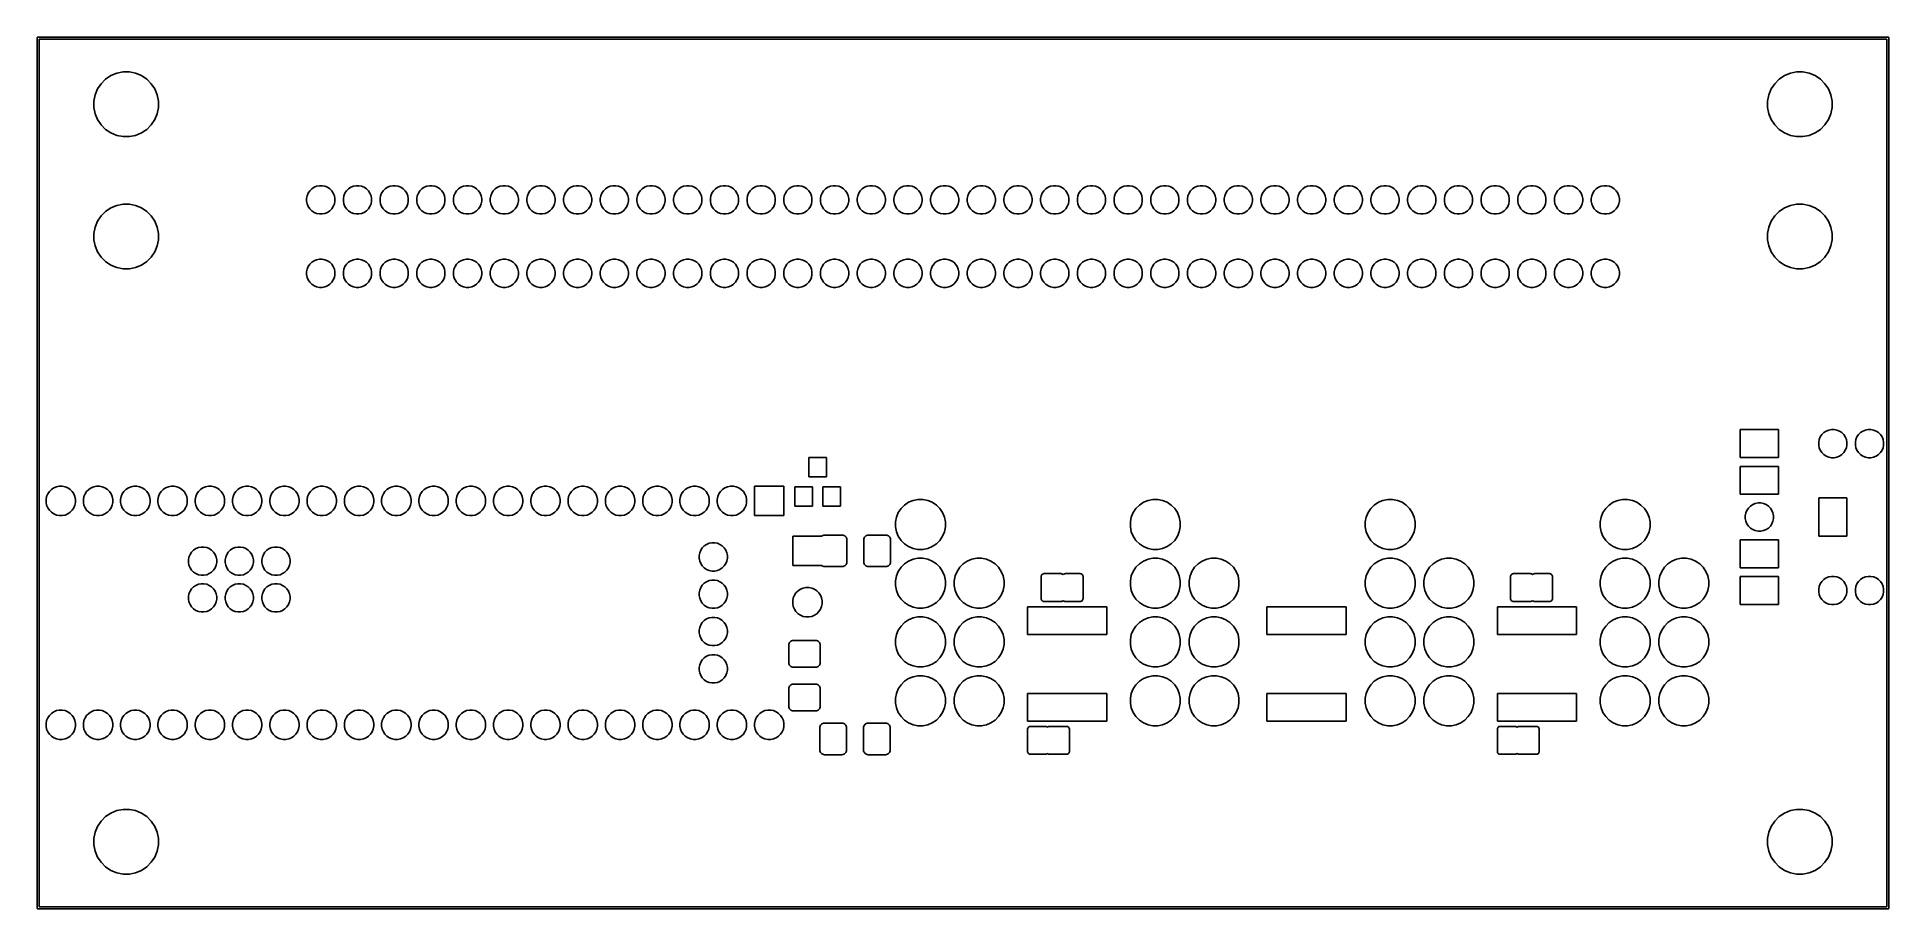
# Model space of a CAD drawing. Extents: x 3.36 to 8.33, y -5.94 to -3.6.
import ezdxf

# ---------------------------------------------------------------- set-up
doc = ezdxf.new("R2010")
doc.units = 0
doc.header["$MEASUREMENT"] = 0
doc.layers.add('BLACK', color=7, linetype='CONTINUOUS')

msp = doc.modelspace()

# ---------------------------------------------------------------- linework, layer by layer
at = {"layer": 'BLACK', "linetype": 'CONTINUOUS'}
for p, q in [((3.36317, -3.60236), (3.36323, -3.60178)), ((3.36319, -3.60251), (3.36317, -3.60236)), ((3.36319, -5.93293), (3.36319, -3.60251)), ((3.36323, -3.60178), (3.3634, -3.60123)), ((3.3634, -3.60123), (3.36367, -3.60071)), ((3.36367, -3.60071), (3.36404, -3.60026)), ((3.36404, -3.60026), (3.36449, -3.5999)), ((3.36449, -3.5999), (3.36501, -3.59962)), ((3.36501, -3.59962), (3.36556, -3.59945)), ((3.36556, -3.59945), (3.366, -3.59941)), ((3.366, -3.59941), (3.36614, -3.5994)), ((3.36614, -3.5994), (3.36629, -3.59941)), ((3.36629, -3.59941), (8.32663, -3.59941)), ((3.36909, -3.60531), (3.36909, -5.93012)), ((8.32382, -3.60531), (3.36909, -3.60531)), ((8.32382, -5.93012), (8.32382, -3.60531)), ((8.32663, -3.59941), (8.32677, -3.5994)), ((8.32677, -3.5994), (8.32692, -3.59941)), ((8.32692, -3.59941), (8.32735, -3.59945)), ((8.32735, -3.59945), (8.32791, -3.59962)), ((8.32791, -3.59962), (8.32842, -3.5999)), ((8.32842, -3.5999), (8.32887, -3.60026)), ((8.32887, -3.60026), (8.32924, -3.60071)), ((8.32924, -3.60071), (8.32951, -3.60123)), ((8.32951, -3.60123), (8.32968, -3.60178)), ((8.32968, -3.60178), (8.32974, -3.60236)), ((8.32974, -3.60236), (8.32972, -3.60251)), ((8.32972, -3.60251), (8.32972, -5.93293)), ((3.52561, -3.7385), (3.53508, -3.72431)), ((3.53508, -3.72431), (3.54715, -3.71225)), ((3.54715, -3.71225), (3.56134, -3.70277)), ((3.56134, -3.70277), (3.5771, -3.69624)), ((3.5771, -3.69624), (3.59383, -3.69291)), ((3.59383, -3.69291), (3.61089, -3.69291)), ((3.61089, -3.69291), (3.62763, -3.69624)), ((3.62763, -3.69624), (3.64339, -3.70277)), ((3.64339, -3.70277), (3.65758, -3.71225)), ((3.65758, -3.71225), (3.66964, -3.72431)), ((3.66964, -3.72431), (3.67912, -3.7385)), ((8.01379, -3.7385), (8.02327, -3.72431)), ((8.02327, -3.72431), (8.03534, -3.71225)), ((8.03534, -3.71225), (8.04952, -3.70277)), ((8.04952, -3.70277), (8.06529, -3.69624)), ((8.06529, -3.69624), (8.08202, -3.69291)), ((8.08202, -3.69291), (8.09908, -3.69291)), ((8.09908, -3.69291), (8.11582, -3.69624)), ((8.11582, -3.69624), (8.13158, -3.70277)), ((8.13158, -3.70277), (8.14576, -3.71225)), ((8.14576, -3.71225), (8.15783, -3.72431)), ((8.15783, -3.72431), (8.16731, -3.7385)), ((3.51575, -3.771), (3.51908, -3.75426)), ((3.51575, -3.78806), (3.51575, -3.771)), ((3.51908, -3.75426), (3.52561, -3.7385)), ((3.67912, -3.7385), (3.68565, -3.75426)), ((3.68565, -3.75426), (3.68898, -3.771)), ((3.68898, -3.771), (3.68898, -3.78806)), ((8.00394, -3.771), (8.00727, -3.75426)), ((8.00394, -3.78806), (8.00394, -3.771)), ((8.00727, -3.75426), (8.01379, -3.7385)), ((8.16731, -3.7385), (8.17384, -3.75426)), ((8.17384, -3.75426), (8.17717, -3.771)), ((8.17717, -3.771), (8.17717, -3.78806)), ((3.51908, -3.80479), (3.51575, -3.78806)), ((3.52561, -3.82055), (3.51908, -3.80479)), ((3.53508, -3.83474), (3.52561, -3.82055)), ((3.67912, -3.82055), (3.66964, -3.83474)), ((3.68565, -3.80479), (3.67912, -3.82055)), ((3.68898, -3.78806), (3.68565, -3.80479)), ((8.00727, -3.80479), (8.00394, -3.78806)), ((8.01379, -3.82055), (8.00727, -3.80479)), ((8.02327, -3.83474), (8.01379, -3.82055)), ((8.16731, -3.82055), (8.15783, -3.83474)), ((8.17384, -3.80479), (8.16731, -3.82055)), ((8.17717, -3.78806), (8.17384, -3.80479)), ((3.54715, -3.84681), (3.53508, -3.83474)), ((3.56134, -3.85628), (3.54715, -3.84681)), ((3.5771, -3.86281), (3.56134, -3.85628)), ((3.59383, -3.86614), (3.5771, -3.86281)), ((3.61089, -3.86614), (3.59383, -3.86614)), ((3.62763, -3.86281), (3.61089, -3.86614)), ((3.64339, -3.85628), (3.62763, -3.86281)), ((3.65758, -3.84681), (3.64339, -3.85628)), ((3.66964, -3.83474), (3.65758, -3.84681)), ((8.03534, -3.84681), (8.02327, -3.83474)), ((8.04952, -3.85628), (8.03534, -3.84681)), ((8.06529, -3.86281), (8.04952, -3.85628)), ((8.08202, -3.86614), (8.06529, -3.86281)), ((8.09908, -3.86614), (8.08202, -3.86614)), ((8.11582, -3.86281), (8.09908, -3.86614)), ((8.13158, -3.85628), (8.11582, -3.86281)), ((8.14576, -3.84681), (8.13158, -3.85628)), ((8.15783, -3.83474), (8.14576, -3.84681)), ((4.08764, -4.02453), (4.0905, -4.01763)), ((4.0905, -4.01763), (4.09464, -4.01143)), ((4.09464, -4.01143), (4.09992, -4.00616)), ((4.09992, -4.00616), (4.10612, -4.00201)), ((4.10612, -4.00201), (4.11301, -3.99916)), ((4.11301, -3.99916), (4.12033, -3.9977)), ((4.12033, -3.9977), (4.12779, -3.9977)), ((4.12779, -3.9977), (4.13511, -3.99916)), ((4.13511, -3.99916), (4.142, -4.00201)), ((4.142, -4.00201), (4.1482, -4.00616)), ((4.1482, -4.00616), (4.15348, -4.01143)), ((4.15348, -4.01143), (4.15762, -4.01763)), ((4.15762, -4.01763), (4.16048, -4.02453)), ((4.18607, -4.02453), (4.18892, -4.01763)), ((4.18892, -4.01763), (4.19307, -4.01143)), ((4.19307, -4.01143), (4.19834, -4.00616)), ((4.19834, -4.00616), (4.20454, -4.00201)), ((4.20454, -4.00201), (4.21144, -3.99916)), ((4.21144, -3.99916), (4.21875, -3.9977)), ((4.21875, -3.9977), (4.22621, -3.9977)), ((4.22621, -3.9977), (4.23353, -3.99916)), ((4.23353, -3.99916), (4.24042, -4.00201)), ((4.24042, -4.00201), (4.24663, -4.00616)), ((4.24663, -4.00616), (4.2519, -4.01143)), ((4.2519, -4.01143), (4.25605, -4.01763)), ((4.25605, -4.01763), (4.2589, -4.02453)), ((4.28449, -4.02453), (4.28735, -4.01763)), ((4.28735, -4.01763), (4.29149, -4.01143)), ((4.29149, -4.01143), (4.29677, -4.00616)), ((4.29677, -4.00616), (4.30297, -4.00201)), ((4.30297, -4.00201), (4.30986, -3.99916)), ((4.30986, -3.99916), (4.31718, -3.9977)), ((4.31718, -3.9977), (4.32464, -3.9977)), ((4.32464, -3.9977), (4.33196, -3.99916)), ((4.33196, -3.99916), (4.33885, -4.00201)), ((4.33885, -4.00201), (4.34505, -4.00616)), ((4.34505, -4.00616), (4.35033, -4.01143)), ((4.35033, -4.01143), (4.35447, -4.01763)), ((4.35447, -4.01763), (4.35733, -4.02453)), ((4.38292, -4.02453), (4.38577, -4.01763)), ((4.38577, -4.01763), (4.38992, -4.01143)), ((4.38992, -4.01143), (4.39519, -4.00616)), ((4.39519, -4.00616), (4.40139, -4.00201)), ((4.40139, -4.00201), (4.40829, -3.99916)), ((4.40829, -3.99916), (4.4156, -3.9977)), ((4.4156, -3.9977), (4.42306, -3.9977)), ((4.42306, -3.9977), (4.43038, -3.99916)), ((4.43038, -3.99916), (4.43727, -4.00201)), ((4.43727, -4.00201), (4.44348, -4.00616)), ((4.44348, -4.00616), (4.44875, -4.01143)), ((4.44875, -4.01143), (4.4529, -4.01763)), ((4.4529, -4.01763), (4.45575, -4.02453)), ((4.48134, -4.02453), (4.4842, -4.01763)), ((4.4842, -4.01763), (4.48834, -4.01143)), ((4.48834, -4.01143), (4.49362, -4.00616)), ((4.49362, -4.00616), (4.49982, -4.00201)), ((4.49982, -4.00201), (4.50671, -3.99916)), ((4.50671, -3.99916), (4.51403, -3.9977)), ((4.51403, -3.9977), (4.52149, -3.9977)), ((4.52149, -3.9977), (4.52881, -3.99916)), ((4.52881, -3.99916), (4.5357, -4.00201)), ((4.5357, -4.00201), (4.5419, -4.00616)), ((4.5419, -4.00616), (4.54718, -4.01143)), ((4.54718, -4.01143), (4.55132, -4.01763)), ((4.55132, -4.01763), (4.55418, -4.02453)), ((4.57977, -4.02453), (4.58262, -4.01763)), ((4.58262, -4.01763), (4.58677, -4.01143)), ((4.58677, -4.01143), (4.59204, -4.00616)), ((4.59204, -4.00616), (4.59824, -4.00201)), ((4.59824, -4.00201), (4.60514, -3.99916)), ((4.60514, -3.99916), (4.61245, -3.9977)), ((4.61245, -3.9977), (4.61992, -3.9977)), ((4.61992, -3.9977), (4.62723, -3.99916)), ((4.62723, -3.99916), (4.63413, -4.00201)), ((4.63413, -4.00201), (4.64033, -4.00616)), ((4.64033, -4.00616), (4.6456, -4.01143)), ((4.6456, -4.01143), (4.64975, -4.01763)), ((4.64975, -4.01763), (4.6526, -4.02453)), ((4.67819, -4.02453), (4.68105, -4.01763)), ((4.68105, -4.01763), (4.68519, -4.01143)), ((4.68519, -4.01143), (4.69047, -4.00616)), ((4.69047, -4.00616), (4.69667, -4.00201)), ((4.69667, -4.00201), (4.70356, -3.99916)), ((4.70356, -3.99916), (4.71088, -3.9977)), ((4.71088, -3.9977), (4.71834, -3.9977)), ((4.71834, -3.9977), (4.72566, -3.99916)), ((4.72566, -3.99916), (4.73255, -4.00201)), ((4.73255, -4.00201), (4.73875, -4.00616)), ((4.73875, -4.00616), (4.74403, -4.01143)), ((4.74403, -4.01143), (4.74817, -4.01763)), ((4.74817, -4.01763), (4.75103, -4.02453)), ((4.77662, -4.02453), (4.77947, -4.01763)), ((4.77947, -4.01763), (4.78362, -4.01143)), ((4.78362, -4.01143), (4.78889, -4.00616)), ((4.78889, -4.00616), (4.7951, -4.00201)), ((4.7951, -4.00201), (4.80199, -3.99916)), ((4.80199, -3.99916), (4.80931, -3.9977)), ((4.80931, -3.9977), (4.81677, -3.9977)), ((4.81677, -3.9977), (4.82408, -3.99916)), ((4.82408, -3.99916), (4.83098, -4.00201)), ((4.83098, -4.00201), (4.83718, -4.00616)), ((4.83718, -4.00616), (4.84245, -4.01143)), ((4.84245, -4.01143), (4.8466, -4.01763)), ((4.8466, -4.01763), (4.84945, -4.02453)), ((4.87504, -4.02453), (4.8779, -4.01763)), ((4.8779, -4.01763), (4.88204, -4.01143)), ((4.88204, -4.01143), (4.88732, -4.00616)), ((4.88732, -4.00616), (4.89352, -4.00201)), ((4.89352, -4.00201), (4.90041, -3.99916)), ((4.90041, -3.99916), (4.90773, -3.9977)), ((4.90773, -3.9977), (4.91519, -3.9977)), ((4.91519, -3.9977), (4.92251, -3.99916)), ((4.92251, -3.99916), (4.9294, -4.00201)), ((4.9294, -4.00201), (4.9356, -4.00616)), ((4.9356, -4.00616), (4.94088, -4.01143)), ((4.94088, -4.01143), (4.94502, -4.01763)), ((4.94502, -4.01763), (4.94788, -4.02453)), ((4.97347, -4.02453), (4.97632, -4.01763)), ((4.97632, -4.01763), (4.98047, -4.01143)), ((4.98047, -4.01143), (4.98574, -4.00616)), ((4.98574, -4.00616), (4.99195, -4.00201)), ((4.99195, -4.00201), (4.99884, -3.99916)), ((4.99884, -3.99916), (5.00616, -3.9977)), ((5.00616, -3.9977), (5.01362, -3.9977)), ((5.01362, -3.9977), (5.02093, -3.99916)), ((5.02093, -3.99916), (5.02783, -4.00201)), ((5.02783, -4.00201), (5.03403, -4.00616)), ((5.03403, -4.00616), (5.0393, -4.01143)), ((5.0393, -4.01143), (5.04345, -4.01763)), ((5.04345, -4.01763), (5.0463, -4.02453)), ((5.07189, -4.02453), (5.07475, -4.01763)), ((5.07475, -4.01763), (5.07889, -4.01143)), ((5.07889, -4.01143), (5.08417, -4.00616)), ((5.08417, -4.00616), (5.09037, -4.00201)), ((5.09037, -4.00201), (5.09726, -3.99916)), ((5.09726, -3.99916), (5.10458, -3.9977)), ((5.10458, -3.9977), (5.11204, -3.9977)), ((5.11204, -3.9977), (5.11936, -3.99916)), ((5.11936, -3.99916), (5.12625, -4.00201)), ((5.12625, -4.00201), (5.13245, -4.00616)), ((5.13245, -4.00616), (5.13773, -4.01143)), ((5.13773, -4.01143), (5.14187, -4.01763)), ((5.14187, -4.01763), (5.14473, -4.02453)), ((5.17032, -4.02453), (5.17317, -4.01763)), ((5.17317, -4.01763), (5.17732, -4.01143)), ((5.17732, -4.01143), (5.18259, -4.00616)), ((5.18259, -4.00616), (5.1888, -4.00201)), ((5.1888, -4.00201), (5.19569, -3.99916)), ((5.19569, -3.99916), (5.20301, -3.9977)), ((5.20301, -3.9977), (5.21047, -3.9977)), ((5.21047, -3.9977), (5.21778, -3.99916)), ((5.21778, -3.99916), (5.22468, -4.00201)), ((5.22468, -4.00201), (5.23088, -4.00616)), ((5.23088, -4.00616), (5.23615, -4.01143)), ((5.23615, -4.01143), (5.2403, -4.01763)), ((5.2403, -4.01763), (5.24315, -4.02453)), ((5.26874, -4.02453), (5.2716, -4.01763)), ((5.2716, -4.01763), (5.27574, -4.01143)), ((5.27574, -4.01143), (5.28102, -4.00616)), ((5.28102, -4.00616), (5.28722, -4.00201)), ((5.28722, -4.00201), (5.29411, -3.99916)), ((5.29411, -3.99916), (5.30143, -3.9977)), ((5.30143, -3.9977), (5.30889, -3.9977)), ((5.30889, -3.9977), (5.31621, -3.99916)), ((5.31621, -3.99916), (5.3231, -4.00201)), ((5.3231, -4.00201), (5.3293, -4.00616)), ((5.3293, -4.00616), (5.33458, -4.01143)), ((5.33458, -4.01143), (5.33872, -4.01763)), ((5.33872, -4.01763), (5.34158, -4.02453)), ((5.36717, -4.02453), (5.37002, -4.01763)), ((5.37002, -4.01763), (5.37417, -4.01143)), ((5.37417, -4.01143), (5.37944, -4.00616)), ((5.37944, -4.00616), (5.38565, -4.00201)), ((5.38565, -4.00201), (5.39254, -3.99916)), ((5.39254, -3.99916), (5.39986, -3.9977)), ((5.39986, -3.9977), (5.40732, -3.9977)), ((5.40732, -3.9977), (5.41463, -3.99916)), ((5.41463, -3.99916), (5.42153, -4.00201)), ((5.42153, -4.00201), (5.42773, -4.00616)), ((5.42773, -4.00616), (5.43301, -4.01143)), ((5.43301, -4.01143), (5.43715, -4.01763)), ((5.43715, -4.01763), (5.44001, -4.02453)), ((5.46559, -4.02453), (5.46845, -4.01763)), ((5.46845, -4.01763), (5.47259, -4.01143)), ((5.47259, -4.01143), (5.47787, -4.00616)), ((5.47787, -4.00616), (5.48407, -4.00201)), ((5.48407, -4.00201), (5.49096, -3.99916)), ((5.49096, -3.99916), (5.49828, -3.9977)), ((5.49828, -3.9977), (5.50574, -3.9977)), ((5.50574, -3.9977), (5.51306, -3.99916)), ((5.51306, -3.99916), (5.51995, -4.00201)), ((5.51995, -4.00201), (5.52616, -4.00616)), ((5.52616, -4.00616), (5.53143, -4.01143)), ((5.53143, -4.01143), (5.53558, -4.01763)), ((5.53558, -4.01763), (5.53843, -4.02453)), ((5.56402, -4.02453), (5.56687, -4.01763)), ((5.56687, -4.01763), (5.57102, -4.01143)), ((5.57102, -4.01143), (5.57629, -4.00616)), ((5.57629, -4.00616), (5.5825, -4.00201)), ((5.5825, -4.00201), (5.58939, -3.99916)), ((5.58939, -3.99916), (5.59671, -3.9977)), ((5.59671, -3.9977), (5.60417, -3.9977)), ((5.60417, -3.9977), (5.61148, -3.99916)), ((5.61148, -3.99916), (5.61838, -4.00201)), ((5.61838, -4.00201), (5.62458, -4.00616)), ((5.62458, -4.00616), (5.62986, -4.01143)), ((5.62986, -4.01143), (5.634, -4.01763)), ((5.634, -4.01763), (5.63686, -4.02453)), ((5.66244, -4.02453), (5.6653, -4.01763)), ((5.6653, -4.01763), (5.66944, -4.01143)), ((5.66944, -4.01143), (5.67472, -4.00616)), ((5.67472, -4.00616), (5.68092, -4.00201)), ((5.68092, -4.00201), (5.68781, -3.99916)), ((5.68781, -3.99916), (5.69513, -3.9977)), ((5.69513, -3.9977), (5.70259, -3.9977)), ((5.70259, -3.9977), (5.70991, -3.99916)), ((5.70991, -3.99916), (5.7168, -4.00201)), ((5.7168, -4.00201), (5.72301, -4.00616)), ((5.72301, -4.00616), (5.72828, -4.01143)), ((5.72828, -4.01143), (5.73243, -4.01763)), ((5.73243, -4.01763), (5.73528, -4.02453)), ((5.76087, -4.02453), (5.76372, -4.01763)), ((5.76372, -4.01763), (5.76787, -4.01143)), ((5.76787, -4.01143), (5.77314, -4.00616)), ((5.77314, -4.00616), (5.77935, -4.00201)), ((5.77935, -4.00201), (5.78624, -3.99916)), ((5.78624, -3.99916), (5.79356, -3.9977)), ((5.79356, -3.9977), (5.80102, -3.9977)), ((5.80102, -3.9977), (5.80833, -3.99916)), ((5.80833, -3.99916), (5.81523, -4.00201)), ((5.81523, -4.00201), (5.82143, -4.00616)), ((5.82143, -4.00616), (5.82671, -4.01143)), ((5.82671, -4.01143), (5.83085, -4.01763)), ((5.83085, -4.01763), (5.83371, -4.02453)), ((5.85929, -4.02453), (5.86215, -4.01763)), ((5.86215, -4.01763), (5.86629, -4.01143)), ((5.86629, -4.01143), (5.87157, -4.00616)), ((5.87157, -4.00616), (5.87777, -4.00201)), ((5.87777, -4.00201), (5.88467, -3.99916)), ((5.88467, -3.99916), (5.89198, -3.9977)), ((5.89198, -3.9977), (5.89944, -3.9977)), ((5.89944, -3.9977), (5.90676, -3.99916)), ((5.90676, -3.99916), (5.91365, -4.00201)), ((5.91365, -4.00201), (5.91986, -4.00616)), ((5.91986, -4.00616), (5.92513, -4.01143)), ((5.92513, -4.01143), (5.92928, -4.01763)), ((5.92928, -4.01763), (5.93213, -4.02453)), ((5.95772, -4.02453), (5.96057, -4.01763)), ((5.96057, -4.01763), (5.96472, -4.01143)), ((5.96472, -4.01143), (5.96999, -4.00616)), ((5.96999, -4.00616), (5.9762, -4.00201)), ((5.9762, -4.00201), (5.98309, -3.99916)), ((5.98309, -3.99916), (5.99041, -3.9977)), ((5.99041, -3.9977), (5.99787, -3.9977)), ((5.99787, -3.9977), (6.00519, -3.99916)), ((6.00519, -3.99916), (6.01208, -4.00201)), ((6.01208, -4.00201), (6.01828, -4.00616)), ((6.01828, -4.00616), (6.02356, -4.01143)), ((6.02356, -4.01143), (6.0277, -4.01763)), ((6.0277, -4.01763), (6.03056, -4.02453)), ((6.05614, -4.02453), (6.059, -4.01763)), ((6.059, -4.01763), (6.06314, -4.01143)), ((6.06314, -4.01143), (6.06842, -4.00616)), ((6.06842, -4.00616), (6.07462, -4.00201)), ((6.07462, -4.00201), (6.08152, -3.99916)), ((6.08152, -3.99916), (6.08883, -3.9977)), ((6.08883, -3.9977), (6.09629, -3.9977)), ((6.09629, -3.9977), (6.10361, -3.99916)), ((6.10361, -3.99916), (6.1105, -4.00201)), ((6.1105, -4.00201), (6.11671, -4.00616)), ((6.11671, -4.00616), (6.12198, -4.01143)), ((6.12198, -4.01143), (6.12613, -4.01763)), ((6.12613, -4.01763), (6.12898, -4.02453)), ((6.15457, -4.02453), (6.15742, -4.01763)), ((6.15742, -4.01763), (6.16157, -4.01143)), ((6.16157, -4.01143), (6.16684, -4.00616)), ((6.16684, -4.00616), (6.17305, -4.00201)), ((6.17305, -4.00201), (6.17994, -3.99916)), ((6.17994, -3.99916), (6.18726, -3.9977)), ((6.18726, -3.9977), (6.19472, -3.9977)), ((6.19472, -3.9977), (6.20204, -3.99916)), ((6.20204, -3.99916), (6.20893, -4.00201)), ((6.20893, -4.00201), (6.21513, -4.00616)), ((6.21513, -4.00616), (6.22041, -4.01143)), ((6.22041, -4.01143), (6.22455, -4.01763)), ((6.22455, -4.01763), (6.22741, -4.02453)), ((6.25299, -4.02453), (6.25585, -4.01763)), ((6.25585, -4.01763), (6.25999, -4.01143)), ((6.25999, -4.01143), (6.26527, -4.00616)), ((6.26527, -4.00616), (6.27147, -4.00201)), ((6.27147, -4.00201), (6.27837, -3.99916)), ((6.27837, -3.99916), (6.28568, -3.9977)), ((6.28568, -3.9977), (6.29314, -3.9977)), ((6.29314, -3.9977), (6.30046, -3.99916)), ((6.30046, -3.99916), (6.30735, -4.00201)), ((6.30735, -4.00201), (6.31356, -4.00616)), ((6.31356, -4.00616), (6.31883, -4.01143)), ((6.31883, -4.01143), (6.32298, -4.01763)), ((6.32298, -4.01763), (6.32583, -4.02453)), ((6.35142, -4.02453), (6.35428, -4.01763)), ((6.35428, -4.01763), (6.35842, -4.01143)), ((6.35842, -4.01143), (6.3637, -4.00616)), ((6.3637, -4.00616), (6.3699, -4.00201)), ((6.3699, -4.00201), (6.37679, -3.99916)), ((6.37679, -3.99916), (6.38411, -3.9977)), ((6.38411, -3.9977), (6.39157, -3.9977)), ((6.39157, -3.9977), (6.39889, -3.99916)), ((6.39889, -3.99916), (6.40578, -4.00201)), ((6.40578, -4.00201), (6.41198, -4.00616)), ((6.41198, -4.00616), (6.41726, -4.01143)), ((6.41726, -4.01143), (6.4214, -4.01763)), ((6.4214, -4.01763), (6.42426, -4.02453)), ((6.44985, -4.02453), (6.4527, -4.01763)), ((6.4527, -4.01763), (6.45685, -4.01143)), ((6.45685, -4.01143), (6.46212, -4.00616)), ((6.46212, -4.00616), (6.46832, -4.00201)), ((6.46832, -4.00201), (6.47522, -3.99916)), ((6.47522, -3.99916), (6.48253, -3.9977)), ((6.48253, -3.9977), (6.48999, -3.9977)), ((6.48999, -3.9977), (6.49731, -3.99916)), ((6.49731, -3.99916), (6.5042, -4.00201)), ((6.5042, -4.00201), (6.51041, -4.00616)), ((6.51041, -4.00616), (6.51568, -4.01143)), ((6.51568, -4.01143), (6.51983, -4.01763)), ((6.51983, -4.01763), (6.52268, -4.02453)), ((6.54827, -4.02453), (6.55113, -4.01763)), ((6.55113, -4.01763), (6.55527, -4.01143)), ((6.55527, -4.01143), (6.56055, -4.00616)), ((6.56055, -4.00616), (6.56675, -4.00201)), ((6.56675, -4.00201), (6.57364, -3.99916)), ((6.57364, -3.99916), (6.58096, -3.9977)), ((6.58096, -3.9977), (6.58842, -3.9977)), ((6.58842, -3.9977), (6.59574, -3.99916)), ((6.59574, -3.99916), (6.60263, -4.00201)), ((6.60263, -4.00201), (6.60883, -4.00616)), ((6.60883, -4.00616), (6.61411, -4.01143)), ((6.61411, -4.01143), (6.61825, -4.01763)), ((6.61825, -4.01763), (6.62111, -4.02453)), ((6.6467, -4.02453), (6.64955, -4.01763)), ((6.64955, -4.01763), (6.6537, -4.01143)), ((6.6537, -4.01143), (6.65897, -4.00616)), ((6.65897, -4.00616), (6.66517, -4.00201)), ((6.66517, -4.00201), (6.67207, -3.99916)), ((6.67207, -3.99916), (6.67938, -3.9977)), ((6.67938, -3.9977), (6.68684, -3.9977)), ((6.68684, -3.9977), (6.69416, -3.99916)), ((6.69416, -3.99916), (6.70105, -4.00201)), ((6.70105, -4.00201), (6.70726, -4.00616)), ((6.70726, -4.00616), (6.71253, -4.01143)), ((6.71253, -4.01143), (6.71668, -4.01763)), ((6.71668, -4.01763), (6.71953, -4.02453)), ((6.74512, -4.02453), (6.74798, -4.01763)), ((6.74798, -4.01763), (6.75212, -4.01143)), ((6.75212, -4.01143), (6.7574, -4.00616)), ((6.7574, -4.00616), (6.7636, -4.00201)), ((6.7636, -4.00201), (6.77049, -3.99916)), ((6.77049, -3.99916), (6.77781, -3.9977)), ((6.77781, -3.9977), (6.78527, -3.9977)), ((6.78527, -3.9977), (6.79259, -3.99916)), ((6.79259, -3.99916), (6.79948, -4.00201)), ((6.79948, -4.00201), (6.80568, -4.00616)), ((6.80568, -4.00616), (6.81096, -4.01143)), ((6.81096, -4.01143), (6.8151, -4.01763)), ((6.8151, -4.01763), (6.81796, -4.02453)), ((6.84355, -4.02453), (6.8464, -4.01763)), ((6.8464, -4.01763), (6.85055, -4.01143)), ((6.85055, -4.01143), (6.85582, -4.00616)), ((6.85582, -4.00616), (6.86202, -4.00201)), ((6.86202, -4.00201), (6.86892, -3.99916)), ((6.86892, -3.99916), (6.87623, -3.9977)), ((6.87623, -3.9977), (6.88369, -3.9977)), ((6.88369, -3.9977), (6.89101, -3.99916)), ((6.89101, -3.99916), (6.8979, -4.00201)), ((6.8979, -4.00201), (6.90411, -4.00616)), ((6.90411, -4.00616), (6.90938, -4.01143)), ((6.90938, -4.01143), (6.91353, -4.01763)), ((6.91353, -4.01763), (6.91638, -4.02453)), ((6.94197, -4.02453), (6.94483, -4.01763)), ((6.94483, -4.01763), (6.94897, -4.01143)), ((6.94897, -4.01143), (6.95425, -4.00616)), ((6.95425, -4.00616), (6.96045, -4.00201)), ((6.96045, -4.00201), (6.96734, -3.99916)), ((6.96734, -3.99916), (6.97466, -3.9977)), ((6.97466, -3.9977), (6.98212, -3.9977)), ((6.98212, -3.9977), (6.98944, -3.99916)), ((6.98944, -3.99916), (6.99633, -4.00201)), ((6.99633, -4.00201), (7.00253, -4.00616)), ((7.00253, -4.00616), (7.00781, -4.01143)), ((7.00781, -4.01143), (7.01195, -4.01763)), ((7.01195, -4.01763), (7.01481, -4.02453)), ((7.0404, -4.02453), (7.04325, -4.01763)), ((7.04325, -4.01763), (7.0474, -4.01143)), ((7.0474, -4.01143), (7.05267, -4.00616)), ((7.05267, -4.00616), (7.05887, -4.00201)), ((7.05887, -4.00201), (7.06577, -3.99916)), ((7.06577, -3.99916), (7.07308, -3.9977)), ((7.07308, -3.9977), (7.08055, -3.9977)), ((7.08055, -3.9977), (7.08786, -3.99916)), ((7.08786, -3.99916), (7.09476, -4.00201)), ((7.09476, -4.00201), (7.10096, -4.00616)), ((7.10096, -4.00616), (7.10623, -4.01143)), ((7.10623, -4.01143), (7.11038, -4.01763)), ((7.11038, -4.01763), (7.11323, -4.02453)), ((7.13882, -4.02453), (7.14168, -4.01763)), ((7.14168, -4.01763), (7.14582, -4.01143)), ((7.14582, -4.01143), (7.1511, -4.00616)), ((7.1511, -4.00616), (7.1573, -4.00201)), ((7.1573, -4.00201), (7.16419, -3.99916)), ((7.16419, -3.99916), (7.17151, -3.9977)), ((7.17151, -3.9977), (7.17897, -3.9977)), ((7.17897, -3.9977), (7.18629, -3.99916)), ((7.18629, -3.99916), (7.19318, -4.00201)), ((7.19318, -4.00201), (7.19938, -4.00616)), ((7.19938, -4.00616), (7.20466, -4.01143)), ((7.20466, -4.01143), (7.2088, -4.01763)), ((7.2088, -4.01763), (7.21166, -4.02453)), ((7.23725, -4.02453), (7.2401, -4.01763)), ((7.2401, -4.01763), (7.24425, -4.01143)), ((7.24425, -4.01143), (7.24952, -4.00616)), ((7.24952, -4.00616), (7.25573, -4.00201)), ((7.25573, -4.00201), (7.26262, -3.99916)), ((7.26262, -3.99916), (7.26994, -3.9977)), ((7.26994, -3.9977), (7.2774, -3.9977)), ((7.2774, -3.9977), (7.28471, -3.99916)), ((7.28471, -3.99916), (7.29161, -4.00201)), ((7.29161, -4.00201), (7.29781, -4.00616)), ((7.29781, -4.00616), (7.30308, -4.01143)), ((7.30308, -4.01143), (7.30723, -4.01763)), ((7.30723, -4.01763), (7.31008, -4.02453)), ((7.33567, -4.02453), (7.33853, -4.01763)), ((7.33853, -4.01763), (7.34267, -4.01143)), ((7.34267, -4.01143), (7.34795, -4.00616)), ((7.34795, -4.00616), (7.35415, -4.00201)), ((7.35415, -4.00201), (7.36104, -3.99916)), ((7.36104, -3.99916), (7.36836, -3.9977)), ((7.36836, -3.9977), (7.37582, -3.9977)), ((7.37582, -3.9977), (7.38314, -3.99916)), ((7.38314, -3.99916), (7.39003, -4.00201)), ((7.39003, -4.00201), (7.39623, -4.00616)), ((7.39623, -4.00616), (7.40151, -4.01143)), ((7.40151, -4.01143), (7.40565, -4.01763)), ((7.40565, -4.01763), (7.40851, -4.02453)), ((7.4341, -4.02453), (7.43695, -4.01763)), ((7.43695, -4.01763), (7.4411, -4.01143)), ((7.4411, -4.01143), (7.44637, -4.00616)), ((7.44637, -4.00616), (7.45258, -4.00201)), ((7.45258, -4.00201), (7.45947, -3.99916)), ((7.45947, -3.99916), (7.46679, -3.9977)), ((7.46679, -3.9977), (7.47425, -3.9977)), ((7.47425, -3.9977), (7.48156, -3.99916)), ((7.48156, -3.99916), (7.48846, -4.00201)), ((7.48846, -4.00201), (7.49466, -4.00616)), ((7.49466, -4.00616), (7.49993, -4.01143)), ((7.49993, -4.01143), (7.50408, -4.01763)), ((7.50408, -4.01763), (7.50693, -4.02453)), ((7.53252, -4.02453), (7.53538, -4.01763)), ((7.53538, -4.01763), (7.53952, -4.01143)), ((7.53952, -4.01143), (7.5448, -4.00616)), ((7.5448, -4.00616), (7.551, -4.00201)), ((7.551, -4.00201), (7.55789, -3.99916)), ((7.55789, -3.99916), (7.56521, -3.9977)), ((7.56521, -3.9977), (7.57267, -3.9977)), ((7.57267, -3.9977), (7.57999, -3.99916)), ((7.57999, -3.99916), (7.58688, -4.00201)), ((7.58688, -4.00201), (7.59308, -4.00616)), ((7.59308, -4.00616), (7.59836, -4.01143)), ((7.59836, -4.01143), (7.6025, -4.01763)), ((7.6025, -4.01763), (7.60536, -4.02453)), ((3.53513, -4.07879), (3.54719, -4.06672)), ((3.54719, -4.06672), (3.56138, -4.05724)), ((3.56138, -4.05724), (3.57714, -4.05071)), ((3.57714, -4.05071), (3.59387, -4.04739)), ((3.59387, -4.04739), (3.61094, -4.04739)), ((3.61094, -4.04739), (3.62767, -4.05071)), ((3.62767, -4.05071), (3.64343, -4.05724)), ((3.64343, -4.05724), (3.65762, -4.06672)), ((3.65762, -4.06672), (3.66968, -4.07879)), ((4.08619, -4.03184), (4.08764, -4.02453)), ((4.08619, -4.03931), (4.08619, -4.03184)), ((4.08764, -4.04662), (4.08619, -4.03931)), ((4.0905, -4.05351), (4.08764, -4.04662)), ((4.09464, -4.05972), (4.0905, -4.05351)), ((4.09992, -4.06499), (4.09464, -4.05972)), ((4.10612, -4.06914), (4.09992, -4.06499)), ((4.11301, -4.07199), (4.10612, -4.06914)), ((4.12033, -4.07345), (4.11301, -4.07199)), ((4.13511, -4.07199), (4.12779, -4.07345)), ((4.142, -4.06914), (4.13511, -4.07199)), ((4.1482, -4.06499), (4.142, -4.06914)), ((4.15348, -4.05972), (4.1482, -4.06499)), ((4.15762, -4.05351), (4.15348, -4.05972)), ((4.16048, -4.04662), (4.15762, -4.05351)), ((4.16048, -4.02453), (4.16193, -4.03184)), ((4.16193, -4.03931), (4.16048, -4.04662)), ((4.16193, -4.03184), (4.16193, -4.03931)), ((4.18461, -4.03184), (4.18607, -4.02453)), ((4.18461, -4.03931), (4.18461, -4.03184)), ((4.18607, -4.04662), (4.18461, -4.03931)), ((4.18892, -4.05351), (4.18607, -4.04662)), ((4.19307, -4.05972), (4.18892, -4.05351)), ((4.19834, -4.06499), (4.19307, -4.05972)), ((4.20454, -4.06914), (4.19834, -4.06499)), ((4.21144, -4.07199), (4.20454, -4.06914)), ((4.21875, -4.07345), (4.21144, -4.07199)), ((4.23353, -4.07199), (4.22621, -4.07345)), ((4.24042, -4.06914), (4.23353, -4.07199)), ((4.24663, -4.06499), (4.24042, -4.06914)), ((4.2519, -4.05972), (4.24663, -4.06499)), ((4.25605, -4.05351), (4.2519, -4.05972)), ((4.2589, -4.04662), (4.25605, -4.05351)), ((4.2589, -4.02453), (4.26036, -4.03184)), ((4.26036, -4.03931), (4.2589, -4.04662)), ((4.26036, -4.03184), (4.26036, -4.03931)), ((4.28304, -4.03184), (4.28449, -4.02453)), ((4.28304, -4.03931), (4.28304, -4.03184)), ((4.28449, -4.04662), (4.28304, -4.03931)), ((4.28735, -4.05351), (4.28449, -4.04662)), ((4.29149, -4.05972), (4.28735, -4.05351)), ((4.29677, -4.06499), (4.29149, -4.05972)), ((4.30297, -4.06914), (4.29677, -4.06499)), ((4.30986, -4.07199), (4.30297, -4.06914)), ((4.31718, -4.07345), (4.30986, -4.07199)), ((4.33196, -4.07199), (4.32464, -4.07345)), ((4.33885, -4.06914), (4.33196, -4.07199)), ((4.34505, -4.06499), (4.33885, -4.06914)), ((4.35033, -4.05972), (4.34505, -4.06499)), ((4.35447, -4.05351), (4.35033, -4.05972)), ((4.35733, -4.04662), (4.35447, -4.05351)), ((4.35733, -4.02453), (4.35878, -4.03184)), ((4.35878, -4.03931), (4.35733, -4.04662)), ((4.35878, -4.03184), (4.35878, -4.03931)), ((4.38146, -4.03184), (4.38292, -4.02453)), ((4.38146, -4.03931), (4.38146, -4.03184)), ((4.38292, -4.04662), (4.38146, -4.03931)), ((4.38577, -4.05351), (4.38292, -4.04662)), ((4.38992, -4.05972), (4.38577, -4.05351)), ((4.39519, -4.06499), (4.38992, -4.05972)), ((4.40139, -4.06914), (4.39519, -4.06499)), ((4.40829, -4.07199), (4.40139, -4.06914)), ((4.4156, -4.07345), (4.40829, -4.07199)), ((4.43038, -4.07199), (4.42306, -4.07345)), ((4.43727, -4.06914), (4.43038, -4.07199)), ((4.44348, -4.06499), (4.43727, -4.06914)), ((4.44875, -4.05972), (4.44348, -4.06499)), ((4.4529, -4.05351), (4.44875, -4.05972)), ((4.45575, -4.04662), (4.4529, -4.05351)), ((4.45575, -4.02453), (4.45721, -4.03184)), ((4.45721, -4.03931), (4.45575, -4.04662)), ((4.45721, -4.03184), (4.45721, -4.03931)), ((4.47989, -4.03184), (4.48134, -4.02453)), ((4.47989, -4.03931), (4.47989, -4.03184)), ((4.48134, -4.04662), (4.47989, -4.03931)), ((4.4842, -4.05351), (4.48134, -4.04662)), ((4.48834, -4.05972), (4.4842, -4.05351)), ((4.49362, -4.06499), (4.48834, -4.05972)), ((4.49982, -4.06914), (4.49362, -4.06499)), ((4.50671, -4.07199), (4.49982, -4.06914)), ((4.51403, -4.07345), (4.50671, -4.07199)), ((4.52881, -4.07199), (4.52149, -4.07345)), ((4.5357, -4.06914), (4.52881, -4.07199)), ((4.5419, -4.06499), (4.5357, -4.06914)), ((4.54718, -4.05972), (4.5419, -4.06499)), ((4.55132, -4.05351), (4.54718, -4.05972)), ((4.55418, -4.04662), (4.55132, -4.05351)), ((4.55418, -4.02453), (4.55563, -4.03184)), ((4.55563, -4.03931), (4.55418, -4.04662)), ((4.55563, -4.03184), (4.55563, -4.03931)), ((4.57831, -4.03184), (4.57977, -4.02453)), ((4.57831, -4.03931), (4.57831, -4.03184)), ((4.57977, -4.04662), (4.57831, -4.03931)), ((4.58262, -4.05351), (4.57977, -4.04662)), ((4.58677, -4.05972), (4.58262, -4.05351)), ((4.59204, -4.06499), (4.58677, -4.05972)), ((4.59824, -4.06914), (4.59204, -4.06499)), ((4.60514, -4.07199), (4.59824, -4.06914)), ((4.61245, -4.07345), (4.60514, -4.07199)), ((4.62723, -4.07199), (4.61992, -4.07345)), ((4.63413, -4.06914), (4.62723, -4.07199)), ((4.64033, -4.06499), (4.63413, -4.06914)), ((4.6456, -4.05972), (4.64033, -4.06499)), ((4.64975, -4.05351), (4.6456, -4.05972)), ((4.6526, -4.04662), (4.64975, -4.05351)), ((4.6526, -4.02453), (4.65406, -4.03184)), ((4.65406, -4.03931), (4.6526, -4.04662)), ((4.65406, -4.03184), (4.65406, -4.03931)), ((4.67674, -4.03184), (4.67819, -4.02453)), ((4.67674, -4.03931), (4.67674, -4.03184)), ((4.67819, -4.04662), (4.67674, -4.03931)), ((4.68105, -4.05351), (4.67819, -4.04662)), ((4.68519, -4.05972), (4.68105, -4.05351)), ((4.69047, -4.06499), (4.68519, -4.05972)), ((4.69667, -4.06914), (4.69047, -4.06499)), ((4.70356, -4.07199), (4.69667, -4.06914)), ((4.71088, -4.07345), (4.70356, -4.07199)), ((4.72566, -4.07199), (4.71834, -4.07345)), ((4.73255, -4.06914), (4.72566, -4.07199)), ((4.73875, -4.06499), (4.73255, -4.06914)), ((4.74403, -4.05972), (4.73875, -4.06499)), ((4.74817, -4.05351), (4.74403, -4.05972)), ((4.75103, -4.04662), (4.74817, -4.05351)), ((4.75103, -4.02453), (4.75248, -4.03184)), ((4.75248, -4.03931), (4.75103, -4.04662)), ((4.75248, -4.03184), (4.75248, -4.03931)), ((4.77516, -4.03184), (4.77662, -4.02453)), ((4.77516, -4.03931), (4.77516, -4.03184)), ((4.77662, -4.04662), (4.77516, -4.03931)), ((4.77947, -4.05351), (4.77662, -4.04662)), ((4.78362, -4.05972), (4.77947, -4.05351)), ((4.78889, -4.06499), (4.78362, -4.05972)), ((4.7951, -4.06914), (4.78889, -4.06499)), ((4.80199, -4.07199), (4.7951, -4.06914)), ((4.80931, -4.07345), (4.80199, -4.07199)), ((4.82408, -4.07199), (4.81677, -4.07345)), ((4.83098, -4.06914), (4.82408, -4.07199)), ((4.83718, -4.06499), (4.83098, -4.06914)), ((4.84245, -4.05972), (4.83718, -4.06499)), ((4.8466, -4.05351), (4.84245, -4.05972)), ((4.84945, -4.04662), (4.8466, -4.05351)), ((4.84945, -4.02453), (4.85091, -4.03184)), ((4.85091, -4.03931), (4.84945, -4.04662)), ((4.85091, -4.03184), (4.85091, -4.03931)), ((4.87359, -4.03184), (4.87504, -4.02453)), ((4.87359, -4.03931), (4.87359, -4.03184)), ((4.87504, -4.04662), (4.87359, -4.03931)), ((4.8779, -4.05351), (4.87504, -4.04662)), ((4.88204, -4.05972), (4.8779, -4.05351)), ((4.88732, -4.06499), (4.88204, -4.05972)), ((4.89352, -4.06914), (4.88732, -4.06499)), ((4.90041, -4.07199), (4.89352, -4.06914)), ((4.90773, -4.07345), (4.90041, -4.07199)), ((4.92251, -4.07199), (4.91519, -4.07345)), ((4.9294, -4.06914), (4.92251, -4.07199)), ((4.9356, -4.06499), (4.9294, -4.06914)), ((4.94088, -4.05972), (4.9356, -4.06499)), ((4.94502, -4.05351), (4.94088, -4.05972)), ((4.94788, -4.04662), (4.94502, -4.05351)), ((4.94788, -4.02453), (4.94933, -4.03184)), ((4.94933, -4.03931), (4.94788, -4.04662)), ((4.94933, -4.03184), (4.94933, -4.03931)), ((4.97201, -4.03184), (4.97347, -4.02453)), ((4.97201, -4.03931), (4.97201, -4.03184)), ((4.97347, -4.04662), (4.97201, -4.03931)), ((4.97632, -4.05351), (4.97347, -4.04662)), ((4.98047, -4.05972), (4.97632, -4.05351)), ((4.98574, -4.06499), (4.98047, -4.05972)), ((4.99195, -4.06914), (4.98574, -4.06499)), ((4.99884, -4.07199), (4.99195, -4.06914)), ((5.00616, -4.07345), (4.99884, -4.07199)), ((5.02093, -4.07199), (5.01362, -4.07345)), ((5.02783, -4.06914), (5.02093, -4.07199)), ((5.03403, -4.06499), (5.02783, -4.06914)), ((5.0393, -4.05972), (5.03403, -4.06499)), ((5.04345, -4.05351), (5.0393, -4.05972)), ((5.0463, -4.04662), (5.04345, -4.05351)), ((5.0463, -4.02453), (5.04776, -4.03184)), ((5.04776, -4.03931), (5.0463, -4.04662)), ((5.04776, -4.03184), (5.04776, -4.03931)), ((5.07044, -4.03184), (5.07189, -4.02453)), ((5.07044, -4.03931), (5.07044, -4.03184)), ((5.07189, -4.04662), (5.07044, -4.03931)), ((5.07475, -4.05351), (5.07189, -4.04662)), ((5.07889, -4.05972), (5.07475, -4.05351)), ((5.08417, -4.06499), (5.07889, -4.05972)), ((5.09037, -4.06914), (5.08417, -4.06499)), ((5.09726, -4.07199), (5.09037, -4.06914)), ((5.10458, -4.07345), (5.09726, -4.07199)), ((5.11936, -4.07199), (5.11204, -4.07345)), ((5.12625, -4.06914), (5.11936, -4.07199)), ((5.13245, -4.06499), (5.12625, -4.06914)), ((5.13773, -4.05972), (5.13245, -4.06499)), ((5.14187, -4.05351), (5.13773, -4.05972)), ((5.14473, -4.04662), (5.14187, -4.05351)), ((5.14473, -4.02453), (5.14619, -4.03184)), ((5.14619, -4.03931), (5.14473, -4.04662)), ((5.14619, -4.03184), (5.14619, -4.03931)), ((5.16886, -4.03184), (5.17032, -4.02453)), ((5.16886, -4.03931), (5.16886, -4.03184)), ((5.17032, -4.04662), (5.16886, -4.03931)), ((5.17317, -4.05351), (5.17032, -4.04662)), ((5.17732, -4.05972), (5.17317, -4.05351)), ((5.18259, -4.06499), (5.17732, -4.05972)), ((5.1888, -4.06914), (5.18259, -4.06499)), ((5.19569, -4.07199), (5.1888, -4.06914)), ((5.20301, -4.07345), (5.19569, -4.07199)), ((5.21778, -4.07199), (5.21047, -4.07345)), ((5.22468, -4.06914), (5.21778, -4.07199)), ((5.23088, -4.06499), (5.22468, -4.06914)), ((5.23615, -4.05972), (5.23088, -4.06499)), ((5.2403, -4.05351), (5.23615, -4.05972)), ((5.24315, -4.04662), (5.2403, -4.05351)), ((5.24315, -4.02453), (5.24461, -4.03184)), ((5.24461, -4.03931), (5.24315, -4.04662)), ((5.24461, -4.03184), (5.24461, -4.03931)), ((5.26729, -4.03184), (5.26874, -4.02453)), ((5.26729, -4.03931), (5.26729, -4.03184)), ((5.26874, -4.04662), (5.26729, -4.03931)), ((5.2716, -4.05351), (5.26874, -4.04662)), ((5.27574, -4.05972), (5.2716, -4.05351)), ((5.28102, -4.06499), (5.27574, -4.05972)), ((5.28722, -4.06914), (5.28102, -4.06499)), ((5.29411, -4.07199), (5.28722, -4.06914)), ((5.30143, -4.07345), (5.29411, -4.07199)), ((5.31621, -4.07199), (5.30889, -4.07345)), ((5.3231, -4.06914), (5.31621, -4.07199)), ((5.3293, -4.06499), (5.3231, -4.06914)), ((5.33458, -4.05972), (5.3293, -4.06499)), ((5.33872, -4.05351), (5.33458, -4.05972)), ((5.34158, -4.04662), (5.33872, -4.05351)), ((5.34158, -4.02453), (5.34304, -4.03184)), ((5.34304, -4.03931), (5.34158, -4.04662)), ((5.34304, -4.03184), (5.34304, -4.03931)), ((5.36571, -4.03184), (5.36717, -4.02453)), ((5.36571, -4.03931), (5.36571, -4.03184)), ((5.36717, -4.04662), (5.36571, -4.03931)), ((5.37002, -4.05351), (5.36717, -4.04662)), ((5.37417, -4.05972), (5.37002, -4.05351)), ((5.37944, -4.06499), (5.37417, -4.05972)), ((5.38565, -4.06914), (5.37944, -4.06499)), ((5.39254, -4.07199), (5.38565, -4.06914)), ((5.39986, -4.07345), (5.39254, -4.07199)), ((5.41463, -4.07199), (5.40732, -4.07345)), ((5.42153, -4.06914), (5.41463, -4.07199)), ((5.42773, -4.06499), (5.42153, -4.06914)), ((5.43301, -4.05972), (5.42773, -4.06499)), ((5.43715, -4.05351), (5.43301, -4.05972)), ((5.44001, -4.04662), (5.43715, -4.05351)), ((5.44001, -4.02453), (5.44146, -4.03184)), ((5.44146, -4.03931), (5.44001, -4.04662)), ((5.44146, -4.03184), (5.44146, -4.03931)), ((5.46414, -4.03184), (5.46559, -4.02453)), ((5.46414, -4.03931), (5.46414, -4.03184)), ((5.46559, -4.04662), (5.46414, -4.03931)), ((5.46845, -4.05351), (5.46559, -4.04662)), ((5.47259, -4.05972), (5.46845, -4.05351)), ((5.47787, -4.06499), (5.47259, -4.05972)), ((5.48407, -4.06914), (5.47787, -4.06499)), ((5.49096, -4.07199), (5.48407, -4.06914)), ((5.49828, -4.07345), (5.49096, -4.07199)), ((5.51306, -4.07199), (5.50574, -4.07345)), ((5.51995, -4.06914), (5.51306, -4.07199)), ((5.52616, -4.06499), (5.51995, -4.06914)), ((5.53143, -4.05972), (5.52616, -4.06499)), ((5.53558, -4.05351), (5.53143, -4.05972)), ((5.53843, -4.04662), (5.53558, -4.05351)), ((5.53843, -4.02453), (5.53989, -4.03184)), ((5.53989, -4.03931), (5.53843, -4.04662)), ((5.53989, -4.03184), (5.53989, -4.03931)), ((5.56256, -4.03184), (5.56402, -4.02453)), ((5.56256, -4.03931), (5.56256, -4.03184)), ((5.56402, -4.04662), (5.56256, -4.03931)), ((5.56687, -4.05351), (5.56402, -4.04662)), ((5.57102, -4.05972), (5.56687, -4.05351)), ((5.57629, -4.06499), (5.57102, -4.05972)), ((5.5825, -4.06914), (5.57629, -4.06499)), ((5.58939, -4.07199), (5.5825, -4.06914)), ((5.59671, -4.07345), (5.58939, -4.07199)), ((5.61148, -4.07199), (5.60417, -4.07345)), ((5.61838, -4.06914), (5.61148, -4.07199)), ((5.62458, -4.06499), (5.61838, -4.06914)), ((5.62986, -4.05972), (5.62458, -4.06499)), ((5.634, -4.05351), (5.62986, -4.05972)), ((5.63686, -4.04662), (5.634, -4.05351)), ((5.63686, -4.02453), (5.63831, -4.03184)), ((5.63831, -4.03931), (5.63686, -4.04662)), ((5.63831, -4.03184), (5.63831, -4.03931)), ((5.66099, -4.03184), (5.66244, -4.02453)), ((5.66099, -4.03931), (5.66099, -4.03184)), ((5.66244, -4.04662), (5.66099, -4.03931)), ((5.6653, -4.05351), (5.66244, -4.04662)), ((5.66944, -4.05972), (5.6653, -4.05351)), ((5.67472, -4.06499), (5.66944, -4.05972)), ((5.68092, -4.06914), (5.67472, -4.06499)), ((5.68781, -4.07199), (5.68092, -4.06914)), ((5.69513, -4.07345), (5.68781, -4.07199)), ((5.70991, -4.07199), (5.70259, -4.07345)), ((5.7168, -4.06914), (5.70991, -4.07199)), ((5.72301, -4.06499), (5.7168, -4.06914)), ((5.72828, -4.05972), (5.72301, -4.06499)), ((5.73243, -4.05351), (5.72828, -4.05972)), ((5.73528, -4.04662), (5.73243, -4.05351)), ((5.73528, -4.02453), (5.73674, -4.03184)), ((5.73674, -4.03931), (5.73528, -4.04662)), ((5.73674, -4.03184), (5.73674, -4.03931)), ((5.75941, -4.03184), (5.76087, -4.02453)), ((5.75941, -4.03931), (5.75941, -4.03184)), ((5.76087, -4.04662), (5.75941, -4.03931)), ((5.76372, -4.05351), (5.76087, -4.04662)), ((5.76787, -4.05972), (5.76372, -4.05351)), ((5.77314, -4.06499), (5.76787, -4.05972)), ((5.77935, -4.06914), (5.77314, -4.06499)), ((5.78624, -4.07199), (5.77935, -4.06914)), ((5.79356, -4.07345), (5.78624, -4.07199)), ((5.80833, -4.07199), (5.80102, -4.07345)), ((5.81523, -4.06914), (5.80833, -4.07199)), ((5.82143, -4.06499), (5.81523, -4.06914)), ((5.82671, -4.05972), (5.82143, -4.06499)), ((5.83085, -4.05351), (5.82671, -4.05972)), ((5.83371, -4.04662), (5.83085, -4.05351)), ((5.83371, -4.02453), (5.83516, -4.03184)), ((5.83516, -4.03931), (5.83371, -4.04662)), ((5.83516, -4.03184), (5.83516, -4.03931)), ((5.85784, -4.03184), (5.85929, -4.02453)), ((5.85784, -4.03931), (5.85784, -4.03184)), ((5.85929, -4.04662), (5.85784, -4.03931)), ((5.86215, -4.05351), (5.85929, -4.04662)), ((5.86629, -4.05972), (5.86215, -4.05351)), ((5.87157, -4.06499), (5.86629, -4.05972)), ((5.87777, -4.06914), (5.87157, -4.06499)), ((5.88467, -4.07199), (5.87777, -4.06914)), ((5.89198, -4.07345), (5.88467, -4.07199)), ((5.90676, -4.07199), (5.89944, -4.07345)), ((5.91365, -4.06914), (5.90676, -4.07199)), ((5.91986, -4.06499), (5.91365, -4.06914)), ((5.92513, -4.05972), (5.91986, -4.06499)), ((5.92928, -4.05351), (5.92513, -4.05972)), ((5.93213, -4.04662), (5.92928, -4.05351)), ((5.93213, -4.02453), (5.93359, -4.03184)), ((5.93359, -4.03931), (5.93213, -4.04662)), ((5.93359, -4.03184), (5.93359, -4.03931)), ((5.95626, -4.03184), (5.95772, -4.02453)), ((5.95626, -4.03931), (5.95626, -4.03184)), ((5.95772, -4.04662), (5.95626, -4.03931)), ((5.96057, -4.05351), (5.95772, -4.04662)), ((5.96472, -4.05972), (5.96057, -4.05351)), ((5.96999, -4.06499), (5.96472, -4.05972)), ((5.9762, -4.06914), (5.96999, -4.06499)), ((5.98309, -4.07199), (5.9762, -4.06914)), ((5.99041, -4.07345), (5.98309, -4.07199)), ((6.00519, -4.07199), (5.99787, -4.07345)), ((6.01208, -4.06914), (6.00519, -4.07199)), ((6.01828, -4.06499), (6.01208, -4.06914)), ((6.02356, -4.05972), (6.01828, -4.06499)), ((6.0277, -4.05351), (6.02356, -4.05972)), ((6.03056, -4.04662), (6.0277, -4.05351)), ((6.03056, -4.02453), (6.03201, -4.03184)), ((6.03201, -4.03931), (6.03056, -4.04662)), ((6.03201, -4.03184), (6.03201, -4.03931)), ((6.05469, -4.03184), (6.05614, -4.02453)), ((6.05469, -4.03931), (6.05469, -4.03184)), ((6.05614, -4.04662), (6.05469, -4.03931)), ((6.059, -4.05351), (6.05614, -4.04662)), ((6.06314, -4.05972), (6.059, -4.05351)), ((6.06842, -4.06499), (6.06314, -4.05972)), ((6.07462, -4.06914), (6.06842, -4.06499)), ((6.08152, -4.07199), (6.07462, -4.06914)), ((6.08883, -4.07345), (6.08152, -4.07199)), ((6.10361, -4.07199), (6.09629, -4.07345)), ((6.1105, -4.06914), (6.10361, -4.07199)), ((6.11671, -4.06499), (6.1105, -4.06914)), ((6.12198, -4.05972), (6.11671, -4.06499)), ((6.12613, -4.05351), (6.12198, -4.05972)), ((6.12898, -4.04662), (6.12613, -4.05351)), ((6.12898, -4.02453), (6.13044, -4.03184)), ((6.13044, -4.03931), (6.12898, -4.04662)), ((6.13044, -4.03184), (6.13044, -4.03931)), ((6.15311, -4.03184), (6.15457, -4.02453)), ((6.15311, -4.03931), (6.15311, -4.03184)), ((6.15457, -4.04662), (6.15311, -4.03931)), ((6.15742, -4.05351), (6.15457, -4.04662)), ((6.16157, -4.05972), (6.15742, -4.05351)), ((6.16684, -4.06499), (6.16157, -4.05972)), ((6.17305, -4.06914), (6.16684, -4.06499)), ((6.17994, -4.07199), (6.17305, -4.06914)), ((6.18726, -4.07345), (6.17994, -4.07199)), ((6.20204, -4.07199), (6.19472, -4.07345)), ((6.20893, -4.06914), (6.20204, -4.07199)), ((6.21513, -4.06499), (6.20893, -4.06914)), ((6.22041, -4.05972), (6.21513, -4.06499)), ((6.22455, -4.05351), (6.22041, -4.05972)), ((6.22741, -4.04662), (6.22455, -4.05351)), ((6.22741, -4.02453), (6.22886, -4.03184)), ((6.22886, -4.03931), (6.22741, -4.04662)), ((6.22886, -4.03184), (6.22886, -4.03931)), ((6.25154, -4.03184), (6.25299, -4.02453)), ((6.25154, -4.03931), (6.25154, -4.03184)), ((6.25299, -4.04662), (6.25154, -4.03931)), ((6.25585, -4.05351), (6.25299, -4.04662)), ((6.25999, -4.05972), (6.25585, -4.05351)), ((6.26527, -4.06499), (6.25999, -4.05972)), ((6.27147, -4.06914), (6.26527, -4.06499)), ((6.27837, -4.07199), (6.27147, -4.06914)), ((6.28568, -4.07345), (6.27837, -4.07199)), ((6.30046, -4.07199), (6.29314, -4.07345)), ((6.30735, -4.06914), (6.30046, -4.07199)), ((6.31356, -4.06499), (6.30735, -4.06914)), ((6.31883, -4.05972), (6.31356, -4.06499)), ((6.32298, -4.05351), (6.31883, -4.05972)), ((6.32583, -4.04662), (6.32298, -4.05351)), ((6.32583, -4.02453), (6.32729, -4.03184)), ((6.32729, -4.03931), (6.32583, -4.04662)), ((6.32729, -4.03184), (6.32729, -4.03931)), ((6.34996, -4.03184), (6.35142, -4.02453)), ((6.34996, -4.03931), (6.34996, -4.03184)), ((6.35142, -4.04662), (6.34996, -4.03931)), ((6.35428, -4.05351), (6.35142, -4.04662)), ((6.35842, -4.05972), (6.35428, -4.05351)), ((6.3637, -4.06499), (6.35842, -4.05972)), ((6.3699, -4.06914), (6.3637, -4.06499)), ((6.37679, -4.07199), (6.3699, -4.06914)), ((6.38411, -4.07345), (6.37679, -4.07199)), ((6.39889, -4.07199), (6.39157, -4.07345)), ((6.40578, -4.06914), (6.39889, -4.07199)), ((6.41198, -4.06499), (6.40578, -4.06914)), ((6.41726, -4.05972), (6.41198, -4.06499)), ((6.4214, -4.05351), (6.41726, -4.05972)), ((6.42426, -4.04662), (6.4214, -4.05351)), ((6.42426, -4.02453), (6.42571, -4.03184)), ((6.42571, -4.03931), (6.42426, -4.04662)), ((6.42571, -4.03184), (6.42571, -4.03931)), ((6.44839, -4.03184), (6.44985, -4.02453)), ((6.44839, -4.03931), (6.44839, -4.03184)), ((6.44985, -4.04662), (6.44839, -4.03931)), ((6.4527, -4.05351), (6.44985, -4.04662)), ((6.45685, -4.05972), (6.4527, -4.05351)), ((6.46212, -4.06499), (6.45685, -4.05972)), ((6.46832, -4.06914), (6.46212, -4.06499)), ((6.47522, -4.07199), (6.46832, -4.06914)), ((6.48253, -4.07345), (6.47522, -4.07199)), ((6.49731, -4.07199), (6.48999, -4.07345)), ((6.5042, -4.06914), (6.49731, -4.07199)), ((6.51041, -4.06499), (6.5042, -4.06914)), ((6.51568, -4.05972), (6.51041, -4.06499)), ((6.51983, -4.05351), (6.51568, -4.05972)), ((6.52268, -4.04662), (6.51983, -4.05351)), ((6.52268, -4.02453), (6.52414, -4.03184)), ((6.52414, -4.03931), (6.52268, -4.04662)), ((6.52414, -4.03184), (6.52414, -4.03931)), ((6.54681, -4.03184), (6.54827, -4.02453)), ((6.54681, -4.03931), (6.54681, -4.03184)), ((6.54827, -4.04662), (6.54681, -4.03931)), ((6.55113, -4.05351), (6.54827, -4.04662)), ((6.55527, -4.05972), (6.55113, -4.05351)), ((6.56055, -4.06499), (6.55527, -4.05972)), ((6.56675, -4.06914), (6.56055, -4.06499)), ((6.57364, -4.07199), (6.56675, -4.06914)), ((6.58096, -4.07345), (6.57364, -4.07199)), ((6.59574, -4.07199), (6.58842, -4.07345)), ((6.60263, -4.06914), (6.59574, -4.07199)), ((6.60883, -4.06499), (6.60263, -4.06914)), ((6.61411, -4.05972), (6.60883, -4.06499)), ((6.61825, -4.05351), (6.61411, -4.05972)), ((6.62111, -4.04662), (6.61825, -4.05351)), ((6.62111, -4.02453), (6.62256, -4.03184)), ((6.62256, -4.03931), (6.62111, -4.04662)), ((6.62256, -4.03184), (6.62256, -4.03931)), ((6.64524, -4.03184), (6.6467, -4.02453)), ((6.64524, -4.03931), (6.64524, -4.03184)), ((6.6467, -4.04662), (6.64524, -4.03931)), ((6.64955, -4.05351), (6.6467, -4.04662)), ((6.6537, -4.05972), (6.64955, -4.05351)), ((6.65897, -4.06499), (6.6537, -4.05972)), ((6.66517, -4.06914), (6.65897, -4.06499)), ((6.67207, -4.07199), (6.66517, -4.06914)), ((6.67938, -4.07345), (6.67207, -4.07199)), ((6.69416, -4.07199), (6.68684, -4.07345)), ((6.70105, -4.06914), (6.69416, -4.07199)), ((6.70726, -4.06499), (6.70105, -4.06914)), ((6.71253, -4.05972), (6.70726, -4.06499)), ((6.71668, -4.05351), (6.71253, -4.05972)), ((6.71953, -4.04662), (6.71668, -4.05351)), ((6.71953, -4.02453), (6.72099, -4.03184)), ((6.72099, -4.03931), (6.71953, -4.04662)), ((6.72099, -4.03184), (6.72099, -4.03931)), ((6.74367, -4.03184), (6.74512, -4.02453)), ((6.74367, -4.03931), (6.74367, -4.03184)), ((6.74512, -4.04662), (6.74367, -4.03931)), ((6.74798, -4.05351), (6.74512, -4.04662)), ((6.75212, -4.05972), (6.74798, -4.05351)), ((6.7574, -4.06499), (6.75212, -4.05972)), ((6.7636, -4.06914), (6.7574, -4.06499)), ((6.77049, -4.07199), (6.7636, -4.06914)), ((6.77781, -4.07345), (6.77049, -4.07199)), ((6.79259, -4.07199), (6.78527, -4.07345)), ((6.79948, -4.06914), (6.79259, -4.07199)), ((6.80568, -4.06499), (6.79948, -4.06914)), ((6.81096, -4.05972), (6.80568, -4.06499)), ((6.8151, -4.05351), (6.81096, -4.05972)), ((6.81796, -4.04662), (6.8151, -4.05351)), ((6.81796, -4.02453), (6.81941, -4.03184)), ((6.81941, -4.03931), (6.81796, -4.04662)), ((6.81941, -4.03184), (6.81941, -4.03931)), ((6.84209, -4.03184), (6.84355, -4.02453)), ((6.84209, -4.03931), (6.84209, -4.03184)), ((6.84355, -4.04662), (6.84209, -4.03931)), ((6.8464, -4.05351), (6.84355, -4.04662)), ((6.85055, -4.05972), (6.8464, -4.05351)), ((6.85582, -4.06499), (6.85055, -4.05972)), ((6.86202, -4.06914), (6.85582, -4.06499)), ((6.86892, -4.07199), (6.86202, -4.06914)), ((6.87623, -4.07345), (6.86892, -4.07199)), ((6.89101, -4.07199), (6.88369, -4.07345)), ((6.8979, -4.06914), (6.89101, -4.07199)), ((6.90411, -4.06499), (6.8979, -4.06914)), ((6.90938, -4.05972), (6.90411, -4.06499)), ((6.91353, -4.05351), (6.90938, -4.05972)), ((6.91638, -4.04662), (6.91353, -4.05351)), ((6.91638, -4.02453), (6.91784, -4.03184)), ((6.91784, -4.03931), (6.91638, -4.04662)), ((6.91784, -4.03184), (6.91784, -4.03931)), ((6.94052, -4.03184), (6.94197, -4.02453)), ((6.94052, -4.03931), (6.94052, -4.03184)), ((6.94197, -4.04662), (6.94052, -4.03931)), ((6.94483, -4.05351), (6.94197, -4.04662)), ((6.94897, -4.05972), (6.94483, -4.05351)), ((6.95425, -4.06499), (6.94897, -4.05972)), ((6.96045, -4.06914), (6.95425, -4.06499)), ((6.96734, -4.07199), (6.96045, -4.06914)), ((6.97466, -4.07345), (6.96734, -4.07199)), ((6.98944, -4.07199), (6.98212, -4.07345)), ((6.99633, -4.06914), (6.98944, -4.07199)), ((7.00253, -4.06499), (6.99633, -4.06914)), ((7.00781, -4.05972), (7.00253, -4.06499)), ((7.01195, -4.05351), (7.00781, -4.05972)), ((7.01481, -4.04662), (7.01195, -4.05351)), ((7.01481, -4.02453), (7.01626, -4.03184)), ((7.01626, -4.03931), (7.01481, -4.04662)), ((7.01626, -4.03184), (7.01626, -4.03931)), ((7.03894, -4.03184), (7.0404, -4.02453)), ((7.03894, -4.03931), (7.03894, -4.03184)), ((7.0404, -4.04662), (7.03894, -4.03931)), ((7.04325, -4.05351), (7.0404, -4.04662)), ((7.0474, -4.05972), (7.04325, -4.05351)), ((7.05267, -4.06499), (7.0474, -4.05972)), ((7.05887, -4.06914), (7.05267, -4.06499)), ((7.06577, -4.07199), (7.05887, -4.06914)), ((7.07308, -4.07345), (7.06577, -4.07199)), ((7.08786, -4.07199), (7.08055, -4.07345)), ((7.09476, -4.06914), (7.08786, -4.07199)), ((7.10096, -4.06499), (7.09476, -4.06914)), ((7.10623, -4.05972), (7.10096, -4.06499)), ((7.11038, -4.05351), (7.10623, -4.05972)), ((7.11323, -4.04662), (7.11038, -4.05351)), ((7.11323, -4.02453), (7.11469, -4.03184)), ((7.11469, -4.03931), (7.11323, -4.04662)), ((7.11469, -4.03184), (7.11469, -4.03931)), ((7.13737, -4.03184), (7.13882, -4.02453)), ((7.13737, -4.03931), (7.13737, -4.03184)), ((7.13882, -4.04662), (7.13737, -4.03931)), ((7.14168, -4.05351), (7.13882, -4.04662)), ((7.14582, -4.05972), (7.14168, -4.05351)), ((7.1511, -4.06499), (7.14582, -4.05972)), ((7.1573, -4.06914), (7.1511, -4.06499)), ((7.16419, -4.07199), (7.1573, -4.06914)), ((7.17151, -4.07345), (7.16419, -4.07199)), ((7.18629, -4.07199), (7.17897, -4.07345)), ((7.19318, -4.06914), (7.18629, -4.07199)), ((7.19938, -4.06499), (7.19318, -4.06914)), ((7.20466, -4.05972), (7.19938, -4.06499)), ((7.2088, -4.05351), (7.20466, -4.05972)), ((7.21166, -4.04662), (7.2088, -4.05351)), ((7.21166, -4.02453), (7.21311, -4.03184)), ((7.21311, -4.03931), (7.21166, -4.04662)), ((7.21311, -4.03184), (7.21311, -4.03931)), ((7.23579, -4.03184), (7.23725, -4.02453)), ((7.23579, -4.03931), (7.23579, -4.03184)), ((7.23725, -4.04662), (7.23579, -4.03931)), ((7.2401, -4.05351), (7.23725, -4.04662)), ((7.24425, -4.05972), (7.2401, -4.05351)), ((7.24952, -4.06499), (7.24425, -4.05972)), ((7.25573, -4.06914), (7.24952, -4.06499)), ((7.26262, -4.07199), (7.25573, -4.06914)), ((7.26994, -4.07345), (7.26262, -4.07199)), ((7.28471, -4.07199), (7.2774, -4.07345)), ((7.29161, -4.06914), (7.28471, -4.07199)), ((7.29781, -4.06499), (7.29161, -4.06914)), ((7.30308, -4.05972), (7.29781, -4.06499)), ((7.30723, -4.05351), (7.30308, -4.05972)), ((7.31008, -4.04662), (7.30723, -4.05351)), ((7.31008, -4.02453), (7.31154, -4.03184)), ((7.31154, -4.03931), (7.31008, -4.04662)), ((7.31154, -4.03184), (7.31154, -4.03931)), ((7.33422, -4.03184), (7.33567, -4.02453)), ((7.33422, -4.03931), (7.33422, -4.03184)), ((7.33567, -4.04662), (7.33422, -4.03931)), ((7.33853, -4.05351), (7.33567, -4.04662)), ((7.34267, -4.05972), (7.33853, -4.05351)), ((7.34795, -4.06499), (7.34267, -4.05972)), ((7.35415, -4.06914), (7.34795, -4.06499)), ((7.36104, -4.07199), (7.35415, -4.06914)), ((7.36836, -4.07345), (7.36104, -4.07199)), ((7.38314, -4.07199), (7.37582, -4.07345)), ((7.39003, -4.06914), (7.38314, -4.07199)), ((7.39623, -4.06499), (7.39003, -4.06914)), ((7.40151, -4.05972), (7.39623, -4.06499)), ((7.40565, -4.05351), (7.40151, -4.05972)), ((7.40851, -4.04662), (7.40565, -4.05351)), ((7.40851, -4.02453), (7.40996, -4.03184)), ((7.40996, -4.03931), (7.40851, -4.04662)), ((7.40996, -4.03184), (7.40996, -4.03931)), ((7.43264, -4.03184), (7.4341, -4.02453)), ((7.43264, -4.03931), (7.43264, -4.03184)), ((7.4341, -4.04662), (7.43264, -4.03931)), ((7.43695, -4.05351), (7.4341, -4.04662)), ((7.4411, -4.05972), (7.43695, -4.05351)), ((7.44637, -4.06499), (7.4411, -4.05972)), ((7.45258, -4.06914), (7.44637, -4.06499)), ((7.45947, -4.07199), (7.45258, -4.06914)), ((7.46679, -4.07345), (7.45947, -4.07199)), ((7.48156, -4.07199), (7.47425, -4.07345)), ((7.48846, -4.06914), (7.48156, -4.07199)), ((7.49466, -4.06499), (7.48846, -4.06914)), ((7.49993, -4.05972), (7.49466, -4.06499)), ((7.50408, -4.05351), (7.49993, -4.05972)), ((7.50693, -4.04662), (7.50408, -4.05351)), ((7.50693, -4.02453), (7.50839, -4.03184)), ((7.50839, -4.03931), (7.50693, -4.04662)), ((7.50839, -4.03184), (7.50839, -4.03931)), ((7.53107, -4.03184), (7.53252, -4.02453)), ((7.53107, -4.03931), (7.53107, -4.03184)), ((7.53252, -4.04662), (7.53107, -4.03931)), ((7.53538, -4.05351), (7.53252, -4.04662)), ((7.53952, -4.05972), (7.53538, -4.05351)), ((7.5448, -4.06499), (7.53952, -4.05972)), ((7.551, -4.06914), (7.5448, -4.06499)), ((7.55789, -4.07199), (7.551, -4.06914)), ((7.56521, -4.07345), (7.55789, -4.07199)), ((7.57999, -4.07199), (7.57267, -4.07345)), ((7.58688, -4.06914), (7.57999, -4.07199)), ((7.59308, -4.06499), (7.58688, -4.06914)), ((7.59836, -4.05972), (7.59308, -4.06499)), ((7.6025, -4.05351), (7.59836, -4.05972)), ((7.60536, -4.04662), (7.6025, -4.05351)), ((7.60536, -4.02453), (7.60681, -4.03184)), ((7.60681, -4.03931), (7.60536, -4.04662)), ((7.60681, -4.03184), (7.60681, -4.03931)), ((8.02332, -4.07879), (8.03538, -4.06672)), ((8.03538, -4.06672), (8.04957, -4.05724)), ((8.04957, -4.05724), (8.06533, -4.05071)), ((8.06533, -4.05071), (8.08206, -4.04739)), ((8.08206, -4.04739), (8.09913, -4.04739)), ((8.09913, -4.04739), (8.11586, -4.05071)), ((8.11586, -4.05071), (8.13162, -4.05724)), ((8.13162, -4.05724), (8.14581, -4.06672)), ((8.14581, -4.06672), (8.15787, -4.07879)), ((3.51579, -4.12547), (3.51912, -4.10874)), ((3.51912, -4.10874), (3.52565, -4.09297)), ((3.52565, -4.09297), (3.53513, -4.07879)), ((3.66968, -4.07879), (3.67916, -4.09297)), ((3.67916, -4.09297), (3.68569, -4.10874)), ((3.68569, -4.10874), (3.68902, -4.12547)), ((4.12779, -4.07345), (4.12033, -4.07345)), ((4.22621, -4.07345), (4.21875, -4.07345)), ((4.32464, -4.07345), (4.31718, -4.07345)), ((4.42306, -4.07345), (4.4156, -4.07345)), ((4.52149, -4.07345), (4.51403, -4.07345)), ((4.61992, -4.07345), (4.61245, -4.07345)), ((4.71834, -4.07345), (4.71088, -4.07345)), ((4.81677, -4.07345), (4.80931, -4.07345)), ((4.91519, -4.07345), (4.90773, -4.07345)), ((5.01362, -4.07345), (5.00616, -4.07345)), ((5.11204, -4.07345), (5.10458, -4.07345)), ((5.21047, -4.07345), (5.20301, -4.07345)), ((5.30889, -4.07345), (5.30143, -4.07345)), ((5.40732, -4.07345), (5.39986, -4.07345)), ((5.50574, -4.07345), (5.49828, -4.07345)), ((5.60417, -4.07345), (5.59671, -4.07345)), ((5.70259, -4.07345), (5.69513, -4.07345)), ((5.80102, -4.07345), (5.79356, -4.07345)), ((5.89944, -4.07345), (5.89198, -4.07345)), ((5.99787, -4.07345), (5.99041, -4.07345)), ((6.09629, -4.07345), (6.08883, -4.07345)), ((6.19472, -4.07345), (6.18726, -4.07345)), ((6.29314, -4.07345), (6.28568, -4.07345)), ((6.39157, -4.07345), (6.38411, -4.07345)), ((6.48999, -4.07345), (6.48253, -4.07345)), ((6.58842, -4.07345), (6.58096, -4.07345)), ((6.68684, -4.07345), (6.67938, -4.07345)), ((6.78527, -4.07345), (6.77781, -4.07345)), ((6.88369, -4.07345), (6.87623, -4.07345)), ((6.98212, -4.07345), (6.97466, -4.07345)), ((7.08055, -4.07345), (7.07308, -4.07345)), ((7.17897, -4.07345), (7.17151, -4.07345)), ((7.2774, -4.07345), (7.26994, -4.07345)), ((7.37582, -4.07345), (7.36836, -4.07345)), ((7.47425, -4.07345), (7.46679, -4.07345)), ((7.57267, -4.07345), (7.56521, -4.07345)), ((8.00398, -4.12547), (8.00731, -4.10874)), ((8.00731, -4.10874), (8.01384, -4.09297)), ((8.01384, -4.09297), (8.02332, -4.07879)), ((8.15787, -4.07879), (8.16735, -4.09297)), ((8.16735, -4.09297), (8.17388, -4.10874)), ((8.17388, -4.10874), (8.17721, -4.12547)), ((3.51579, -4.14253), (3.51579, -4.12547)), ((3.51912, -4.15926), (3.51579, -4.14253)), ((3.52565, -4.17503), (3.51912, -4.15926)), ((3.68569, -4.15926), (3.67916, -4.17503)), ((3.68902, -4.14253), (3.68569, -4.15926)), ((3.68902, -4.12547), (3.68902, -4.14253)), ((8.00398, -4.14253), (8.00398, -4.12547)), ((8.00731, -4.15926), (8.00398, -4.14253)), ((8.01384, -4.17503), (8.00731, -4.15926)), ((8.17388, -4.15926), (8.16735, -4.17503)), ((8.17721, -4.14253), (8.17388, -4.15926)), ((8.17721, -4.12547), (8.17721, -4.14253)), ((3.53513, -4.18921), (3.52565, -4.17503)), ((3.54719, -4.20128), (3.53513, -4.18921)), ((3.56138, -4.21076), (3.54719, -4.20128)), ((3.57714, -4.21729), (3.56138, -4.21076)), ((3.59387, -4.22061), (3.57714, -4.21729)), ((3.61094, -4.22061), (3.59387, -4.22061)), ((3.62767, -4.21729), (3.61094, -4.22061)), ((3.64343, -4.21076), (3.62767, -4.21729)), ((3.65762, -4.20128), (3.64343, -4.21076)), ((3.66968, -4.18921), (3.65762, -4.20128)), ((3.67916, -4.17503), (3.66968, -4.18921)), ((4.08619, -4.22869), (4.08764, -4.22138)), ((4.08764, -4.22138), (4.0905, -4.21449)), ((4.0905, -4.21449), (4.09464, -4.20828)), ((4.09464, -4.20828), (4.09992, -4.20301)), ((4.09992, -4.20301), (4.10612, -4.19886)), ((4.10612, -4.19886), (4.11301, -4.19601)), ((4.11301, -4.19601), (4.12033, -4.19455)), ((4.12033, -4.19455), (4.12779, -4.19455)), ((4.12779, -4.19455), (4.13511, -4.19601)), ((4.13511, -4.19601), (4.142, -4.19886)), ((4.142, -4.19886), (4.1482, -4.20301)), ((4.1482, -4.20301), (4.15348, -4.20828)), ((4.15348, -4.20828), (4.15762, -4.21449)), ((4.15762, -4.21449), (4.16048, -4.22138)), ((4.16048, -4.22138), (4.16193, -4.22869)), ((4.18461, -4.22869), (4.18607, -4.22138)), ((4.18607, -4.22138), (4.18892, -4.21449)), ((4.18892, -4.21449), (4.19307, -4.20828)), ((4.19307, -4.20828), (4.19834, -4.20301)), ((4.19834, -4.20301), (4.20454, -4.19886)), ((4.20454, -4.19886), (4.21144, -4.19601)), ((4.21144, -4.19601), (4.21875, -4.19455)), ((4.21875, -4.19455), (4.22621, -4.19455)), ((4.22621, -4.19455), (4.23353, -4.19601)), ((4.23353, -4.19601), (4.24042, -4.19886)), ((4.24042, -4.19886), (4.24663, -4.20301)), ((4.24663, -4.20301), (4.2519, -4.20828)), ((4.2519, -4.20828), (4.25605, -4.21449)), ((4.25605, -4.21449), (4.2589, -4.22138)), ((4.2589, -4.22138), (4.26036, -4.22869)), ((4.28304, -4.22869), (4.28449, -4.22138)), ((4.28449, -4.22138), (4.28735, -4.21449)), ((4.28735, -4.21449), (4.29149, -4.20828)), ((4.29149, -4.20828), (4.29677, -4.20301)), ((4.29677, -4.20301), (4.30297, -4.19886)), ((4.30297, -4.19886), (4.30986, -4.19601)), ((4.30986, -4.19601), (4.31718, -4.19455)), ((4.31718, -4.19455), (4.32464, -4.19455)), ((4.32464, -4.19455), (4.33196, -4.19601)), ((4.33196, -4.19601), (4.33885, -4.19886)), ((4.33885, -4.19886), (4.34505, -4.20301)), ((4.34505, -4.20301), (4.35033, -4.20828)), ((4.35033, -4.20828), (4.35447, -4.21449)), ((4.35447, -4.21449), (4.35733, -4.22138)), ((4.35733, -4.22138), (4.35878, -4.22869)), ((4.38146, -4.22869), (4.38292, -4.22138)), ((4.38292, -4.22138), (4.38577, -4.21449)), ((4.38577, -4.21449), (4.38992, -4.20828)), ((4.38992, -4.20828), (4.39519, -4.20301)), ((4.39519, -4.20301), (4.40139, -4.19886)), ((4.40139, -4.19886), (4.40829, -4.19601)), ((4.40829, -4.19601), (4.4156, -4.19455)), ((4.4156, -4.19455), (4.42306, -4.19455)), ((4.42306, -4.19455), (4.43038, -4.19601)), ((4.43038, -4.19601), (4.43727, -4.19886)), ((4.43727, -4.19886), (4.44348, -4.20301)), ((4.44348, -4.20301), (4.44875, -4.20828)), ((4.44875, -4.20828), (4.4529, -4.21449)), ((4.4529, -4.21449), (4.45575, -4.22138)), ((4.45575, -4.22138), (4.45721, -4.22869)), ((4.47989, -4.22869), (4.48134, -4.22138)), ((4.48134, -4.22138), (4.4842, -4.21449)), ((4.4842, -4.21449), (4.48834, -4.20828)), ((4.48834, -4.20828), (4.49362, -4.20301)), ((4.49362, -4.20301), (4.49982, -4.19886)), ((4.49982, -4.19886), (4.50671, -4.19601)), ((4.50671, -4.19601), (4.51403, -4.19455)), ((4.51403, -4.19455), (4.52149, -4.19455)), ((4.52149, -4.19455), (4.52881, -4.19601)), ((4.52881, -4.19601), (4.5357, -4.19886)), ((4.5357, -4.19886), (4.5419, -4.20301)), ((4.5419, -4.20301), (4.54718, -4.20828)), ((4.54718, -4.20828), (4.55132, -4.21449)), ((4.55132, -4.21449), (4.55418, -4.22138)), ((4.55418, -4.22138), (4.55563, -4.22869)), ((4.57831, -4.22869), (4.57977, -4.22138)), ((4.57977, -4.22138), (4.58262, -4.21449)), ((4.58262, -4.21449), (4.58677, -4.20828)), ((4.58677, -4.20828), (4.59204, -4.20301)), ((4.59204, -4.20301), (4.59824, -4.19886)), ((4.59824, -4.19886), (4.60514, -4.19601)), ((4.60514, -4.19601), (4.61245, -4.19455)), ((4.61245, -4.19455), (4.61992, -4.19455)), ((4.61992, -4.19455), (4.62723, -4.19601)), ((4.62723, -4.19601), (4.63413, -4.19886)), ((4.63413, -4.19886), (4.64033, -4.20301)), ((4.64033, -4.20301), (4.6456, -4.20828)), ((4.6456, -4.20828), (4.64975, -4.21449)), ((4.64975, -4.21449), (4.6526, -4.22138)), ((4.6526, -4.22138), (4.65406, -4.22869)), ((4.67674, -4.22869), (4.67819, -4.22138)), ((4.67819, -4.22138), (4.68105, -4.21449)), ((4.68105, -4.21449), (4.68519, -4.20828)), ((4.68519, -4.20828), (4.69047, -4.20301)), ((4.69047, -4.20301), (4.69667, -4.19886)), ((4.69667, -4.19886), (4.70356, -4.19601)), ((4.70356, -4.19601), (4.71088, -4.19455)), ((4.71088, -4.19455), (4.71834, -4.19455)), ((4.71834, -4.19455), (4.72566, -4.19601)), ((4.72566, -4.19601), (4.73255, -4.19886)), ((4.73255, -4.19886), (4.73875, -4.20301)), ((4.73875, -4.20301), (4.74403, -4.20828)), ((4.74403, -4.20828), (4.74817, -4.21449)), ((4.74817, -4.21449), (4.75103, -4.22138)), ((4.75103, -4.22138), (4.75248, -4.22869)), ((4.77516, -4.22869), (4.77662, -4.22138)), ((4.77662, -4.22138), (4.77947, -4.21449)), ((4.77947, -4.21449), (4.78362, -4.20828)), ((4.78362, -4.20828), (4.78889, -4.20301)), ((4.78889, -4.20301), (4.7951, -4.19886)), ((4.7951, -4.19886), (4.80199, -4.19601)), ((4.80199, -4.19601), (4.80931, -4.19455)), ((4.80931, -4.19455), (4.81677, -4.19455)), ((4.81677, -4.19455), (4.82408, -4.19601)), ((4.82408, -4.19601), (4.83098, -4.19886)), ((4.83098, -4.19886), (4.83718, -4.20301)), ((4.83718, -4.20301), (4.84245, -4.20828)), ((4.84245, -4.20828), (4.8466, -4.21449)), ((4.8466, -4.21449), (4.84945, -4.22138)), ((4.84945, -4.22138), (4.85091, -4.22869)), ((4.87359, -4.22869), (4.87504, -4.22138)), ((4.87504, -4.22138), (4.8779, -4.21449)), ((4.8779, -4.21449), (4.88204, -4.20828)), ((4.88204, -4.20828), (4.88732, -4.20301)), ((4.88732, -4.20301), (4.89352, -4.19886)), ((4.89352, -4.19886), (4.90041, -4.19601)), ((4.90041, -4.19601), (4.90773, -4.19455)), ((4.90773, -4.19455), (4.91519, -4.19455)), ((4.91519, -4.19455), (4.92251, -4.19601)), ((4.92251, -4.19601), (4.9294, -4.19886)), ((4.9294, -4.19886), (4.9356, -4.20301)), ((4.9356, -4.20301), (4.94088, -4.20828)), ((4.94088, -4.20828), (4.94502, -4.21449)), ((4.94502, -4.21449), (4.94788, -4.22138)), ((4.94788, -4.22138), (4.94933, -4.22869)), ((4.97201, -4.22869), (4.97347, -4.22138)), ((4.97347, -4.22138), (4.97632, -4.21449)), ((4.97632, -4.21449), (4.98047, -4.20828)), ((4.98047, -4.20828), (4.98574, -4.20301)), ((4.98574, -4.20301), (4.99195, -4.19886)), ((4.99195, -4.19886), (4.99884, -4.19601)), ((4.99884, -4.19601), (5.00616, -4.19455)), ((5.00616, -4.19455), (5.01362, -4.19455)), ((5.01362, -4.19455), (5.02093, -4.19601)), ((5.02093, -4.19601), (5.02783, -4.19886)), ((5.02783, -4.19886), (5.03403, -4.20301)), ((5.03403, -4.20301), (5.0393, -4.20828)), ((5.0393, -4.20828), (5.04345, -4.21449)), ((5.04345, -4.21449), (5.0463, -4.22138)), ((5.0463, -4.22138), (5.04776, -4.22869)), ((5.07044, -4.22869), (5.07189, -4.22138)), ((5.07189, -4.22138), (5.07475, -4.21449)), ((5.07475, -4.21449), (5.07889, -4.20828)), ((5.07889, -4.20828), (5.08417, -4.20301)), ((5.08417, -4.20301), (5.09037, -4.19886)), ((5.09037, -4.19886), (5.09726, -4.19601)), ((5.09726, -4.19601), (5.10458, -4.19455)), ((5.10458, -4.19455), (5.11204, -4.19455)), ((5.11204, -4.19455), (5.11936, -4.19601)), ((5.11936, -4.19601), (5.12625, -4.19886)), ((5.12625, -4.19886), (5.13245, -4.20301)), ((5.13245, -4.20301), (5.13773, -4.20828)), ((5.13773, -4.20828), (5.14187, -4.21449)), ((5.14187, -4.21449), (5.14473, -4.22138)), ((5.14473, -4.22138), (5.14619, -4.22869)), ((5.16886, -4.22869), (5.17032, -4.22138)), ((5.17032, -4.22138), (5.17317, -4.21449)), ((5.17317, -4.21449), (5.17732, -4.20828)), ((5.17732, -4.20828), (5.18259, -4.20301)), ((5.18259, -4.20301), (5.1888, -4.19886)), ((5.1888, -4.19886), (5.19569, -4.19601)), ((5.19569, -4.19601), (5.20301, -4.19455)), ((5.20301, -4.19455), (5.21047, -4.19455)), ((5.21047, -4.19455), (5.21778, -4.19601)), ((5.21778, -4.19601), (5.22468, -4.19886)), ((5.22468, -4.19886), (5.23088, -4.20301)), ((5.23088, -4.20301), (5.23615, -4.20828)), ((5.23615, -4.20828), (5.2403, -4.21449)), ((5.2403, -4.21449), (5.24315, -4.22138)), ((5.24315, -4.22138), (5.24461, -4.22869)), ((5.26729, -4.22869), (5.26874, -4.22138)), ((5.26874, -4.22138), (5.2716, -4.21449)), ((5.2716, -4.21449), (5.27574, -4.20828)), ((5.27574, -4.20828), (5.28102, -4.20301)), ((5.28102, -4.20301), (5.28722, -4.19886)), ((5.28722, -4.19886), (5.29411, -4.19601)), ((5.29411, -4.19601), (5.30143, -4.19455)), ((5.30143, -4.19455), (5.30889, -4.19455)), ((5.30889, -4.19455), (5.31621, -4.19601)), ((5.31621, -4.19601), (5.3231, -4.19886)), ((5.3231, -4.19886), (5.3293, -4.20301)), ((5.3293, -4.20301), (5.33458, -4.20828)), ((5.33458, -4.20828), (5.33872, -4.21449)), ((5.33872, -4.21449), (5.34158, -4.22138)), ((5.34158, -4.22138), (5.34304, -4.22869)), ((5.36571, -4.22869), (5.36717, -4.22138)), ((5.36717, -4.22138), (5.37002, -4.21449)), ((5.37002, -4.21449), (5.37417, -4.20828)), ((5.37417, -4.20828), (5.37944, -4.20301)), ((5.37944, -4.20301), (5.38565, -4.19886)), ((5.38565, -4.19886), (5.39254, -4.19601)), ((5.39254, -4.19601), (5.39986, -4.19455)), ((5.39986, -4.19455), (5.40732, -4.19455)), ((5.40732, -4.19455), (5.41463, -4.19601)), ((5.41463, -4.19601), (5.42153, -4.19886)), ((5.42153, -4.19886), (5.42773, -4.20301)), ((5.42773, -4.20301), (5.43301, -4.20828)), ((5.43301, -4.20828), (5.43715, -4.21449)), ((5.43715, -4.21449), (5.44001, -4.22138)), ((5.44001, -4.22138), (5.44146, -4.22869)), ((5.46414, -4.22869), (5.46559, -4.22138)), ((5.46559, -4.22138), (5.46845, -4.21449)), ((5.46845, -4.21449), (5.47259, -4.20828)), ((5.47259, -4.20828), (5.47787, -4.20301)), ((5.47787, -4.20301), (5.48407, -4.19886)), ((5.48407, -4.19886), (5.49096, -4.19601)), ((5.49096, -4.19601), (5.49828, -4.19455)), ((5.49828, -4.19455), (5.50574, -4.19455)), ((5.50574, -4.19455), (5.51306, -4.19601)), ((5.51306, -4.19601), (5.51995, -4.19886)), ((5.51995, -4.19886), (5.52616, -4.20301)), ((5.52616, -4.20301), (5.53143, -4.20828)), ((5.53143, -4.20828), (5.53558, -4.21449)), ((5.53558, -4.21449), (5.53843, -4.22138)), ((5.53843, -4.22138), (5.53989, -4.22869)), ((5.56256, -4.22869), (5.56402, -4.22138)), ((5.56402, -4.22138), (5.56687, -4.21449)), ((5.56687, -4.21449), (5.57102, -4.20828)), ((5.57102, -4.20828), (5.57629, -4.20301)), ((5.57629, -4.20301), (5.5825, -4.19886)), ((5.5825, -4.19886), (5.58939, -4.19601)), ((5.58939, -4.19601), (5.59671, -4.19455)), ((5.59671, -4.19455), (5.60417, -4.19455)), ((5.60417, -4.19455), (5.61148, -4.19601)), ((5.61148, -4.19601), (5.61838, -4.19886)), ((5.61838, -4.19886), (5.62458, -4.20301)), ((5.62458, -4.20301), (5.62986, -4.20828)), ((5.62986, -4.20828), (5.634, -4.21449)), ((5.634, -4.21449), (5.63686, -4.22138)), ((5.63686, -4.22138), (5.63831, -4.22869)), ((5.66099, -4.22869), (5.66244, -4.22138)), ((5.66244, -4.22138), (5.6653, -4.21449)), ((5.6653, -4.21449), (5.66944, -4.20828)), ((5.66944, -4.20828), (5.67472, -4.20301)), ((5.67472, -4.20301), (5.68092, -4.19886)), ((5.68092, -4.19886), (5.68781, -4.19601)), ((5.68781, -4.19601), (5.69513, -4.19455)), ((5.69513, -4.19455), (5.70259, -4.19455)), ((5.70259, -4.19455), (5.70991, -4.19601)), ((5.70991, -4.19601), (5.7168, -4.19886)), ((5.7168, -4.19886), (5.72301, -4.20301)), ((5.72301, -4.20301), (5.72828, -4.20828)), ((5.72828, -4.20828), (5.73243, -4.21449)), ((5.73243, -4.21449), (5.73528, -4.22138)), ((5.73528, -4.22138), (5.73674, -4.22869)), ((5.75941, -4.22869), (5.76087, -4.22138)), ((5.76087, -4.22138), (5.76372, -4.21449)), ((5.76372, -4.21449), (5.76787, -4.20828)), ((5.76787, -4.20828), (5.77314, -4.20301)), ((5.77314, -4.20301), (5.77935, -4.19886)), ((5.77935, -4.19886), (5.78624, -4.19601)), ((5.78624, -4.19601), (5.79356, -4.19455)), ((5.79356, -4.19455), (5.80102, -4.19455)), ((5.80102, -4.19455), (5.80833, -4.19601)), ((5.80833, -4.19601), (5.81523, -4.19886)), ((5.81523, -4.19886), (5.82143, -4.20301)), ((5.82143, -4.20301), (5.82671, -4.20828)), ((5.82671, -4.20828), (5.83085, -4.21449)), ((5.83085, -4.21449), (5.83371, -4.22138)), ((5.83371, -4.22138), (5.83516, -4.22869)), ((5.85784, -4.22869), (5.85929, -4.22138)), ((5.85929, -4.22138), (5.86215, -4.21449)), ((5.86215, -4.21449), (5.86629, -4.20828)), ((5.86629, -4.20828), (5.87157, -4.20301)), ((5.87157, -4.20301), (5.87777, -4.19886)), ((5.87777, -4.19886), (5.88467, -4.19601)), ((5.88467, -4.19601), (5.89198, -4.19455)), ((5.89198, -4.19455), (5.89944, -4.19455)), ((5.89944, -4.19455), (5.90676, -4.19601)), ((5.90676, -4.19601), (5.91365, -4.19886)), ((5.91365, -4.19886), (5.91986, -4.20301)), ((5.91986, -4.20301), (5.92513, -4.20828)), ((5.92513, -4.20828), (5.92928, -4.21449)), ((5.92928, -4.21449), (5.93213, -4.22138)), ((5.93213, -4.22138), (5.93359, -4.22869)), ((5.95626, -4.22869), (5.95772, -4.22138)), ((5.95772, -4.22138), (5.96057, -4.21449)), ((5.96057, -4.21449), (5.96472, -4.20828)), ((5.96472, -4.20828), (5.96999, -4.20301)), ((5.96999, -4.20301), (5.9762, -4.19886)), ((5.9762, -4.19886), (5.98309, -4.19601)), ((5.98309, -4.19601), (5.99041, -4.19455)), ((5.99041, -4.19455), (5.99787, -4.19455)), ((5.99787, -4.19455), (6.00519, -4.19601)), ((6.00519, -4.19601), (6.01208, -4.19886)), ((6.01208, -4.19886), (6.01828, -4.20301)), ((6.01828, -4.20301), (6.02356, -4.20828)), ((6.02356, -4.20828), (6.0277, -4.21449)), ((6.0277, -4.21449), (6.03056, -4.22138)), ((6.03056, -4.22138), (6.03201, -4.22869)), ((6.05469, -4.22869), (6.05614, -4.22138)), ((6.05614, -4.22138), (6.059, -4.21449)), ((6.059, -4.21449), (6.06314, -4.20828)), ((6.06314, -4.20828), (6.06842, -4.20301)), ((6.06842, -4.20301), (6.07462, -4.19886)), ((6.07462, -4.19886), (6.08152, -4.19601)), ((6.08152, -4.19601), (6.08883, -4.19455)), ((6.08883, -4.19455), (6.09629, -4.19455)), ((6.09629, -4.19455), (6.10361, -4.19601)), ((6.10361, -4.19601), (6.1105, -4.19886)), ((6.1105, -4.19886), (6.11671, -4.20301)), ((6.11671, -4.20301), (6.12198, -4.20828)), ((6.12198, -4.20828), (6.12613, -4.21449)), ((6.12613, -4.21449), (6.12898, -4.22138)), ((6.12898, -4.22138), (6.13044, -4.22869)), ((6.15311, -4.22869), (6.15457, -4.22138)), ((6.15457, -4.22138), (6.15742, -4.21449)), ((6.15742, -4.21449), (6.16157, -4.20828)), ((6.16157, -4.20828), (6.16684, -4.20301)), ((6.16684, -4.20301), (6.17305, -4.19886)), ((6.17305, -4.19886), (6.17994, -4.19601)), ((6.17994, -4.19601), (6.18726, -4.19455)), ((6.18726, -4.19455), (6.19472, -4.19455)), ((6.19472, -4.19455), (6.20204, -4.19601)), ((6.20204, -4.19601), (6.20893, -4.19886)), ((6.20893, -4.19886), (6.21513, -4.20301)), ((6.21513, -4.20301), (6.22041, -4.20828)), ((6.22041, -4.20828), (6.22455, -4.21449)), ((6.22455, -4.21449), (6.22741, -4.22138)), ((6.22741, -4.22138), (6.22886, -4.22869)), ((6.25154, -4.22869), (6.25299, -4.22138)), ((6.25299, -4.22138), (6.25585, -4.21449)), ((6.25585, -4.21449), (6.25999, -4.20828)), ((6.25999, -4.20828), (6.26527, -4.20301)), ((6.26527, -4.20301), (6.27147, -4.19886)), ((6.27147, -4.19886), (6.27837, -4.19601)), ((6.27837, -4.19601), (6.28568, -4.19455)), ((6.28568, -4.19455), (6.29314, -4.19455)), ((6.29314, -4.19455), (6.30046, -4.19601)), ((6.30046, -4.19601), (6.30735, -4.19886)), ((6.30735, -4.19886), (6.31356, -4.20301)), ((6.31356, -4.20301), (6.31883, -4.20828)), ((6.31883, -4.20828), (6.32298, -4.21449)), ((6.32298, -4.21449), (6.32583, -4.22138)), ((6.32583, -4.22138), (6.32729, -4.22869)), ((6.34996, -4.22869), (6.35142, -4.22138)), ((6.35142, -4.22138), (6.35428, -4.21449)), ((6.35428, -4.21449), (6.35842, -4.20828)), ((6.35842, -4.20828), (6.3637, -4.20301)), ((6.3637, -4.20301), (6.3699, -4.19886)), ((6.3699, -4.19886), (6.37679, -4.19601)), ((6.37679, -4.19601), (6.38411, -4.19455)), ((6.38411, -4.19455), (6.39157, -4.19455)), ((6.39157, -4.19455), (6.39889, -4.19601)), ((6.39889, -4.19601), (6.40578, -4.19886)), ((6.40578, -4.19886), (6.41198, -4.20301)), ((6.41198, -4.20301), (6.41726, -4.20828)), ((6.41726, -4.20828), (6.4214, -4.21449)), ((6.4214, -4.21449), (6.42426, -4.22138)), ((6.42426, -4.22138), (6.42571, -4.22869)), ((6.44839, -4.22869), (6.44985, -4.22138)), ((6.44985, -4.22138), (6.4527, -4.21449)), ((6.4527, -4.21449), (6.45685, -4.20828)), ((6.45685, -4.20828), (6.46212, -4.20301)), ((6.46212, -4.20301), (6.46832, -4.19886)), ((6.46832, -4.19886), (6.47522, -4.19601)), ((6.47522, -4.19601), (6.48253, -4.19455)), ((6.48253, -4.19455), (6.48999, -4.19455)), ((6.48999, -4.19455), (6.49731, -4.19601)), ((6.49731, -4.19601), (6.5042, -4.19886)), ((6.5042, -4.19886), (6.51041, -4.20301)), ((6.51041, -4.20301), (6.51568, -4.20828)), ((6.51568, -4.20828), (6.51983, -4.21449)), ((6.51983, -4.21449), (6.52268, -4.22138)), ((6.52268, -4.22138), (6.52414, -4.22869)), ((6.54681, -4.22869), (6.54827, -4.22138)), ((6.54827, -4.22138), (6.55113, -4.21449)), ((6.55113, -4.21449), (6.55527, -4.20828)), ((6.55527, -4.20828), (6.56055, -4.20301)), ((6.56055, -4.20301), (6.56675, -4.19886)), ((6.56675, -4.19886), (6.57364, -4.19601)), ((6.57364, -4.19601), (6.58096, -4.19455)), ((6.58096, -4.19455), (6.58842, -4.19455)), ((6.58842, -4.19455), (6.59574, -4.19601)), ((6.59574, -4.19601), (6.60263, -4.19886)), ((6.60263, -4.19886), (6.60883, -4.20301)), ((6.60883, -4.20301), (6.61411, -4.20828)), ((6.61411, -4.20828), (6.61825, -4.21449)), ((6.61825, -4.21449), (6.62111, -4.22138)), ((6.62111, -4.22138), (6.62256, -4.22869)), ((6.64524, -4.22869), (6.6467, -4.22138)), ((6.6467, -4.22138), (6.64955, -4.21449)), ((6.64955, -4.21449), (6.6537, -4.20828)), ((6.6537, -4.20828), (6.65897, -4.20301)), ((6.65897, -4.20301), (6.66517, -4.19886)), ((6.66517, -4.19886), (6.67207, -4.19601)), ((6.67207, -4.19601), (6.67938, -4.19455)), ((6.67938, -4.19455), (6.68684, -4.19455)), ((6.68684, -4.19455), (6.69416, -4.19601)), ((6.69416, -4.19601), (6.70105, -4.19886)), ((6.70105, -4.19886), (6.70726, -4.20301)), ((6.70726, -4.20301), (6.71253, -4.20828)), ((6.71253, -4.20828), (6.71668, -4.21449)), ((6.71668, -4.21449), (6.71953, -4.22138)), ((6.71953, -4.22138), (6.72099, -4.22869)), ((6.74367, -4.22869), (6.74512, -4.22138)), ((6.74512, -4.22138), (6.74798, -4.21449)), ((6.74798, -4.21449), (6.75212, -4.20828)), ((6.75212, -4.20828), (6.7574, -4.20301)), ((6.7574, -4.20301), (6.7636, -4.19886)), ((6.7636, -4.19886), (6.77049, -4.19601)), ((6.77049, -4.19601), (6.77781, -4.19455)), ((6.77781, -4.19455), (6.78527, -4.19455)), ((6.78527, -4.19455), (6.79259, -4.19601)), ((6.79259, -4.19601), (6.79948, -4.19886)), ((6.79948, -4.19886), (6.80568, -4.20301)), ((6.80568, -4.20301), (6.81096, -4.20828)), ((6.81096, -4.20828), (6.8151, -4.21449)), ((6.8151, -4.21449), (6.81796, -4.22138)), ((6.81796, -4.22138), (6.81941, -4.22869)), ((6.84209, -4.22869), (6.84355, -4.22138)), ((6.84355, -4.22138), (6.8464, -4.21449)), ((6.8464, -4.21449), (6.85055, -4.20828)), ((6.85055, -4.20828), (6.85582, -4.20301)), ((6.85582, -4.20301), (6.86202, -4.19886)), ((6.86202, -4.19886), (6.86892, -4.19601)), ((6.86892, -4.19601), (6.87623, -4.19455)), ((6.87623, -4.19455), (6.88369, -4.19455)), ((6.88369, -4.19455), (6.89101, -4.19601)), ((6.89101, -4.19601), (6.8979, -4.19886)), ((6.8979, -4.19886), (6.90411, -4.20301)), ((6.90411, -4.20301), (6.90938, -4.20828)), ((6.90938, -4.20828), (6.91353, -4.21449)), ((6.91353, -4.21449), (6.91638, -4.22138)), ((6.91638, -4.22138), (6.91784, -4.22869)), ((6.94052, -4.22869), (6.94197, -4.22138)), ((6.94197, -4.22138), (6.94483, -4.21449)), ((6.94483, -4.21449), (6.94897, -4.20828)), ((6.94897, -4.20828), (6.95425, -4.20301)), ((6.95425, -4.20301), (6.96045, -4.19886)), ((6.96045, -4.19886), (6.96734, -4.19601)), ((6.96734, -4.19601), (6.97466, -4.19455)), ((6.97466, -4.19455), (6.98212, -4.19455)), ((6.98212, -4.19455), (6.98944, -4.19601)), ((6.98944, -4.19601), (6.99633, -4.19886)), ((6.99633, -4.19886), (7.00253, -4.20301)), ((7.00253, -4.20301), (7.00781, -4.20828)), ((7.00781, -4.20828), (7.01195, -4.21449)), ((7.01195, -4.21449), (7.01481, -4.22138)), ((7.01481, -4.22138), (7.01626, -4.22869)), ((7.03894, -4.22869), (7.0404, -4.22138)), ((7.0404, -4.22138), (7.04325, -4.21449)), ((7.04325, -4.21449), (7.0474, -4.20828)), ((7.0474, -4.20828), (7.05267, -4.20301)), ((7.05267, -4.20301), (7.05887, -4.19886)), ((7.05887, -4.19886), (7.06577, -4.19601)), ((7.06577, -4.19601), (7.07308, -4.19455)), ((7.07308, -4.19455), (7.08055, -4.19455)), ((7.08055, -4.19455), (7.08786, -4.19601)), ((7.08786, -4.19601), (7.09476, -4.19886)), ((7.09476, -4.19886), (7.10096, -4.20301)), ((7.10096, -4.20301), (7.10623, -4.20828)), ((7.10623, -4.20828), (7.11038, -4.21449)), ((7.11038, -4.21449), (7.11323, -4.22138)), ((7.11323, -4.22138), (7.11469, -4.22869)), ((7.13737, -4.22869), (7.13882, -4.22138)), ((7.13882, -4.22138), (7.14168, -4.21449)), ((7.14168, -4.21449), (7.14582, -4.20828)), ((7.14582, -4.20828), (7.1511, -4.20301)), ((7.1511, -4.20301), (7.1573, -4.19886)), ((7.1573, -4.19886), (7.16419, -4.19601)), ((7.16419, -4.19601), (7.17151, -4.19455)), ((7.17151, -4.19455), (7.17897, -4.19455)), ((7.17897, -4.19455), (7.18629, -4.19601)), ((7.18629, -4.19601), (7.19318, -4.19886)), ((7.19318, -4.19886), (7.19938, -4.20301)), ((7.19938, -4.20301), (7.20466, -4.20828)), ((7.20466, -4.20828), (7.2088, -4.21449)), ((7.2088, -4.21449), (7.21166, -4.22138)), ((7.21166, -4.22138), (7.21311, -4.22869)), ((7.23579, -4.22869), (7.23725, -4.22138)), ((7.23725, -4.22138), (7.2401, -4.21449)), ((7.2401, -4.21449), (7.24425, -4.20828)), ((7.24425, -4.20828), (7.24952, -4.20301)), ((7.24952, -4.20301), (7.25573, -4.19886)), ((7.25573, -4.19886), (7.26262, -4.19601)), ((7.26262, -4.19601), (7.26994, -4.19455)), ((7.26994, -4.19455), (7.2774, -4.19455)), ((7.2774, -4.19455), (7.28471, -4.19601)), ((7.28471, -4.19601), (7.29161, -4.19886)), ((7.29161, -4.19886), (7.29781, -4.20301)), ((7.29781, -4.20301), (7.30308, -4.20828)), ((7.30308, -4.20828), (7.30723, -4.21449)), ((7.30723, -4.21449), (7.31008, -4.22138)), ((7.31008, -4.22138), (7.31154, -4.22869)), ((7.33422, -4.22869), (7.33567, -4.22138)), ((7.33567, -4.22138), (7.33853, -4.21449)), ((7.33853, -4.21449), (7.34267, -4.20828)), ((7.34267, -4.20828), (7.34795, -4.20301)), ((7.34795, -4.20301), (7.35415, -4.19886)), ((7.35415, -4.19886), (7.36104, -4.19601)), ((7.36104, -4.19601), (7.36836, -4.19455)), ((7.36836, -4.19455), (7.37582, -4.19455)), ((7.37582, -4.19455), (7.38314, -4.19601)), ((7.38314, -4.19601), (7.39003, -4.19886)), ((7.39003, -4.19886), (7.39623, -4.20301)), ((7.39623, -4.20301), (7.40151, -4.20828)), ((7.40151, -4.20828), (7.40565, -4.21449)), ((7.40565, -4.21449), (7.40851, -4.22138)), ((7.40851, -4.22138), (7.40996, -4.22869)), ((7.43264, -4.22869), (7.4341, -4.22138)), ((7.4341, -4.22138), (7.43695, -4.21449)), ((7.43695, -4.21449), (7.4411, -4.20828)), ((7.4411, -4.20828), (7.44637, -4.20301)), ((7.44637, -4.20301), (7.45258, -4.19886)), ((7.45258, -4.19886), (7.45947, -4.19601)), ((7.45947, -4.19601), (7.46679, -4.19455)), ((7.46679, -4.19455), (7.47425, -4.19455)), ((7.47425, -4.19455), (7.48156, -4.19601)), ((7.48156, -4.19601), (7.48846, -4.19886)), ((7.48846, -4.19886), (7.49466, -4.20301)), ((7.49466, -4.20301), (7.49993, -4.20828)), ((7.49993, -4.20828), (7.50408, -4.21449)), ((7.50408, -4.21449), (7.50693, -4.22138)), ((7.50693, -4.22138), (7.50839, -4.22869)), ((7.53107, -4.22869), (7.53252, -4.22138)), ((7.53252, -4.22138), (7.53538, -4.21449)), ((7.53538, -4.21449), (7.53952, -4.20828)), ((7.53952, -4.20828), (7.5448, -4.20301)), ((7.5448, -4.20301), (7.551, -4.19886)), ((7.551, -4.19886), (7.55789, -4.19601)), ((7.55789, -4.19601), (7.56521, -4.19455)), ((7.56521, -4.19455), (7.57267, -4.19455)), ((7.57267, -4.19455), (7.57999, -4.19601)), ((7.57999, -4.19601), (7.58688, -4.19886)), ((7.58688, -4.19886), (7.59308, -4.20301)), ((7.59308, -4.20301), (7.59836, -4.20828)), ((7.59836, -4.20828), (7.6025, -4.21449)), ((7.6025, -4.21449), (7.60536, -4.22138)), ((7.60536, -4.22138), (7.60681, -4.22869)), ((8.02332, -4.18921), (8.01384, -4.17503)), ((8.03538, -4.20128), (8.02332, -4.18921)), ((8.04957, -4.21076), (8.03538, -4.20128)), ((8.06533, -4.21729), (8.04957, -4.21076)), ((8.08206, -4.22061), (8.06533, -4.21729)), ((8.09913, -4.22061), (8.08206, -4.22061)), ((8.11586, -4.21729), (8.09913, -4.22061)), ((8.13162, -4.21076), (8.11586, -4.21729)), ((8.14581, -4.20128), (8.13162, -4.21076)), ((8.15787, -4.18921), (8.14581, -4.20128)), ((8.16735, -4.17503), (8.15787, -4.18921)), ((4.08619, -4.23616), (4.08619, -4.22869)), ((4.08764, -4.24347), (4.08619, -4.23616)), ((4.0905, -4.25037), (4.08764, -4.24347)), ((4.09464, -4.25657), (4.0905, -4.25037)), ((4.09992, -4.26184), (4.09464, -4.25657)), ((4.10612, -4.26599), (4.09992, -4.26184)), ((4.11301, -4.26884), (4.10612, -4.26599)), ((4.12033, -4.2703), (4.11301, -4.26884)), ((4.12779, -4.2703), (4.12033, -4.2703)), ((4.13511, -4.26884), (4.12779, -4.2703)), ((4.142, -4.26599), (4.13511, -4.26884)), ((4.1482, -4.26184), (4.142, -4.26599)), ((4.15348, -4.25657), (4.1482, -4.26184)), ((4.15762, -4.25037), (4.15348, -4.25657)), ((4.16048, -4.24347), (4.15762, -4.25037)), ((4.16193, -4.23616), (4.16048, -4.24347)), ((4.16193, -4.22869), (4.16193, -4.23616)), ((4.18461, -4.23616), (4.18461, -4.22869)), ((4.18607, -4.24347), (4.18461, -4.23616)), ((4.18892, -4.25037), (4.18607, -4.24347)), ((4.19307, -4.25657), (4.18892, -4.25037)), ((4.19834, -4.26184), (4.19307, -4.25657)), ((4.20454, -4.26599), (4.19834, -4.26184)), ((4.21144, -4.26884), (4.20454, -4.26599)), ((4.21875, -4.2703), (4.21144, -4.26884)), ((4.22621, -4.2703), (4.21875, -4.2703)), ((4.23353, -4.26884), (4.22621, -4.2703)), ((4.24042, -4.26599), (4.23353, -4.26884)), ((4.24663, -4.26184), (4.24042, -4.26599)), ((4.2519, -4.25657), (4.24663, -4.26184)), ((4.25605, -4.25037), (4.2519, -4.25657)), ((4.2589, -4.24347), (4.25605, -4.25037)), ((4.26036, -4.23616), (4.2589, -4.24347)), ((4.26036, -4.22869), (4.26036, -4.23616)), ((4.28304, -4.23616), (4.28304, -4.22869)), ((4.28449, -4.24347), (4.28304, -4.23616)), ((4.28735, -4.25037), (4.28449, -4.24347)), ((4.29149, -4.25657), (4.28735, -4.25037)), ((4.29677, -4.26184), (4.29149, -4.25657)), ((4.30297, -4.26599), (4.29677, -4.26184)), ((4.30986, -4.26884), (4.30297, -4.26599)), ((4.31718, -4.2703), (4.30986, -4.26884)), ((4.32464, -4.2703), (4.31718, -4.2703)), ((4.33196, -4.26884), (4.32464, -4.2703)), ((4.33885, -4.26599), (4.33196, -4.26884)), ((4.34505, -4.26184), (4.33885, -4.26599)), ((4.35033, -4.25657), (4.34505, -4.26184)), ((4.35447, -4.25037), (4.35033, -4.25657)), ((4.35733, -4.24347), (4.35447, -4.25037)), ((4.35878, -4.23616), (4.35733, -4.24347)), ((4.35878, -4.22869), (4.35878, -4.23616)), ((4.38146, -4.23616), (4.38146, -4.22869)), ((4.38292, -4.24347), (4.38146, -4.23616)), ((4.38577, -4.25037), (4.38292, -4.24347)), ((4.38992, -4.25657), (4.38577, -4.25037)), ((4.39519, -4.26184), (4.38992, -4.25657)), ((4.40139, -4.26599), (4.39519, -4.26184)), ((4.40829, -4.26884), (4.40139, -4.26599)), ((4.4156, -4.2703), (4.40829, -4.26884)), ((4.42306, -4.2703), (4.4156, -4.2703)), ((4.43038, -4.26884), (4.42306, -4.2703)), ((4.43727, -4.26599), (4.43038, -4.26884)), ((4.44348, -4.26184), (4.43727, -4.26599)), ((4.44875, -4.25657), (4.44348, -4.26184)), ((4.4529, -4.25037), (4.44875, -4.25657)), ((4.45575, -4.24347), (4.4529, -4.25037)), ((4.45721, -4.23616), (4.45575, -4.24347)), ((4.45721, -4.22869), (4.45721, -4.23616)), ((4.47989, -4.23616), (4.47989, -4.22869)), ((4.48134, -4.24347), (4.47989, -4.23616)), ((4.4842, -4.25037), (4.48134, -4.24347)), ((4.48834, -4.25657), (4.4842, -4.25037)), ((4.49362, -4.26184), (4.48834, -4.25657)), ((4.49982, -4.26599), (4.49362, -4.26184)), ((4.50671, -4.26884), (4.49982, -4.26599)), ((4.51403, -4.2703), (4.50671, -4.26884)), ((4.52149, -4.2703), (4.51403, -4.2703)), ((4.52881, -4.26884), (4.52149, -4.2703)), ((4.5357, -4.26599), (4.52881, -4.26884)), ((4.5419, -4.26184), (4.5357, -4.26599)), ((4.54718, -4.25657), (4.5419, -4.26184)), ((4.55132, -4.25037), (4.54718, -4.25657)), ((4.55418, -4.24347), (4.55132, -4.25037)), ((4.55563, -4.23616), (4.55418, -4.24347)), ((4.55563, -4.22869), (4.55563, -4.23616)), ((4.57831, -4.23616), (4.57831, -4.22869)), ((4.57977, -4.24347), (4.57831, -4.23616)), ((4.58262, -4.25037), (4.57977, -4.24347)), ((4.58677, -4.25657), (4.58262, -4.25037)), ((4.59204, -4.26184), (4.58677, -4.25657)), ((4.59824, -4.26599), (4.59204, -4.26184)), ((4.60514, -4.26884), (4.59824, -4.26599)), ((4.61245, -4.2703), (4.60514, -4.26884)), ((4.61992, -4.2703), (4.61245, -4.2703)), ((4.62723, -4.26884), (4.61992, -4.2703)), ((4.63413, -4.26599), (4.62723, -4.26884)), ((4.64033, -4.26184), (4.63413, -4.26599)), ((4.6456, -4.25657), (4.64033, -4.26184)), ((4.64975, -4.25037), (4.6456, -4.25657)), ((4.6526, -4.24347), (4.64975, -4.25037)), ((4.65406, -4.23616), (4.6526, -4.24347)), ((4.65406, -4.22869), (4.65406, -4.23616)), ((4.67674, -4.23616), (4.67674, -4.22869)), ((4.67819, -4.24347), (4.67674, -4.23616)), ((4.68105, -4.25037), (4.67819, -4.24347)), ((4.68519, -4.25657), (4.68105, -4.25037)), ((4.69047, -4.26184), (4.68519, -4.25657)), ((4.69667, -4.26599), (4.69047, -4.26184)), ((4.70356, -4.26884), (4.69667, -4.26599)), ((4.71088, -4.2703), (4.70356, -4.26884)), ((4.71834, -4.2703), (4.71088, -4.2703)), ((4.72566, -4.26884), (4.71834, -4.2703)), ((4.73255, -4.26599), (4.72566, -4.26884)), ((4.73875, -4.26184), (4.73255, -4.26599)), ((4.74403, -4.25657), (4.73875, -4.26184)), ((4.74817, -4.25037), (4.74403, -4.25657)), ((4.75103, -4.24347), (4.74817, -4.25037)), ((4.75248, -4.23616), (4.75103, -4.24347)), ((4.75248, -4.22869), (4.75248, -4.23616)), ((4.77516, -4.23616), (4.77516, -4.22869)), ((4.77662, -4.24347), (4.77516, -4.23616)), ((4.77947, -4.25037), (4.77662, -4.24347)), ((4.78362, -4.25657), (4.77947, -4.25037)), ((4.78889, -4.26184), (4.78362, -4.25657)), ((4.7951, -4.26599), (4.78889, -4.26184)), ((4.80199, -4.26884), (4.7951, -4.26599)), ((4.80931, -4.2703), (4.80199, -4.26884)), ((4.81677, -4.2703), (4.80931, -4.2703)), ((4.82408, -4.26884), (4.81677, -4.2703)), ((4.83098, -4.26599), (4.82408, -4.26884)), ((4.83718, -4.26184), (4.83098, -4.26599)), ((4.84245, -4.25657), (4.83718, -4.26184)), ((4.8466, -4.25037), (4.84245, -4.25657)), ((4.84945, -4.24347), (4.8466, -4.25037)), ((4.85091, -4.23616), (4.84945, -4.24347)), ((4.85091, -4.22869), (4.85091, -4.23616)), ((4.87359, -4.23616), (4.87359, -4.22869)), ((4.87504, -4.24347), (4.87359, -4.23616)), ((4.8779, -4.25037), (4.87504, -4.24347)), ((4.88204, -4.25657), (4.8779, -4.25037)), ((4.88732, -4.26184), (4.88204, -4.25657)), ((4.89352, -4.26599), (4.88732, -4.26184)), ((4.90041, -4.26884), (4.89352, -4.26599)), ((4.90773, -4.2703), (4.90041, -4.26884)), ((4.91519, -4.2703), (4.90773, -4.2703)), ((4.92251, -4.26884), (4.91519, -4.2703)), ((4.9294, -4.26599), (4.92251, -4.26884)), ((4.9356, -4.26184), (4.9294, -4.26599)), ((4.94088, -4.25657), (4.9356, -4.26184)), ((4.94502, -4.25037), (4.94088, -4.25657)), ((4.94788, -4.24347), (4.94502, -4.25037)), ((4.94933, -4.23616), (4.94788, -4.24347)), ((4.94933, -4.22869), (4.94933, -4.23616)), ((4.97201, -4.23616), (4.97201, -4.22869)), ((4.97347, -4.24347), (4.97201, -4.23616)), ((4.97632, -4.25037), (4.97347, -4.24347)), ((4.98047, -4.25657), (4.97632, -4.25037)), ((4.98574, -4.26184), (4.98047, -4.25657)), ((4.99195, -4.26599), (4.98574, -4.26184)), ((4.99884, -4.26884), (4.99195, -4.26599)), ((5.00616, -4.2703), (4.99884, -4.26884)), ((5.01362, -4.2703), (5.00616, -4.2703)), ((5.02093, -4.26884), (5.01362, -4.2703)), ((5.02783, -4.26599), (5.02093, -4.26884)), ((5.03403, -4.26184), (5.02783, -4.26599)), ((5.0393, -4.25657), (5.03403, -4.26184)), ((5.04345, -4.25037), (5.0393, -4.25657)), ((5.0463, -4.24347), (5.04345, -4.25037)), ((5.04776, -4.23616), (5.0463, -4.24347)), ((5.04776, -4.22869), (5.04776, -4.23616)), ((5.07044, -4.23616), (5.07044, -4.22869)), ((5.07189, -4.24347), (5.07044, -4.23616)), ((5.07475, -4.25037), (5.07189, -4.24347)), ((5.07889, -4.25657), (5.07475, -4.25037)), ((5.08417, -4.26184), (5.07889, -4.25657)), ((5.09037, -4.26599), (5.08417, -4.26184)), ((5.09726, -4.26884), (5.09037, -4.26599)), ((5.10458, -4.2703), (5.09726, -4.26884)), ((5.11204, -4.2703), (5.10458, -4.2703)), ((5.11936, -4.26884), (5.11204, -4.2703)), ((5.12625, -4.26599), (5.11936, -4.26884)), ((5.13245, -4.26184), (5.12625, -4.26599)), ((5.13773, -4.25657), (5.13245, -4.26184)), ((5.14187, -4.25037), (5.13773, -4.25657)), ((5.14473, -4.24347), (5.14187, -4.25037)), ((5.14619, -4.23616), (5.14473, -4.24347)), ((5.14619, -4.22869), (5.14619, -4.23616)), ((5.16886, -4.23616), (5.16886, -4.22869)), ((5.17032, -4.24347), (5.16886, -4.23616)), ((5.17317, -4.25037), (5.17032, -4.24347)), ((5.17732, -4.25657), (5.17317, -4.25037)), ((5.18259, -4.26184), (5.17732, -4.25657)), ((5.1888, -4.26599), (5.18259, -4.26184)), ((5.19569, -4.26884), (5.1888, -4.26599)), ((5.20301, -4.2703), (5.19569, -4.26884)), ((5.21047, -4.2703), (5.20301, -4.2703)), ((5.21778, -4.26884), (5.21047, -4.2703)), ((5.22468, -4.26599), (5.21778, -4.26884)), ((5.23088, -4.26184), (5.22468, -4.26599)), ((5.23615, -4.25657), (5.23088, -4.26184)), ((5.2403, -4.25037), (5.23615, -4.25657)), ((5.24315, -4.24347), (5.2403, -4.25037)), ((5.24461, -4.23616), (5.24315, -4.24347)), ((5.24461, -4.22869), (5.24461, -4.23616)), ((5.26729, -4.23616), (5.26729, -4.22869)), ((5.26874, -4.24347), (5.26729, -4.23616)), ((5.2716, -4.25037), (5.26874, -4.24347)), ((5.27574, -4.25657), (5.2716, -4.25037)), ((5.28102, -4.26184), (5.27574, -4.25657)), ((5.28722, -4.26599), (5.28102, -4.26184)), ((5.29411, -4.26884), (5.28722, -4.26599)), ((5.30143, -4.2703), (5.29411, -4.26884)), ((5.30889, -4.2703), (5.30143, -4.2703)), ((5.31621, -4.26884), (5.30889, -4.2703)), ((5.3231, -4.26599), (5.31621, -4.26884)), ((5.3293, -4.26184), (5.3231, -4.26599)), ((5.33458, -4.25657), (5.3293, -4.26184)), ((5.33872, -4.25037), (5.33458, -4.25657)), ((5.34158, -4.24347), (5.33872, -4.25037)), ((5.34304, -4.23616), (5.34158, -4.24347)), ((5.34304, -4.22869), (5.34304, -4.23616)), ((5.36571, -4.23616), (5.36571, -4.22869)), ((5.36717, -4.24347), (5.36571, -4.23616)), ((5.37002, -4.25037), (5.36717, -4.24347)), ((5.37417, -4.25657), (5.37002, -4.25037)), ((5.37944, -4.26184), (5.37417, -4.25657)), ((5.38565, -4.26599), (5.37944, -4.26184)), ((5.39254, -4.26884), (5.38565, -4.26599)), ((5.39986, -4.2703), (5.39254, -4.26884)), ((5.40732, -4.2703), (5.39986, -4.2703)), ((5.41463, -4.26884), (5.40732, -4.2703)), ((5.42153, -4.26599), (5.41463, -4.26884)), ((5.42773, -4.26184), (5.42153, -4.26599)), ((5.43301, -4.25657), (5.42773, -4.26184)), ((5.43715, -4.25037), (5.43301, -4.25657)), ((5.44001, -4.24347), (5.43715, -4.25037)), ((5.44146, -4.23616), (5.44001, -4.24347)), ((5.44146, -4.22869), (5.44146, -4.23616)), ((5.46414, -4.23616), (5.46414, -4.22869)), ((5.46559, -4.24347), (5.46414, -4.23616)), ((5.46845, -4.25037), (5.46559, -4.24347)), ((5.47259, -4.25657), (5.46845, -4.25037)), ((5.47787, -4.26184), (5.47259, -4.25657)), ((5.48407, -4.26599), (5.47787, -4.26184)), ((5.49096, -4.26884), (5.48407, -4.26599)), ((5.49828, -4.2703), (5.49096, -4.26884)), ((5.50574, -4.2703), (5.49828, -4.2703)), ((5.51306, -4.26884), (5.50574, -4.2703)), ((5.51995, -4.26599), (5.51306, -4.26884)), ((5.52616, -4.26184), (5.51995, -4.26599)), ((5.53143, -4.25657), (5.52616, -4.26184)), ((5.53558, -4.25037), (5.53143, -4.25657)), ((5.53843, -4.24347), (5.53558, -4.25037)), ((5.53989, -4.23616), (5.53843, -4.24347)), ((5.53989, -4.22869), (5.53989, -4.23616)), ((5.56256, -4.23616), (5.56256, -4.22869)), ((5.56402, -4.24347), (5.56256, -4.23616)), ((5.56687, -4.25037), (5.56402, -4.24347)), ((5.57102, -4.25657), (5.56687, -4.25037)), ((5.57629, -4.26184), (5.57102, -4.25657)), ((5.5825, -4.26599), (5.57629, -4.26184)), ((5.58939, -4.26884), (5.5825, -4.26599)), ((5.59671, -4.2703), (5.58939, -4.26884)), ((5.60417, -4.2703), (5.59671, -4.2703)), ((5.61148, -4.26884), (5.60417, -4.2703)), ((5.61838, -4.26599), (5.61148, -4.26884)), ((5.62458, -4.26184), (5.61838, -4.26599)), ((5.62986, -4.25657), (5.62458, -4.26184)), ((5.634, -4.25037), (5.62986, -4.25657)), ((5.63686, -4.24347), (5.634, -4.25037)), ((5.63831, -4.23616), (5.63686, -4.24347)), ((5.63831, -4.22869), (5.63831, -4.23616)), ((5.66099, -4.23616), (5.66099, -4.22869)), ((5.66244, -4.24347), (5.66099, -4.23616)), ((5.6653, -4.25037), (5.66244, -4.24347)), ((5.66944, -4.25657), (5.6653, -4.25037)), ((5.67472, -4.26184), (5.66944, -4.25657)), ((5.68092, -4.26599), (5.67472, -4.26184)), ((5.68781, -4.26884), (5.68092, -4.26599)), ((5.69513, -4.2703), (5.68781, -4.26884)), ((5.70259, -4.2703), (5.69513, -4.2703)), ((5.70991, -4.26884), (5.70259, -4.2703)), ((5.7168, -4.26599), (5.70991, -4.26884)), ((5.72301, -4.26184), (5.7168, -4.26599)), ((5.72828, -4.25657), (5.72301, -4.26184)), ((5.73243, -4.25037), (5.72828, -4.25657)), ((5.73528, -4.24347), (5.73243, -4.25037)), ((5.73674, -4.23616), (5.73528, -4.24347)), ((5.73674, -4.22869), (5.73674, -4.23616)), ((5.75941, -4.23616), (5.75941, -4.22869)), ((5.76087, -4.24347), (5.75941, -4.23616)), ((5.76372, -4.25037), (5.76087, -4.24347)), ((5.76787, -4.25657), (5.76372, -4.25037)), ((5.77314, -4.26184), (5.76787, -4.25657)), ((5.77935, -4.26599), (5.77314, -4.26184)), ((5.78624, -4.26884), (5.77935, -4.26599)), ((5.79356, -4.2703), (5.78624, -4.26884)), ((5.80102, -4.2703), (5.79356, -4.2703)), ((5.80833, -4.26884), (5.80102, -4.2703)), ((5.81523, -4.26599), (5.80833, -4.26884)), ((5.82143, -4.26184), (5.81523, -4.26599)), ((5.82671, -4.25657), (5.82143, -4.26184)), ((5.83085, -4.25037), (5.82671, -4.25657)), ((5.83371, -4.24347), (5.83085, -4.25037)), ((5.83516, -4.23616), (5.83371, -4.24347)), ((5.83516, -4.22869), (5.83516, -4.23616)), ((5.85784, -4.23616), (5.85784, -4.22869)), ((5.85929, -4.24347), (5.85784, -4.23616)), ((5.86215, -4.25037), (5.85929, -4.24347)), ((5.86629, -4.25657), (5.86215, -4.25037)), ((5.87157, -4.26184), (5.86629, -4.25657)), ((5.87777, -4.26599), (5.87157, -4.26184)), ((5.88467, -4.26884), (5.87777, -4.26599)), ((5.89198, -4.2703), (5.88467, -4.26884)), ((5.89944, -4.2703), (5.89198, -4.2703)), ((5.90676, -4.26884), (5.89944, -4.2703)), ((5.91365, -4.26599), (5.90676, -4.26884)), ((5.91986, -4.26184), (5.91365, -4.26599)), ((5.92513, -4.25657), (5.91986, -4.26184)), ((5.92928, -4.25037), (5.92513, -4.25657)), ((5.93213, -4.24347), (5.92928, -4.25037)), ((5.93359, -4.23616), (5.93213, -4.24347)), ((5.93359, -4.22869), (5.93359, -4.23616)), ((5.95626, -4.23616), (5.95626, -4.22869)), ((5.95772, -4.24347), (5.95626, -4.23616)), ((5.96057, -4.25037), (5.95772, -4.24347)), ((5.96472, -4.25657), (5.96057, -4.25037)), ((5.96999, -4.26184), (5.96472, -4.25657)), ((5.9762, -4.26599), (5.96999, -4.26184)), ((5.98309, -4.26884), (5.9762, -4.26599)), ((5.99041, -4.2703), (5.98309, -4.26884)), ((5.99787, -4.2703), (5.99041, -4.2703)), ((6.00519, -4.26884), (5.99787, -4.2703)), ((6.01208, -4.26599), (6.00519, -4.26884)), ((6.01828, -4.26184), (6.01208, -4.26599)), ((6.02356, -4.25657), (6.01828, -4.26184)), ((6.0277, -4.25037), (6.02356, -4.25657)), ((6.03056, -4.24347), (6.0277, -4.25037)), ((6.03201, -4.23616), (6.03056, -4.24347)), ((6.03201, -4.22869), (6.03201, -4.23616)), ((6.05469, -4.23616), (6.05469, -4.22869)), ((6.05614, -4.24347), (6.05469, -4.23616)), ((6.059, -4.25037), (6.05614, -4.24347)), ((6.06314, -4.25657), (6.059, -4.25037)), ((6.06842, -4.26184), (6.06314, -4.25657)), ((6.07462, -4.26599), (6.06842, -4.26184)), ((6.08152, -4.26884), (6.07462, -4.26599)), ((6.08883, -4.2703), (6.08152, -4.26884)), ((6.09629, -4.2703), (6.08883, -4.2703)), ((6.10361, -4.26884), (6.09629, -4.2703)), ((6.1105, -4.26599), (6.10361, -4.26884)), ((6.11671, -4.26184), (6.1105, -4.26599)), ((6.12198, -4.25657), (6.11671, -4.26184)), ((6.12613, -4.25037), (6.12198, -4.25657)), ((6.12898, -4.24347), (6.12613, -4.25037)), ((6.13044, -4.23616), (6.12898, -4.24347)), ((6.13044, -4.22869), (6.13044, -4.23616)), ((6.15311, -4.23616), (6.15311, -4.22869)), ((6.15457, -4.24347), (6.15311, -4.23616)), ((6.15742, -4.25037), (6.15457, -4.24347)), ((6.16157, -4.25657), (6.15742, -4.25037)), ((6.16684, -4.26184), (6.16157, -4.25657)), ((6.17305, -4.26599), (6.16684, -4.26184)), ((6.17994, -4.26884), (6.17305, -4.26599)), ((6.18726, -4.2703), (6.17994, -4.26884)), ((6.19472, -4.2703), (6.18726, -4.2703)), ((6.20204, -4.26884), (6.19472, -4.2703)), ((6.20893, -4.26599), (6.20204, -4.26884)), ((6.21513, -4.26184), (6.20893, -4.26599)), ((6.22041, -4.25657), (6.21513, -4.26184)), ((6.22455, -4.25037), (6.22041, -4.25657)), ((6.22741, -4.24347), (6.22455, -4.25037)), ((6.22886, -4.23616), (6.22741, -4.24347)), ((6.22886, -4.22869), (6.22886, -4.23616)), ((6.25154, -4.23616), (6.25154, -4.22869)), ((6.25299, -4.24347), (6.25154, -4.23616)), ((6.25585, -4.25037), (6.25299, -4.24347)), ((6.25999, -4.25657), (6.25585, -4.25037)), ((6.26527, -4.26184), (6.25999, -4.25657)), ((6.27147, -4.26599), (6.26527, -4.26184)), ((6.27837, -4.26884), (6.27147, -4.26599)), ((6.28568, -4.2703), (6.27837, -4.26884)), ((6.29314, -4.2703), (6.28568, -4.2703)), ((6.30046, -4.26884), (6.29314, -4.2703)), ((6.30735, -4.26599), (6.30046, -4.26884)), ((6.31356, -4.26184), (6.30735, -4.26599)), ((6.31883, -4.25657), (6.31356, -4.26184)), ((6.32298, -4.25037), (6.31883, -4.25657)), ((6.32583, -4.24347), (6.32298, -4.25037)), ((6.32729, -4.23616), (6.32583, -4.24347)), ((6.32729, -4.22869), (6.32729, -4.23616)), ((6.34996, -4.23616), (6.34996, -4.22869)), ((6.35142, -4.24347), (6.34996, -4.23616)), ((6.35428, -4.25037), (6.35142, -4.24347)), ((6.35842, -4.25657), (6.35428, -4.25037)), ((6.3637, -4.26184), (6.35842, -4.25657)), ((6.3699, -4.26599), (6.3637, -4.26184)), ((6.37679, -4.26884), (6.3699, -4.26599)), ((6.38411, -4.2703), (6.37679, -4.26884)), ((6.39157, -4.2703), (6.38411, -4.2703)), ((6.39889, -4.26884), (6.39157, -4.2703)), ((6.40578, -4.26599), (6.39889, -4.26884)), ((6.41198, -4.26184), (6.40578, -4.26599)), ((6.41726, -4.25657), (6.41198, -4.26184)), ((6.4214, -4.25037), (6.41726, -4.25657)), ((6.42426, -4.24347), (6.4214, -4.25037)), ((6.42571, -4.23616), (6.42426, -4.24347)), ((6.42571, -4.22869), (6.42571, -4.23616)), ((6.44839, -4.23616), (6.44839, -4.22869)), ((6.44985, -4.24347), (6.44839, -4.23616)), ((6.4527, -4.25037), (6.44985, -4.24347)), ((6.45685, -4.25657), (6.4527, -4.25037)), ((6.46212, -4.26184), (6.45685, -4.25657)), ((6.46832, -4.26599), (6.46212, -4.26184)), ((6.47522, -4.26884), (6.46832, -4.26599)), ((6.48253, -4.2703), (6.47522, -4.26884)), ((6.48999, -4.2703), (6.48253, -4.2703)), ((6.49731, -4.26884), (6.48999, -4.2703)), ((6.5042, -4.26599), (6.49731, -4.26884)), ((6.51041, -4.26184), (6.5042, -4.26599)), ((6.51568, -4.25657), (6.51041, -4.26184)), ((6.51983, -4.25037), (6.51568, -4.25657)), ((6.52268, -4.24347), (6.51983, -4.25037)), ((6.52414, -4.23616), (6.52268, -4.24347)), ((6.52414, -4.22869), (6.52414, -4.23616)), ((6.54681, -4.23616), (6.54681, -4.22869)), ((6.54827, -4.24347), (6.54681, -4.23616)), ((6.55113, -4.25037), (6.54827, -4.24347)), ((6.55527, -4.25657), (6.55113, -4.25037)), ((6.56055, -4.26184), (6.55527, -4.25657)), ((6.56675, -4.26599), (6.56055, -4.26184)), ((6.57364, -4.26884), (6.56675, -4.26599)), ((6.58096, -4.2703), (6.57364, -4.26884)), ((6.58842, -4.2703), (6.58096, -4.2703)), ((6.59574, -4.26884), (6.58842, -4.2703)), ((6.60263, -4.26599), (6.59574, -4.26884)), ((6.60883, -4.26184), (6.60263, -4.26599)), ((6.61411, -4.25657), (6.60883, -4.26184)), ((6.61825, -4.25037), (6.61411, -4.25657)), ((6.62111, -4.24347), (6.61825, -4.25037)), ((6.62256, -4.23616), (6.62111, -4.24347)), ((6.62256, -4.22869), (6.62256, -4.23616)), ((6.64524, -4.23616), (6.64524, -4.22869)), ((6.6467, -4.24347), (6.64524, -4.23616)), ((6.64955, -4.25037), (6.6467, -4.24347)), ((6.6537, -4.25657), (6.64955, -4.25037)), ((6.65897, -4.26184), (6.6537, -4.25657)), ((6.66517, -4.26599), (6.65897, -4.26184)), ((6.67207, -4.26884), (6.66517, -4.26599)), ((6.67938, -4.2703), (6.67207, -4.26884)), ((6.68684, -4.2703), (6.67938, -4.2703)), ((6.69416, -4.26884), (6.68684, -4.2703)), ((6.70105, -4.26599), (6.69416, -4.26884)), ((6.70726, -4.26184), (6.70105, -4.26599)), ((6.71253, -4.25657), (6.70726, -4.26184)), ((6.71668, -4.25037), (6.71253, -4.25657)), ((6.71953, -4.24347), (6.71668, -4.25037)), ((6.72099, -4.23616), (6.71953, -4.24347)), ((6.72099, -4.22869), (6.72099, -4.23616)), ((6.74367, -4.23616), (6.74367, -4.22869)), ((6.74512, -4.24347), (6.74367, -4.23616)), ((6.74798, -4.25037), (6.74512, -4.24347)), ((6.75212, -4.25657), (6.74798, -4.25037)), ((6.7574, -4.26184), (6.75212, -4.25657)), ((6.7636, -4.26599), (6.7574, -4.26184)), ((6.77049, -4.26884), (6.7636, -4.26599)), ((6.77781, -4.2703), (6.77049, -4.26884)), ((6.78527, -4.2703), (6.77781, -4.2703)), ((6.79259, -4.26884), (6.78527, -4.2703)), ((6.79948, -4.26599), (6.79259, -4.26884)), ((6.80568, -4.26184), (6.79948, -4.26599)), ((6.81096, -4.25657), (6.80568, -4.26184)), ((6.8151, -4.25037), (6.81096, -4.25657)), ((6.81796, -4.24347), (6.8151, -4.25037)), ((6.81941, -4.23616), (6.81796, -4.24347)), ((6.81941, -4.22869), (6.81941, -4.23616)), ((6.84209, -4.23616), (6.84209, -4.22869)), ((6.84355, -4.24347), (6.84209, -4.23616)), ((6.8464, -4.25037), (6.84355, -4.24347)), ((6.85055, -4.25657), (6.8464, -4.25037)), ((6.85582, -4.26184), (6.85055, -4.25657)), ((6.86202, -4.26599), (6.85582, -4.26184)), ((6.86892, -4.26884), (6.86202, -4.26599)), ((6.87623, -4.2703), (6.86892, -4.26884)), ((6.88369, -4.2703), (6.87623, -4.2703)), ((6.89101, -4.26884), (6.88369, -4.2703)), ((6.8979, -4.26599), (6.89101, -4.26884)), ((6.90411, -4.26184), (6.8979, -4.26599)), ((6.90938, -4.25657), (6.90411, -4.26184)), ((6.91353, -4.25037), (6.90938, -4.25657)), ((6.91638, -4.24347), (6.91353, -4.25037)), ((6.91784, -4.23616), (6.91638, -4.24347)), ((6.91784, -4.22869), (6.91784, -4.23616)), ((6.94052, -4.23616), (6.94052, -4.22869)), ((6.94197, -4.24347), (6.94052, -4.23616)), ((6.94483, -4.25037), (6.94197, -4.24347)), ((6.94897, -4.25657), (6.94483, -4.25037)), ((6.95425, -4.26184), (6.94897, -4.25657)), ((6.96045, -4.26599), (6.95425, -4.26184)), ((6.96734, -4.26884), (6.96045, -4.26599)), ((6.97466, -4.2703), (6.96734, -4.26884)), ((6.98212, -4.2703), (6.97466, -4.2703)), ((6.98944, -4.26884), (6.98212, -4.2703)), ((6.99633, -4.26599), (6.98944, -4.26884)), ((7.00253, -4.26184), (6.99633, -4.26599)), ((7.00781, -4.25657), (7.00253, -4.26184)), ((7.01195, -4.25037), (7.00781, -4.25657)), ((7.01481, -4.24347), (7.01195, -4.25037)), ((7.01626, -4.23616), (7.01481, -4.24347)), ((7.01626, -4.22869), (7.01626, -4.23616)), ((7.03894, -4.23616), (7.03894, -4.22869)), ((7.0404, -4.24347), (7.03894, -4.23616)), ((7.04325, -4.25037), (7.0404, -4.24347)), ((7.0474, -4.25657), (7.04325, -4.25037)), ((7.05267, -4.26184), (7.0474, -4.25657)), ((7.05887, -4.26599), (7.05267, -4.26184)), ((7.06577, -4.26884), (7.05887, -4.26599)), ((7.07308, -4.2703), (7.06577, -4.26884)), ((7.08055, -4.2703), (7.07308, -4.2703)), ((7.08786, -4.26884), (7.08055, -4.2703)), ((7.09476, -4.26599), (7.08786, -4.26884)), ((7.10096, -4.26184), (7.09476, -4.26599)), ((7.10623, -4.25657), (7.10096, -4.26184)), ((7.11038, -4.25037), (7.10623, -4.25657)), ((7.11323, -4.24347), (7.11038, -4.25037)), ((7.11469, -4.23616), (7.11323, -4.24347)), ((7.11469, -4.22869), (7.11469, -4.23616)), ((7.13737, -4.23616), (7.13737, -4.22869)), ((7.13882, -4.24347), (7.13737, -4.23616)), ((7.14168, -4.25037), (7.13882, -4.24347)), ((7.14582, -4.25657), (7.14168, -4.25037)), ((7.1511, -4.26184), (7.14582, -4.25657)), ((7.1573, -4.26599), (7.1511, -4.26184)), ((7.16419, -4.26884), (7.1573, -4.26599)), ((7.17151, -4.2703), (7.16419, -4.26884)), ((7.17897, -4.2703), (7.17151, -4.2703)), ((7.18629, -4.26884), (7.17897, -4.2703)), ((7.19318, -4.26599), (7.18629, -4.26884)), ((7.19938, -4.26184), (7.19318, -4.26599)), ((7.20466, -4.25657), (7.19938, -4.26184)), ((7.2088, -4.25037), (7.20466, -4.25657)), ((7.21166, -4.24347), (7.2088, -4.25037)), ((7.21311, -4.23616), (7.21166, -4.24347)), ((7.21311, -4.22869), (7.21311, -4.23616)), ((7.23579, -4.23616), (7.23579, -4.22869)), ((7.23725, -4.24347), (7.23579, -4.23616)), ((7.2401, -4.25037), (7.23725, -4.24347)), ((7.24425, -4.25657), (7.2401, -4.25037)), ((7.24952, -4.26184), (7.24425, -4.25657)), ((7.25573, -4.26599), (7.24952, -4.26184)), ((7.26262, -4.26884), (7.25573, -4.26599)), ((7.26994, -4.2703), (7.26262, -4.26884)), ((7.2774, -4.2703), (7.26994, -4.2703)), ((7.28471, -4.26884), (7.2774, -4.2703)), ((7.29161, -4.26599), (7.28471, -4.26884)), ((7.29781, -4.26184), (7.29161, -4.26599)), ((7.30308, -4.25657), (7.29781, -4.26184)), ((7.30723, -4.25037), (7.30308, -4.25657)), ((7.31008, -4.24347), (7.30723, -4.25037)), ((7.31154, -4.23616), (7.31008, -4.24347)), ((7.31154, -4.22869), (7.31154, -4.23616)), ((7.33422, -4.23616), (7.33422, -4.22869)), ((7.33567, -4.24347), (7.33422, -4.23616)), ((7.33853, -4.25037), (7.33567, -4.24347)), ((7.34267, -4.25657), (7.33853, -4.25037)), ((7.34795, -4.26184), (7.34267, -4.25657)), ((7.35415, -4.26599), (7.34795, -4.26184)), ((7.36104, -4.26884), (7.35415, -4.26599)), ((7.36836, -4.2703), (7.36104, -4.26884)), ((7.37582, -4.2703), (7.36836, -4.2703)), ((7.38314, -4.26884), (7.37582, -4.2703)), ((7.39003, -4.26599), (7.38314, -4.26884)), ((7.39623, -4.26184), (7.39003, -4.26599)), ((7.40151, -4.25657), (7.39623, -4.26184)), ((7.40565, -4.25037), (7.40151, -4.25657)), ((7.40851, -4.24347), (7.40565, -4.25037)), ((7.40996, -4.23616), (7.40851, -4.24347)), ((7.40996, -4.22869), (7.40996, -4.23616)), ((7.43264, -4.23616), (7.43264, -4.22869)), ((7.4341, -4.24347), (7.43264, -4.23616)), ((7.43695, -4.25037), (7.4341, -4.24347)), ((7.4411, -4.25657), (7.43695, -4.25037)), ((7.44637, -4.26184), (7.4411, -4.25657)), ((7.45258, -4.26599), (7.44637, -4.26184)), ((7.45947, -4.26884), (7.45258, -4.26599)), ((7.46679, -4.2703), (7.45947, -4.26884)), ((7.47425, -4.2703), (7.46679, -4.2703)), ((7.48156, -4.26884), (7.47425, -4.2703)), ((7.48846, -4.26599), (7.48156, -4.26884)), ((7.49466, -4.26184), (7.48846, -4.26599)), ((7.49993, -4.25657), (7.49466, -4.26184)), ((7.50408, -4.25037), (7.49993, -4.25657)), ((7.50693, -4.24347), (7.50408, -4.25037)), ((7.50839, -4.23616), (7.50693, -4.24347)), ((7.50839, -4.22869), (7.50839, -4.23616)), ((7.53107, -4.23616), (7.53107, -4.22869)), ((7.53252, -4.24347), (7.53107, -4.23616)), ((7.53538, -4.25037), (7.53252, -4.24347)), ((7.53952, -4.25657), (7.53538, -4.25037)), ((7.5448, -4.26184), (7.53952, -4.25657)), ((7.551, -4.26599), (7.5448, -4.26184)), ((7.55789, -4.26884), (7.551, -4.26599)), ((7.56521, -4.2703), (7.55789, -4.26884)), ((7.57267, -4.2703), (7.56521, -4.2703)), ((7.57999, -4.26884), (7.57267, -4.2703)), ((7.58688, -4.26599), (7.57999, -4.26884)), ((7.59308, -4.26184), (7.58688, -4.26599)), ((7.59836, -4.25657), (7.59308, -4.26184)), ((7.6025, -4.25037), (7.59836, -4.25657)), ((7.60536, -4.24347), (7.6025, -4.25037)), ((7.60681, -4.23616), (7.60536, -4.24347)), ((7.60681, -4.22869), (7.60681, -4.23616)), ((7.9311, -4.72638), (7.9311, -4.65157)), ((7.9311, -4.65157), (8.03346, -4.65157)), ((8.03346, -4.65157), (8.03346, -4.72638)), ((8.14557, -4.67104), (8.14972, -4.66483)), ((8.14972, -4.66483), (8.15499, -4.65956)), ((8.15499, -4.65956), (8.16119, -4.65541)), ((8.16119, -4.65541), (8.16809, -4.65256)), ((8.16809, -4.65256), (8.1754, -4.6511)), ((8.1754, -4.6511), (8.18286, -4.6511)), ((8.18286, -4.6511), (8.19018, -4.65256)), ((8.19018, -4.65256), (8.19707, -4.65541)), ((8.19707, -4.65541), (8.20328, -4.65956)), ((8.20328, -4.65956), (8.20855, -4.66483)), ((8.20855, -4.66483), (8.2127, -4.67104)), ((8.244, -4.67104), (8.24814, -4.66483)), ((8.24814, -4.66483), (8.25342, -4.65956)), ((8.25342, -4.65956), (8.25962, -4.65541)), ((8.25962, -4.65541), (8.26651, -4.65256)), ((8.26651, -4.65256), (8.27383, -4.6511)), ((8.27383, -4.6511), (8.28129, -4.6511)), ((8.28129, -4.6511), (8.28861, -4.65256)), ((8.28861, -4.65256), (8.2955, -4.65541)), ((8.2955, -4.65541), (8.3017, -4.65956)), ((8.3017, -4.65956), (8.30698, -4.66483)), ((8.30698, -4.66483), (8.31112, -4.67104)), ((8.14126, -4.68525), (8.14272, -4.67793)), ((8.14126, -4.69271), (8.14126, -4.68525)), ((8.14272, -4.70002), (8.14126, -4.69271)), ((8.14272, -4.67793), (8.14557, -4.67104)), ((8.14557, -4.70692), (8.14272, -4.70002)), ((8.14972, -4.71312), (8.14557, -4.70692)), ((8.15499, -4.7184), (8.14972, -4.71312)), ((8.20855, -4.71312), (8.20328, -4.7184)), ((8.2127, -4.70692), (8.20855, -4.71312)), ((8.2127, -4.67104), (8.21555, -4.67793)), ((8.21555, -4.70002), (8.2127, -4.70692)), ((8.21555, -4.67793), (8.21701, -4.68525)), ((8.21701, -4.69271), (8.21555, -4.70002)), ((8.21701, -4.68525), (8.21701, -4.69271)), ((8.23969, -4.68525), (8.24114, -4.67793)), ((8.23969, -4.69271), (8.23969, -4.68525)), ((8.24114, -4.70002), (8.23969, -4.69271)), ((8.24114, -4.67793), (8.244, -4.67104)), ((8.244, -4.70692), (8.24114, -4.70002)), ((8.24814, -4.71312), (8.244, -4.70692)), ((8.25342, -4.7184), (8.24814, -4.71312)), ((8.30698, -4.71312), (8.3017, -4.7184)), ((8.31112, -4.70692), (8.30698, -4.71312)), ((8.31112, -4.67104), (8.31398, -4.67793)), ((8.31398, -4.70002), (8.31112, -4.70692)), ((8.31398, -4.67793), (8.31543, -4.68525)), ((8.31543, -4.69271), (8.31398, -4.70002)), ((8.31543, -4.68525), (8.31543, -4.69271)), ((5.43307, -4.77756), (5.43307, -4.72638)), ((5.43307, -4.72638), (5.48031, -4.72638)), ((5.48031, -4.72638), (5.48031, -4.77756)), ((8.03346, -4.72638), (7.9311, -4.72638)), ((7.9311, -4.8248), (7.9311, -4.75)), ((7.9311, -4.75), (8.03346, -4.75)), ((8.03346, -4.75), (8.03346, -4.8248)), ((8.16119, -4.72254), (8.15499, -4.7184)), ((8.16809, -4.72539), (8.16119, -4.72254)), ((8.1754, -4.72685), (8.16809, -4.72539)), ((8.18286, -4.72685), (8.1754, -4.72685)), ((8.19018, -4.72539), (8.18286, -4.72685)), ((8.19707, -4.72254), (8.19018, -4.72539)), ((8.20328, -4.7184), (8.19707, -4.72254)), ((8.25962, -4.72254), (8.25342, -4.7184)), ((8.26651, -4.72539), (8.25962, -4.72254)), ((8.27383, -4.72685), (8.26651, -4.72539)), ((8.28129, -4.72685), (8.27383, -4.72685)), ((8.28861, -4.72539), (8.28129, -4.72685)), ((8.2955, -4.72254), (8.28861, -4.72539)), ((8.3017, -4.7184), (8.2955, -4.72254)), ((3.39188, -4.82387), (3.39619, -4.81742)), ((3.39619, -4.81742), (3.40167, -4.81194)), ((3.40167, -4.81194), (3.40812, -4.80763)), ((3.40812, -4.80763), (3.41529, -4.80466)), ((3.41529, -4.80466), (3.42289, -4.80315)), ((3.42289, -4.80315), (3.43065, -4.80315)), ((3.43065, -4.80315), (3.43826, -4.80466)), ((3.43826, -4.80466), (3.44542, -4.80763)), ((3.44542, -4.80763), (3.45187, -4.81194)), ((3.45187, -4.81194), (3.45735, -4.81742)), ((3.45735, -4.81742), (3.46166, -4.82387)), ((3.49188, -4.82387), (3.49619, -4.81742)), ((3.49619, -4.81742), (3.50167, -4.81194)), ((3.50167, -4.81194), (3.50812, -4.80763)), ((3.50812, -4.80763), (3.51529, -4.80466)), ((3.51529, -4.80466), (3.52289, -4.80315)), ((3.52289, -4.80315), (3.53065, -4.80315)), ((3.53065, -4.80315), (3.53826, -4.80466)), ((3.53826, -4.80466), (3.54542, -4.80763)), ((3.54542, -4.80763), (3.55187, -4.81194)), ((3.55187, -4.81194), (3.55735, -4.81742)), ((3.55735, -4.81742), (3.56166, -4.82387)), ((3.59188, -4.82387), (3.59619, -4.81742)), ((3.59619, -4.81742), (3.60167, -4.81194)), ((3.60167, -4.81194), (3.60812, -4.80763)), ((3.60812, -4.80763), (3.61529, -4.80466)), ((3.61529, -4.80466), (3.62289, -4.80315)), ((3.62289, -4.80315), (3.63065, -4.80315)), ((3.63065, -4.80315), (3.63826, -4.80466)), ((3.63826, -4.80466), (3.64542, -4.80763)), ((3.64542, -4.80763), (3.65187, -4.81194)), ((3.65187, -4.81194), (3.65735, -4.81742)), ((3.65735, -4.81742), (3.66166, -4.82387)), ((3.69188, -4.82387), (3.69619, -4.81742)), ((3.69619, -4.81742), (3.70167, -4.81194)), ((3.70167, -4.81194), (3.70812, -4.80763)), ((3.70812, -4.80763), (3.71529, -4.80466)), ((3.71529, -4.80466), (3.72289, -4.80315)), ((3.72289, -4.80315), (3.73065, -4.80315)), ((3.73065, -4.80315), (3.73826, -4.80466)), ((3.73826, -4.80466), (3.74542, -4.80763)), ((3.74542, -4.80763), (3.75187, -4.81194)), ((3.75187, -4.81194), (3.75735, -4.81742)), ((3.75735, -4.81742), (3.76166, -4.82387)), ((3.79188, -4.82387), (3.79619, -4.81742)), ((3.79619, -4.81742), (3.80167, -4.81194)), ((3.80167, -4.81194), (3.80812, -4.80763)), ((3.80812, -4.80763), (3.81529, -4.80466)), ((3.81529, -4.80466), (3.82289, -4.80315)), ((3.82289, -4.80315), (3.83065, -4.80315)), ((3.83065, -4.80315), (3.83826, -4.80466)), ((3.83826, -4.80466), (3.84542, -4.80763)), ((3.84542, -4.80763), (3.85187, -4.81194)), ((3.85187, -4.81194), (3.85735, -4.81742)), ((3.85735, -4.81742), (3.86166, -4.82387)), ((3.89188, -4.82387), (3.89619, -4.81742)), ((3.89619, -4.81742), (3.90167, -4.81194)), ((3.90167, -4.81194), (3.90812, -4.80763)), ((3.90812, -4.80763), (3.91529, -4.80466)), ((3.91529, -4.80466), (3.92289, -4.80315)), ((3.92289, -4.80315), (3.93065, -4.80315)), ((3.93065, -4.80315), (3.93826, -4.80466)), ((3.93826, -4.80466), (3.94542, -4.80763)), ((3.94542, -4.80763), (3.95187, -4.81194)), ((3.95187, -4.81194), (3.95735, -4.81742)), ((3.95735, -4.81742), (3.96166, -4.82387)), ((3.99188, -4.82387), (3.99619, -4.81742)), ((3.99619, -4.81742), (4.00167, -4.81194)), ((4.00167, -4.81194), (4.00812, -4.80763)), ((4.00812, -4.80763), (4.01529, -4.80466)), ((4.01529, -4.80466), (4.02289, -4.80315)), ((4.02289, -4.80315), (4.03065, -4.80315)), ((4.03065, -4.80315), (4.03826, -4.80466)), ((4.03826, -4.80466), (4.04542, -4.80763)), ((4.04542, -4.80763), (4.05187, -4.81194)), ((4.05187, -4.81194), (4.05735, -4.81742)), ((4.05735, -4.81742), (4.06166, -4.82387)), ((4.09188, -4.82387), (4.09619, -4.81742)), ((4.09619, -4.81742), (4.10167, -4.81194)), ((4.10167, -4.81194), (4.10812, -4.80763)), ((4.10812, -4.80763), (4.11529, -4.80466)), ((4.11529, -4.80466), (4.12289, -4.80315)), ((4.12289, -4.80315), (4.13065, -4.80315)), ((4.13065, -4.80315), (4.13826, -4.80466)), ((4.13826, -4.80466), (4.14542, -4.80763)), ((4.14542, -4.80763), (4.15187, -4.81194)), ((4.15187, -4.81194), (4.15735, -4.81742)), ((4.15735, -4.81742), (4.16166, -4.82387)), ((4.19188, -4.82387), (4.19619, -4.81742)), ((4.19619, -4.81742), (4.20167, -4.81194)), ((4.20167, -4.81194), (4.20812, -4.80763)), ((4.20812, -4.80763), (4.21529, -4.80466)), ((4.21529, -4.80466), (4.22289, -4.80315)), ((4.22289, -4.80315), (4.23065, -4.80315)), ((4.23065, -4.80315), (4.23826, -4.80466)), ((4.23826, -4.80466), (4.24542, -4.80763)), ((4.24542, -4.80763), (4.25187, -4.81194)), ((4.25187, -4.81194), (4.25735, -4.81742)), ((4.25735, -4.81742), (4.26166, -4.82387)), ((4.29188, -4.82387), (4.29619, -4.81742)), ((4.29619, -4.81742), (4.30167, -4.81194)), ((4.30167, -4.81194), (4.30812, -4.80763)), ((4.30812, -4.80763), (4.31529, -4.80466)), ((4.31529, -4.80466), (4.32289, -4.80315)), ((4.32289, -4.80315), (4.33065, -4.80315)), ((4.33065, -4.80315), (4.33826, -4.80466)), ((4.33826, -4.80466), (4.34542, -4.80763)), ((4.34542, -4.80763), (4.35187, -4.81194)), ((4.35187, -4.81194), (4.35735, -4.81742)), ((4.35735, -4.81742), (4.36166, -4.82387)), ((4.39188, -4.82387), (4.39619, -4.81742)), ((4.39619, -4.81742), (4.40167, -4.81194)), ((4.40167, -4.81194), (4.40812, -4.80763)), ((4.40812, -4.80763), (4.41529, -4.80466)), ((4.41529, -4.80466), (4.42289, -4.80315)), ((4.42289, -4.80315), (4.43065, -4.80315)), ((4.43065, -4.80315), (4.43826, -4.80466)), ((4.43826, -4.80466), (4.44542, -4.80763)), ((4.44542, -4.80763), (4.45187, -4.81194)), ((4.45187, -4.81194), (4.45735, -4.81742)), ((4.45735, -4.81742), (4.46166, -4.82387)), ((4.49188, -4.82387), (4.49619, -4.81742)), ((4.49619, -4.81742), (4.50167, -4.81194)), ((4.50167, -4.81194), (4.50812, -4.80763)), ((4.50812, -4.80763), (4.51529, -4.80466)), ((4.51529, -4.80466), (4.52289, -4.80315)), ((4.52289, -4.80315), (4.53065, -4.80315)), ((4.53065, -4.80315), (4.53826, -4.80466)), ((4.53826, -4.80466), (4.54542, -4.80763)), ((4.54542, -4.80763), (4.55187, -4.81194)), ((4.55187, -4.81194), (4.55735, -4.81742)), ((4.55735, -4.81742), (4.56166, -4.82387)), ((4.59188, -4.82387), (4.59619, -4.81742)), ((4.59619, -4.81742), (4.60167, -4.81194)), ((4.60167, -4.81194), (4.60812, -4.80763)), ((4.60812, -4.80763), (4.61529, -4.80466)), ((4.61529, -4.80466), (4.62289, -4.80315)), ((4.62289, -4.80315), (4.63065, -4.80315)), ((4.63065, -4.80315), (4.63826, -4.80466)), ((4.63826, -4.80466), (4.64542, -4.80763)), ((4.64542, -4.80763), (4.65187, -4.81194)), ((4.65187, -4.81194), (4.65735, -4.81742)), ((4.65735, -4.81742), (4.66166, -4.82387)), ((4.69188, -4.82387), (4.69619, -4.81742)), ((4.69619, -4.81742), (4.70167, -4.81194)), ((4.70167, -4.81194), (4.70812, -4.80763)), ((4.70812, -4.80763), (4.71529, -4.80466)), ((4.71529, -4.80466), (4.72289, -4.80315)), ((4.72289, -4.80315), (4.73065, -4.80315)), ((4.73065, -4.80315), (4.73826, -4.80466)), ((4.73826, -4.80466), (4.74542, -4.80763)), ((4.74542, -4.80763), (4.75187, -4.81194)), ((4.75187, -4.81194), (4.75735, -4.81742)), ((4.75735, -4.81742), (4.76166, -4.82387)), ((4.79188, -4.82387), (4.79619, -4.81742)), ((4.79619, -4.81742), (4.80167, -4.81194)), ((4.80167, -4.81194), (4.80812, -4.80763)), ((4.80812, -4.80763), (4.81529, -4.80466)), ((4.81529, -4.80466), (4.82289, -4.80315)), ((4.82289, -4.80315), (4.83065, -4.80315)), ((4.83065, -4.80315), (4.83826, -4.80466)), ((4.83826, -4.80466), (4.84542, -4.80763)), ((4.84542, -4.80763), (4.85187, -4.81194)), ((4.85187, -4.81194), (4.85735, -4.81742)), ((4.85735, -4.81742), (4.86166, -4.82387)), ((4.89188, -4.82387), (4.89619, -4.81742)), ((4.89619, -4.81742), (4.90167, -4.81194)), ((4.90167, -4.81194), (4.90812, -4.80763)), ((4.90812, -4.80763), (4.91529, -4.80466)), ((4.91529, -4.80466), (4.92289, -4.80315)), ((4.92289, -4.80315), (4.93065, -4.80315)), ((4.93065, -4.80315), (4.93826, -4.80466)), ((4.93826, -4.80466), (4.94542, -4.80763)), ((4.94542, -4.80763), (4.95187, -4.81194)), ((4.95187, -4.81194), (4.95735, -4.81742)), ((4.95735, -4.81742), (4.96166, -4.82387)), ((4.99188, -4.82387), (4.99619, -4.81742)), ((4.99619, -4.81742), (5.00167, -4.81194)), ((5.00167, -4.81194), (5.00812, -4.80763)), ((5.00812, -4.80763), (5.01529, -4.80466)), ((5.01529, -4.80466), (5.02289, -4.80315)), ((5.02289, -4.80315), (5.03065, -4.80315)), ((5.03065, -4.80315), (5.03826, -4.80466)), ((5.03826, -4.80466), (5.04542, -4.80763)), ((5.04542, -4.80763), (5.05187, -4.81194)), ((5.05187, -4.81194), (5.05735, -4.81742)), ((5.05735, -4.81742), (5.06166, -4.82387)), ((5.09188, -4.82387), (5.09619, -4.81742)), ((5.09619, -4.81742), (5.10167, -4.81194)), ((5.10167, -4.81194), (5.10812, -4.80763)), ((5.10812, -4.80763), (5.11529, -4.80466)), ((5.11529, -4.80466), (5.12289, -4.80315)), ((5.12289, -4.80315), (5.13065, -4.80315)), ((5.13065, -4.80315), (5.13826, -4.80466)), ((5.13826, -4.80466), (5.14542, -4.80763)), ((5.14542, -4.80763), (5.15187, -4.81194)), ((5.15187, -4.81194), (5.15735, -4.81742)), ((5.15735, -4.81742), (5.16166, -4.82387)), ((5.19188, -4.82387), (5.19619, -4.81742)), ((5.19619, -4.81742), (5.20167, -4.81194)), ((5.20167, -4.81194), (5.20812, -4.80763)), ((5.20812, -4.80763), (5.21529, -4.80466)), ((5.21529, -4.80466), (5.22289, -4.80315)), ((5.22289, -4.80315), (5.23065, -4.80315)), ((5.23065, -4.80315), (5.23826, -4.80466)), ((5.23826, -4.80466), (5.24542, -4.80763)), ((5.24542, -4.80763), (5.25187, -4.81194)), ((5.25187, -4.81194), (5.25735, -4.81742)), ((5.25735, -4.81742), (5.26166, -4.82387)), ((5.2874, -4.88189), (5.2874, -4.80315)), ((5.2874, -4.80315), (5.36614, -4.80315)), ((5.36614, -4.80315), (5.36614, -4.88189)), ((5.39567, -4.8563), (5.39567, -4.80512)), ((5.39567, -4.80512), (5.44291, -4.80512)), ((5.48031, -4.77756), (5.43307, -4.77756)), ((5.44291, -4.80512), (5.44291, -4.8563)), ((5.47047, -4.8563), (5.47047, -4.80512)), ((5.47047, -4.80512), (5.51772, -4.80512)), ((5.51772, -4.80512), (5.51772, -4.8563)), ((3.3874, -4.83864), (3.38891, -4.83104)), ((3.3874, -4.8464), (3.3874, -4.83864)), ((3.38891, -4.854), (3.3874, -4.8464)), ((3.38891, -4.83104), (3.39188, -4.82387)), ((3.39188, -4.86117), (3.38891, -4.854)), ((3.39619, -4.86762), (3.39188, -4.86117)), ((3.46166, -4.86117), (3.45735, -4.86762)), ((3.46166, -4.82387), (3.46463, -4.83104)), ((3.46463, -4.854), (3.46166, -4.86117)), ((3.46463, -4.83104), (3.46614, -4.83864)), ((3.46614, -4.8464), (3.46463, -4.854)), ((3.46614, -4.83864), (3.46614, -4.8464)), ((3.4874, -4.83864), (3.48891, -4.83104)), ((3.4874, -4.8464), (3.4874, -4.83864)), ((3.48891, -4.854), (3.4874, -4.8464)), ((3.48891, -4.83104), (3.49188, -4.82387)), ((3.49188, -4.86117), (3.48891, -4.854)), ((3.49619, -4.86762), (3.49188, -4.86117)), ((3.56166, -4.86117), (3.55735, -4.86762)), ((3.56166, -4.82387), (3.56463, -4.83104)), ((3.56463, -4.854), (3.56166, -4.86117)), ((3.56463, -4.83104), (3.56614, -4.83864)), ((3.56614, -4.8464), (3.56463, -4.854)), ((3.56614, -4.83864), (3.56614, -4.8464)), ((3.5874, -4.83864), (3.58891, -4.83104)), ((3.5874, -4.8464), (3.5874, -4.83864)), ((3.58891, -4.854), (3.5874, -4.8464)), ((3.58891, -4.83104), (3.59188, -4.82387)), ((3.59188, -4.86117), (3.58891, -4.854)), ((3.59619, -4.86762), (3.59188, -4.86117)), ((3.66166, -4.86117), (3.65735, -4.86762)), ((3.66166, -4.82387), (3.66463, -4.83104)), ((3.66463, -4.854), (3.66166, -4.86117)), ((3.66463, -4.83104), (3.66614, -4.83864)), ((3.66614, -4.8464), (3.66463, -4.854)), ((3.66614, -4.83864), (3.66614, -4.8464)), ((3.6874, -4.83864), (3.68891, -4.83104)), ((3.6874, -4.8464), (3.6874, -4.83864)), ((3.68891, -4.854), (3.6874, -4.8464)), ((3.68891, -4.83104), (3.69188, -4.82387)), ((3.69188, -4.86117), (3.68891, -4.854)), ((3.69619, -4.86762), (3.69188, -4.86117)), ((3.76166, -4.86117), (3.75735, -4.86762)), ((3.76166, -4.82387), (3.76463, -4.83104)), ((3.76463, -4.854), (3.76166, -4.86117)), ((3.76463, -4.83104), (3.76614, -4.83864)), ((3.76614, -4.8464), (3.76463, -4.854)), ((3.76614, -4.83864), (3.76614, -4.8464)), ((3.7874, -4.83864), (3.78891, -4.83104)), ((3.7874, -4.8464), (3.7874, -4.83864)), ((3.78891, -4.854), (3.7874, -4.8464)), ((3.78891, -4.83104), (3.79188, -4.82387)), ((3.79188, -4.86117), (3.78891, -4.854)), ((3.79619, -4.86762), (3.79188, -4.86117)), ((3.86166, -4.86117), (3.85735, -4.86762)), ((3.86166, -4.82387), (3.86463, -4.83104)), ((3.86463, -4.854), (3.86166, -4.86117)), ((3.86463, -4.83104), (3.86614, -4.83864)), ((3.86614, -4.8464), (3.86463, -4.854)), ((3.86614, -4.83864), (3.86614, -4.8464)), ((3.8874, -4.83864), (3.88891, -4.83104)), ((3.8874, -4.8464), (3.8874, -4.83864)), ((3.88891, -4.854), (3.8874, -4.8464)), ((3.88891, -4.83104), (3.89188, -4.82387)), ((3.89188, -4.86117), (3.88891, -4.854)), ((3.89619, -4.86762), (3.89188, -4.86117)), ((3.96166, -4.86117), (3.95735, -4.86762)), ((3.96166, -4.82387), (3.96463, -4.83104)), ((3.96463, -4.854), (3.96166, -4.86117)), ((3.96463, -4.83104), (3.96614, -4.83864)), ((3.96614, -4.8464), (3.96463, -4.854)), ((3.96614, -4.83864), (3.96614, -4.8464)), ((3.9874, -4.83864), (3.98891, -4.83104)), ((3.9874, -4.8464), (3.9874, -4.83864)), ((3.98891, -4.854), (3.9874, -4.8464)), ((3.98891, -4.83104), (3.99188, -4.82387)), ((3.99188, -4.86117), (3.98891, -4.854)), ((3.99619, -4.86762), (3.99188, -4.86117)), ((4.06166, -4.86117), (4.05735, -4.86762)), ((4.06166, -4.82387), (4.06463, -4.83104)), ((4.06463, -4.854), (4.06166, -4.86117)), ((4.06463, -4.83104), (4.06614, -4.83864)), ((4.06614, -4.8464), (4.06463, -4.854)), ((4.06614, -4.83864), (4.06614, -4.8464)), ((4.0874, -4.83864), (4.08891, -4.83104)), ((4.0874, -4.8464), (4.0874, -4.83864)), ((4.08891, -4.854), (4.0874, -4.8464)), ((4.08891, -4.83104), (4.09188, -4.82387)), ((4.09188, -4.86117), (4.08891, -4.854)), ((4.09619, -4.86762), (4.09188, -4.86117)), ((4.16166, -4.86117), (4.15735, -4.86762)), ((4.16166, -4.82387), (4.16463, -4.83104)), ((4.16463, -4.854), (4.16166, -4.86117)), ((4.16463, -4.83104), (4.16614, -4.83864)), ((4.16614, -4.8464), (4.16463, -4.854)), ((4.16614, -4.83864), (4.16614, -4.8464)), ((4.1874, -4.83864), (4.18891, -4.83104)), ((4.1874, -4.8464), (4.1874, -4.83864)), ((4.18891, -4.854), (4.1874, -4.8464)), ((4.18891, -4.83104), (4.19188, -4.82387)), ((4.19188, -4.86117), (4.18891, -4.854)), ((4.19619, -4.86762), (4.19188, -4.86117)), ((4.26166, -4.86117), (4.25735, -4.86762)), ((4.26166, -4.82387), (4.26463, -4.83104)), ((4.26463, -4.854), (4.26166, -4.86117)), ((4.26463, -4.83104), (4.26614, -4.83864)), ((4.26614, -4.8464), (4.26463, -4.854)), ((4.26614, -4.83864), (4.26614, -4.8464)), ((4.2874, -4.83864), (4.28891, -4.83104)), ((4.2874, -4.8464), (4.2874, -4.83864)), ((4.28891, -4.854), (4.2874, -4.8464)), ((4.28891, -4.83104), (4.29188, -4.82387)), ((4.29188, -4.86117), (4.28891, -4.854)), ((4.29619, -4.86762), (4.29188, -4.86117)), ((4.36166, -4.86117), (4.35735, -4.86762)), ((4.36166, -4.82387), (4.36463, -4.83104)), ((4.36463, -4.854), (4.36166, -4.86117)), ((4.36463, -4.83104), (4.36614, -4.83864)), ((4.36614, -4.8464), (4.36463, -4.854)), ((4.36614, -4.83864), (4.36614, -4.8464)), ((4.3874, -4.83864), (4.38891, -4.83104)), ((4.3874, -4.8464), (4.3874, -4.83864)), ((4.38891, -4.854), (4.3874, -4.8464)), ((4.38891, -4.83104), (4.39188, -4.82387)), ((4.39188, -4.86117), (4.38891, -4.854)), ((4.39619, -4.86762), (4.39188, -4.86117)), ((4.46166, -4.86117), (4.45735, -4.86762)), ((4.46166, -4.82387), (4.46463, -4.83104)), ((4.46463, -4.854), (4.46166, -4.86117)), ((4.46463, -4.83104), (4.46614, -4.83864)), ((4.46614, -4.8464), (4.46463, -4.854)), ((4.46614, -4.83864), (4.46614, -4.8464)), ((4.4874, -4.83864), (4.48891, -4.83104)), ((4.4874, -4.8464), (4.4874, -4.83864)), ((4.48891, -4.854), (4.4874, -4.8464)), ((4.48891, -4.83104), (4.49188, -4.82387)), ((4.49188, -4.86117), (4.48891, -4.854)), ((4.49619, -4.86762), (4.49188, -4.86117)), ((4.56166, -4.86117), (4.55735, -4.86762)), ((4.56166, -4.82387), (4.56463, -4.83104)), ((4.56463, -4.854), (4.56166, -4.86117)), ((4.56463, -4.83104), (4.56614, -4.83864)), ((4.56614, -4.8464), (4.56463, -4.854)), ((4.56614, -4.83864), (4.56614, -4.8464)), ((4.5874, -4.83864), (4.58891, -4.83104)), ((4.5874, -4.8464), (4.5874, -4.83864)), ((4.58891, -4.854), (4.5874, -4.8464)), ((4.58891, -4.83104), (4.59188, -4.82387)), ((4.59188, -4.86117), (4.58891, -4.854)), ((4.59619, -4.86762), (4.59188, -4.86117)), ((4.66166, -4.86117), (4.65735, -4.86762)), ((4.66166, -4.82387), (4.66463, -4.83104)), ((4.66463, -4.854), (4.66166, -4.86117)), ((4.66463, -4.83104), (4.66614, -4.83864)), ((4.66614, -4.8464), (4.66463, -4.854)), ((4.66614, -4.83864), (4.66614, -4.8464)), ((4.6874, -4.83864), (4.68891, -4.83104)), ((4.6874, -4.8464), (4.6874, -4.83864)), ((4.68891, -4.854), (4.6874, -4.8464)), ((4.68891, -4.83104), (4.69188, -4.82387)), ((4.69188, -4.86117), (4.68891, -4.854)), ((4.69619, -4.86762), (4.69188, -4.86117)), ((4.76166, -4.86117), (4.75735, -4.86762)), ((4.76166, -4.82387), (4.76463, -4.83104)), ((4.76463, -4.854), (4.76166, -4.86117)), ((4.76463, -4.83104), (4.76614, -4.83864)), ((4.76614, -4.8464), (4.76463, -4.854)), ((4.76614, -4.83864), (4.76614, -4.8464)), ((4.7874, -4.83864), (4.78891, -4.83104)), ((4.7874, -4.8464), (4.7874, -4.83864)), ((4.78891, -4.854), (4.7874, -4.8464)), ((4.78891, -4.83104), (4.79188, -4.82387)), ((4.79188, -4.86117), (4.78891, -4.854)), ((4.79619, -4.86762), (4.79188, -4.86117)), ((4.86166, -4.86117), (4.85735, -4.86762)), ((4.86166, -4.82387), (4.86463, -4.83104)), ((4.86463, -4.854), (4.86166, -4.86117)), ((4.86463, -4.83104), (4.86614, -4.83864)), ((4.86614, -4.8464), (4.86463, -4.854)), ((4.86614, -4.83864), (4.86614, -4.8464)), ((4.8874, -4.83864), (4.88891, -4.83104)), ((4.8874, -4.8464), (4.8874, -4.83864)), ((4.88891, -4.854), (4.8874, -4.8464)), ((4.88891, -4.83104), (4.89188, -4.82387)), ((4.89188, -4.86117), (4.88891, -4.854)), ((4.89619, -4.86762), (4.89188, -4.86117)), ((4.96166, -4.86117), (4.95735, -4.86762)), ((4.96166, -4.82387), (4.96463, -4.83104)), ((4.96463, -4.854), (4.96166, -4.86117)), ((4.96463, -4.83104), (4.96614, -4.83864)), ((4.96614, -4.8464), (4.96463, -4.854)), ((4.96614, -4.83864), (4.96614, -4.8464)), ((4.9874, -4.83864), (4.98891, -4.83104)), ((4.9874, -4.8464), (4.9874, -4.83864)), ((4.98891, -4.854), (4.9874, -4.8464)), ((4.98891, -4.83104), (4.99188, -4.82387)), ((4.99188, -4.86117), (4.98891, -4.854)), ((4.99619, -4.86762), (4.99188, -4.86117)), ((5.06166, -4.86117), (5.05735, -4.86762)), ((5.06166, -4.82387), (5.06463, -4.83104)), ((5.06463, -4.854), (5.06166, -4.86117)), ((5.06463, -4.83104), (5.06614, -4.83864)), ((5.06614, -4.8464), (5.06463, -4.854)), ((5.06614, -4.83864), (5.06614, -4.8464)), ((5.0874, -4.83864), (5.08891, -4.83104)), ((5.0874, -4.8464), (5.0874, -4.83864)), ((5.08891, -4.854), (5.0874, -4.8464)), ((5.08891, -4.83104), (5.09188, -4.82387)), ((5.09188, -4.86117), (5.08891, -4.854)), ((5.09619, -4.86762), (5.09188, -4.86117)), ((5.16166, -4.86117), (5.15735, -4.86762)), ((5.16166, -4.82387), (5.16463, -4.83104)), ((5.16463, -4.854), (5.16166, -4.86117)), ((5.16463, -4.83104), (5.16614, -4.83864)), ((5.16614, -4.8464), (5.16463, -4.854)), ((5.16614, -4.83864), (5.16614, -4.8464)), ((5.1874, -4.83864), (5.18891, -4.83104)), ((5.1874, -4.8464), (5.1874, -4.83864)), ((5.18891, -4.854), (5.1874, -4.8464)), ((5.18891, -4.83104), (5.19188, -4.82387)), ((5.19188, -4.86117), (5.18891, -4.854)), ((5.19619, -4.86762), (5.19188, -4.86117)), ((5.26166, -4.86117), (5.25735, -4.86762)), ((5.26166, -4.82387), (5.26463, -4.83104)), ((5.26463, -4.854), (5.26166, -4.86117)), ((5.26463, -4.83104), (5.26614, -4.83864)), ((5.26614, -4.8464), (5.26463, -4.854)), ((5.26614, -4.83864), (5.26614, -4.8464)), ((5.44291, -4.8563), (5.39567, -4.8563)), ((5.51772, -4.8563), (5.47047, -4.8563)), ((5.67297, -4.87381), (5.6803, -4.86285)), ((5.6803, -4.86285), (5.68962, -4.85352)), ((5.68962, -4.85352), (5.70058, -4.8462)), ((5.70058, -4.8462), (5.71276, -4.84115)), ((5.71276, -4.84115), (5.72569, -4.83858)), ((5.72569, -4.83858), (5.73888, -4.83858)), ((5.73888, -4.83858), (5.75181, -4.84115)), ((5.75181, -4.84115), (5.76399, -4.8462)), ((5.76399, -4.8462), (5.77495, -4.85352)), ((5.77495, -4.85352), (5.78427, -4.86285)), ((5.78427, -4.86285), (5.7916, -4.87381)), ((6.30289, -4.87381), (6.31022, -4.86285)), ((6.31022, -4.86285), (6.31954, -4.85352)), ((6.31954, -4.85352), (6.3305, -4.8462)), ((6.3305, -4.8462), (6.34268, -4.84115)), ((6.34268, -4.84115), (6.35561, -4.83858)), ((6.35561, -4.83858), (6.3688, -4.83858)), ((6.3688, -4.83858), (6.38173, -4.84115)), ((6.38173, -4.84115), (6.39391, -4.8462)), ((6.39391, -4.8462), (6.40487, -4.85352)), ((6.40487, -4.85352), (6.41419, -4.86285)), ((6.41419, -4.86285), (6.42152, -4.87381)), ((6.93281, -4.87381), (6.94014, -4.86285)), ((6.94014, -4.86285), (6.94946, -4.85352)), ((6.94946, -4.85352), (6.96042, -4.8462)), ((6.96042, -4.8462), (6.9726, -4.84115)), ((6.9726, -4.84115), (6.98553, -4.83858)), ((6.98553, -4.83858), (6.99872, -4.83858)), ((6.99872, -4.83858), (7.01165, -4.84115)), ((7.01165, -4.84115), (7.02383, -4.8462)), ((7.02383, -4.8462), (7.03479, -4.85352)), ((7.03479, -4.85352), (7.04411, -4.86285)), ((7.04411, -4.86285), (7.05144, -4.87381)), ((7.56274, -4.87381), (7.57006, -4.86285)), ((7.57006, -4.86285), (7.57938, -4.85352)), ((7.57938, -4.85352), (7.59034, -4.8462)), ((7.59034, -4.8462), (7.60252, -4.84115)), ((7.60252, -4.84115), (7.61546, -4.83858)), ((7.61546, -4.83858), (7.62864, -4.83858)), ((7.62864, -4.83858), (7.64157, -4.84115)), ((7.64157, -4.84115), (7.65375, -4.8462)), ((7.65375, -4.8462), (7.66471, -4.85352)), ((7.66471, -4.85352), (7.67403, -4.86285)), ((7.67403, -4.86285), (7.68136, -4.87381)), ((8.03346, -4.8248), (7.9311, -4.8248)), ((7.94872, -4.86789), (7.95286, -4.86168)), ((7.95286, -4.86168), (7.95814, -4.85641)), ((7.95814, -4.85641), (7.96434, -4.85226)), ((7.96434, -4.85226), (7.97124, -4.84941)), ((7.97124, -4.84941), (7.97855, -4.84795)), ((7.97855, -4.84795), (7.98601, -4.84795)), ((7.98601, -4.84795), (7.99333, -4.84941)), ((7.99333, -4.84941), (8.00022, -4.85226)), ((8.00022, -4.85226), (8.00643, -4.85641)), ((8.00643, -4.85641), (8.0117, -4.86168)), ((8.0117, -4.86168), (8.01585, -4.86789)), ((8.14173, -4.93701), (8.14173, -4.83465)), ((8.14173, -4.83465), (8.21654, -4.83465)), ((8.21654, -4.83465), (8.21654, -4.93701)), ((3.40167, -4.8731), (3.39619, -4.86762)), ((3.40812, -4.87741), (3.40167, -4.8731)), ((3.41529, -4.88038), (3.40812, -4.87741)), ((3.42289, -4.88189), (3.41529, -4.88038)), ((3.43065, -4.88189), (3.42289, -4.88189)), ((3.43826, -4.88038), (3.43065, -4.88189)), ((3.44542, -4.87741), (3.43826, -4.88038)), ((3.45187, -4.8731), (3.44542, -4.87741)), ((3.45735, -4.86762), (3.45187, -4.8731)), ((3.50167, -4.8731), (3.49619, -4.86762)), ((3.50812, -4.87741), (3.50167, -4.8731)), ((3.51529, -4.88038), (3.50812, -4.87741)), ((3.52289, -4.88189), (3.51529, -4.88038)), ((3.53065, -4.88189), (3.52289, -4.88189)), ((3.53826, -4.88038), (3.53065, -4.88189)), ((3.54542, -4.87741), (3.53826, -4.88038)), ((3.55187, -4.8731), (3.54542, -4.87741)), ((3.55735, -4.86762), (3.55187, -4.8731)), ((3.60167, -4.8731), (3.59619, -4.86762)), ((3.60812, -4.87741), (3.60167, -4.8731)), ((3.61529, -4.88038), (3.60812, -4.87741)), ((3.62289, -4.88189), (3.61529, -4.88038)), ((3.63065, -4.88189), (3.62289, -4.88189)), ((3.63826, -4.88038), (3.63065, -4.88189)), ((3.64542, -4.87741), (3.63826, -4.88038)), ((3.65187, -4.8731), (3.64542, -4.87741)), ((3.65735, -4.86762), (3.65187, -4.8731)), ((3.70167, -4.8731), (3.69619, -4.86762)), ((3.70812, -4.87741), (3.70167, -4.8731)), ((3.71529, -4.88038), (3.70812, -4.87741)), ((3.72289, -4.88189), (3.71529, -4.88038)), ((3.73065, -4.88189), (3.72289, -4.88189)), ((3.73826, -4.88038), (3.73065, -4.88189)), ((3.74542, -4.87741), (3.73826, -4.88038)), ((3.75187, -4.8731), (3.74542, -4.87741)), ((3.75735, -4.86762), (3.75187, -4.8731)), ((3.80167, -4.8731), (3.79619, -4.86762)), ((3.80812, -4.87741), (3.80167, -4.8731)), ((3.81529, -4.88038), (3.80812, -4.87741)), ((3.82289, -4.88189), (3.81529, -4.88038)), ((3.83065, -4.88189), (3.82289, -4.88189)), ((3.83826, -4.88038), (3.83065, -4.88189)), ((3.84542, -4.87741), (3.83826, -4.88038)), ((3.85187, -4.8731), (3.84542, -4.87741)), ((3.85735, -4.86762), (3.85187, -4.8731)), ((3.90167, -4.8731), (3.89619, -4.86762)), ((3.90812, -4.87741), (3.90167, -4.8731)), ((3.91529, -4.88038), (3.90812, -4.87741)), ((3.92289, -4.88189), (3.91529, -4.88038)), ((3.93065, -4.88189), (3.92289, -4.88189)), ((3.93826, -4.88038), (3.93065, -4.88189)), ((3.94542, -4.87741), (3.93826, -4.88038)), ((3.95187, -4.8731), (3.94542, -4.87741)), ((3.95735, -4.86762), (3.95187, -4.8731)), ((4.00167, -4.8731), (3.99619, -4.86762)), ((4.00812, -4.87741), (4.00167, -4.8731)), ((4.01529, -4.88038), (4.00812, -4.87741)), ((4.02289, -4.88189), (4.01529, -4.88038)), ((4.03065, -4.88189), (4.02289, -4.88189)), ((4.03826, -4.88038), (4.03065, -4.88189)), ((4.04542, -4.87741), (4.03826, -4.88038)), ((4.05187, -4.8731), (4.04542, -4.87741)), ((4.05735, -4.86762), (4.05187, -4.8731)), ((4.10167, -4.8731), (4.09619, -4.86762)), ((4.10812, -4.87741), (4.10167, -4.8731)), ((4.11529, -4.88038), (4.10812, -4.87741)), ((4.12289, -4.88189), (4.11529, -4.88038)), ((4.13065, -4.88189), (4.12289, -4.88189)), ((4.13826, -4.88038), (4.13065, -4.88189)), ((4.14542, -4.87741), (4.13826, -4.88038)), ((4.15187, -4.8731), (4.14542, -4.87741)), ((4.15735, -4.86762), (4.15187, -4.8731)), ((4.20167, -4.8731), (4.19619, -4.86762)), ((4.20812, -4.87741), (4.20167, -4.8731)), ((4.21529, -4.88038), (4.20812, -4.87741)), ((4.22289, -4.88189), (4.21529, -4.88038)), ((4.23065, -4.88189), (4.22289, -4.88189)), ((4.23826, -4.88038), (4.23065, -4.88189)), ((4.24542, -4.87741), (4.23826, -4.88038)), ((4.25187, -4.8731), (4.24542, -4.87741)), ((4.25735, -4.86762), (4.25187, -4.8731)), ((4.30167, -4.8731), (4.29619, -4.86762)), ((4.30812, -4.87741), (4.30167, -4.8731)), ((4.31529, -4.88038), (4.30812, -4.87741)), ((4.32289, -4.88189), (4.31529, -4.88038)), ((4.33065, -4.88189), (4.32289, -4.88189)), ((4.33826, -4.88038), (4.33065, -4.88189)), ((4.34542, -4.87741), (4.33826, -4.88038)), ((4.35187, -4.8731), (4.34542, -4.87741)), ((4.35735, -4.86762), (4.35187, -4.8731)), ((4.40167, -4.8731), (4.39619, -4.86762)), ((4.40812, -4.87741), (4.40167, -4.8731)), ((4.41529, -4.88038), (4.40812, -4.87741)), ((4.42289, -4.88189), (4.41529, -4.88038)), ((4.43065, -4.88189), (4.42289, -4.88189)), ((4.43826, -4.88038), (4.43065, -4.88189)), ((4.44542, -4.87741), (4.43826, -4.88038)), ((4.45187, -4.8731), (4.44542, -4.87741)), ((4.45735, -4.86762), (4.45187, -4.8731)), ((4.50167, -4.8731), (4.49619, -4.86762)), ((4.50812, -4.87741), (4.50167, -4.8731)), ((4.51529, -4.88038), (4.50812, -4.87741)), ((4.52289, -4.88189), (4.51529, -4.88038)), ((4.53065, -4.88189), (4.52289, -4.88189)), ((4.53826, -4.88038), (4.53065, -4.88189)), ((4.54542, -4.87741), (4.53826, -4.88038)), ((4.55187, -4.8731), (4.54542, -4.87741)), ((4.55735, -4.86762), (4.55187, -4.8731)), ((4.60167, -4.8731), (4.59619, -4.86762)), ((4.60812, -4.87741), (4.60167, -4.8731)), ((4.61529, -4.88038), (4.60812, -4.87741)), ((4.62289, -4.88189), (4.61529, -4.88038)), ((4.63065, -4.88189), (4.62289, -4.88189)), ((4.63826, -4.88038), (4.63065, -4.88189)), ((4.64542, -4.87741), (4.63826, -4.88038)), ((4.65187, -4.8731), (4.64542, -4.87741)), ((4.65735, -4.86762), (4.65187, -4.8731)), ((4.70167, -4.8731), (4.69619, -4.86762)), ((4.70812, -4.87741), (4.70167, -4.8731)), ((4.71529, -4.88038), (4.70812, -4.87741)), ((4.72289, -4.88189), (4.71529, -4.88038)), ((4.73065, -4.88189), (4.72289, -4.88189)), ((4.73826, -4.88038), (4.73065, -4.88189)), ((4.74542, -4.87741), (4.73826, -4.88038)), ((4.75187, -4.8731), (4.74542, -4.87741)), ((4.75735, -4.86762), (4.75187, -4.8731)), ((4.80167, -4.8731), (4.79619, -4.86762)), ((4.80812, -4.87741), (4.80167, -4.8731)), ((4.81529, -4.88038), (4.80812, -4.87741)), ((4.82289, -4.88189), (4.81529, -4.88038)), ((4.83065, -4.88189), (4.82289, -4.88189)), ((4.83826, -4.88038), (4.83065, -4.88189)), ((4.84542, -4.87741), (4.83826, -4.88038)), ((4.85187, -4.8731), (4.84542, -4.87741)), ((4.85735, -4.86762), (4.85187, -4.8731)), ((4.90167, -4.8731), (4.89619, -4.86762)), ((4.90812, -4.87741), (4.90167, -4.8731)), ((4.91529, -4.88038), (4.90812, -4.87741)), ((4.92289, -4.88189), (4.91529, -4.88038)), ((4.93065, -4.88189), (4.92289, -4.88189)), ((4.93826, -4.88038), (4.93065, -4.88189)), ((4.94542, -4.87741), (4.93826, -4.88038)), ((4.95187, -4.8731), (4.94542, -4.87741)), ((4.95735, -4.86762), (4.95187, -4.8731)), ((5.00167, -4.8731), (4.99619, -4.86762)), ((5.00812, -4.87741), (5.00167, -4.8731)), ((5.01529, -4.88038), (5.00812, -4.87741)), ((5.02289, -4.88189), (5.01529, -4.88038)), ((5.03065, -4.88189), (5.02289, -4.88189)), ((5.03826, -4.88038), (5.03065, -4.88189)), ((5.04542, -4.87741), (5.03826, -4.88038)), ((5.05187, -4.8731), (5.04542, -4.87741)), ((5.05735, -4.86762), (5.05187, -4.8731)), ((5.10167, -4.8731), (5.09619, -4.86762)), ((5.10812, -4.87741), (5.10167, -4.8731)), ((5.11529, -4.88038), (5.10812, -4.87741)), ((5.12289, -4.88189), (5.11529, -4.88038)), ((5.13065, -4.88189), (5.12289, -4.88189)), ((5.13826, -4.88038), (5.13065, -4.88189)), ((5.14542, -4.87741), (5.13826, -4.88038)), ((5.15187, -4.8731), (5.14542, -4.87741)), ((5.15735, -4.86762), (5.15187, -4.8731)), ((5.20167, -4.8731), (5.19619, -4.86762)), ((5.20812, -4.87741), (5.20167, -4.8731)), ((5.21529, -4.88038), (5.20812, -4.87741)), ((5.22289, -4.88189), (5.21529, -4.88038)), ((5.23065, -4.88189), (5.22289, -4.88189)), ((5.23826, -4.88038), (5.23065, -4.88189)), ((5.24542, -4.87741), (5.23826, -4.88038)), ((5.25187, -4.8731), (5.24542, -4.87741)), ((5.25735, -4.86762), (5.25187, -4.8731)), ((5.36614, -4.88189), (5.2874, -4.88189)), ((5.66535, -4.89892), (5.66793, -4.88599)), ((5.66535, -4.9121), (5.66535, -4.89892)), ((5.66793, -4.92503), (5.66535, -4.9121)), ((5.66793, -4.88599), (5.67297, -4.87381)), ((5.7916, -4.87381), (5.79664, -4.88599)), ((5.79664, -4.88599), (5.79921, -4.89892)), ((5.79921, -4.9121), (5.79664, -4.92503)), ((5.79921, -4.89892), (5.79921, -4.9121)), ((6.29528, -4.89892), (6.29785, -4.88599)), ((6.29528, -4.9121), (6.29528, -4.89892)), ((6.29785, -4.92503), (6.29528, -4.9121)), ((6.29785, -4.88599), (6.30289, -4.87381)), ((6.42152, -4.87381), (6.42656, -4.88599)), ((6.42656, -4.88599), (6.42913, -4.89892)), ((6.42913, -4.9121), (6.42656, -4.92503)), ((6.42913, -4.89892), (6.42913, -4.9121)), ((6.9252, -4.89892), (6.92777, -4.88599)), ((6.9252, -4.9121), (6.9252, -4.89892)), ((6.92777, -4.92503), (6.9252, -4.9121)), ((6.92777, -4.88599), (6.93281, -4.87381)), ((7.05144, -4.87381), (7.05648, -4.88599)), ((7.05648, -4.88599), (7.05906, -4.89892)), ((7.05906, -4.9121), (7.05648, -4.92503)), ((7.05906, -4.89892), (7.05906, -4.9121)), ((7.55512, -4.89892), (7.55769, -4.88599)), ((7.55512, -4.9121), (7.55512, -4.89892)), ((7.55769, -4.92503), (7.55512, -4.9121)), ((7.55769, -4.88599), (7.56274, -4.87381)), ((7.68136, -4.87381), (7.6864, -4.88599)), ((7.6864, -4.88599), (7.68898, -4.89892)), ((7.68898, -4.9121), (7.6864, -4.92503)), ((7.68898, -4.89892), (7.68898, -4.9121)), ((7.94441, -4.8821), (7.94586, -4.87478)), ((7.94441, -4.88956), (7.94441, -4.8821)), ((7.94586, -4.89687), (7.94441, -4.88956)), ((7.94586, -4.87478), (7.94872, -4.86789)), ((7.94872, -4.90377), (7.94586, -4.89687)), ((7.95286, -4.90997), (7.94872, -4.90377)), ((7.95814, -4.91525), (7.95286, -4.90997)), ((7.96434, -4.91939), (7.95814, -4.91525)), ((8.00643, -4.91525), (8.00022, -4.91939)), ((8.0117, -4.90997), (8.00643, -4.91525)), ((8.01585, -4.90377), (8.0117, -4.90997)), ((8.01585, -4.86789), (8.0187, -4.87478)), ((8.0187, -4.89687), (8.01585, -4.90377)), ((8.0187, -4.87478), (8.02016, -4.8821)), ((8.02016, -4.88956), (8.0187, -4.89687)), ((8.02016, -4.8821), (8.02016, -4.88956)), ((3.79604, -4.96752), (3.80336, -4.96606)), ((3.80336, -4.96606), (3.81082, -4.96606)), ((3.81082, -4.96606), (3.81813, -4.96752)), ((3.89446, -4.96752), (3.90178, -4.96606)), ((3.90178, -4.96606), (3.90924, -4.96606)), ((3.90924, -4.96606), (3.91656, -4.96752)), ((3.99289, -4.96752), (4.00021, -4.96606)), ((4.00021, -4.96606), (4.00767, -4.96606)), ((4.00767, -4.96606), (4.01498, -4.96752)), ((5.14735, -4.96838), (5.15263, -4.9631)), ((5.15263, -4.9631), (5.15883, -4.95896)), ((5.15883, -4.95896), (5.16572, -4.9561)), ((5.16572, -4.9561), (5.17304, -4.95465)), ((5.17304, -4.95465), (5.1805, -4.95465)), ((5.1805, -4.95465), (5.18782, -4.9561)), ((5.18782, -4.9561), (5.19471, -4.95896)), ((5.19471, -4.95896), (5.20091, -4.9631)), ((5.20091, -4.9631), (5.20619, -4.96838)), ((5.38976, -5.01575), (5.38976, -4.93701)), ((5.38976, -4.93701), (5.46768, -4.93701)), ((5.46768, -4.93701), (5.46869, -4.93618)), ((5.46869, -4.93618), (5.47087, -4.93501)), ((5.47087, -4.93501), (5.47324, -4.9343)), ((5.47324, -4.9343), (5.4757, -4.93406)), ((5.4757, -4.93406), (5.52234, -4.93406)), ((5.52234, -4.93406), (5.52479, -4.9343)), ((5.52479, -4.9343), (5.52716, -4.93501)), ((5.52716, -4.93501), (5.52934, -4.93618)), ((5.52934, -4.93618), (5.53125, -4.93775)), ((5.53125, -4.93775), (5.53282, -4.93966)), ((5.53282, -4.93966), (5.53398, -4.94184)), ((5.53398, -4.94184), (5.5347, -4.9442)), ((5.5347, -4.9442), (5.53494, -4.94666)), ((5.53494, -4.94666), (5.53494, -5.0061)), ((5.58022, -4.94666), (5.58046, -4.9442)), ((5.58022, -5.0061), (5.58022, -4.94666)), ((5.58046, -4.9442), (5.58118, -4.94184)), ((5.58118, -4.94184), (5.58234, -4.93966)), ((5.58234, -4.93966), (5.58391, -4.93775)), ((5.58391, -4.93775), (5.58582, -4.93618)), ((5.58582, -4.93618), (5.588, -4.93501)), ((5.588, -4.93501), (5.59036, -4.9343)), ((5.59036, -4.9343), (5.59282, -4.93406)), ((5.59282, -4.93406), (5.63946, -4.93406)), ((5.63946, -4.93406), (5.64192, -4.9343)), ((5.64192, -4.9343), (5.64429, -4.93501)), ((5.64429, -4.93501), (5.64646, -4.93618)), ((5.64646, -4.93618), (5.64837, -4.93775)), ((5.64837, -4.93775), (5.64994, -4.93966)), ((5.64994, -4.93966), (5.65111, -4.94184)), ((5.65111, -4.94184), (5.65182, -4.9442)), ((5.65182, -4.9442), (5.65207, -4.94666)), ((5.65207, -4.94666), (5.65207, -5.0061)), ((5.67297, -4.93721), (5.66793, -4.92503)), ((5.6803, -4.94818), (5.67297, -4.93721)), ((5.68962, -4.9575), (5.6803, -4.94818)), ((5.70058, -4.96482), (5.68962, -4.9575)), ((5.71276, -4.96987), (5.70058, -4.96482)), ((5.76399, -4.96482), (5.75181, -4.96987)), ((5.77495, -4.9575), (5.76399, -4.96482)), ((5.78427, -4.94818), (5.77495, -4.9575)), ((5.7916, -4.93721), (5.78427, -4.94818)), ((5.79664, -4.92503), (5.7916, -4.93721)), ((6.30289, -4.93721), (6.29785, -4.92503)), ((6.31022, -4.94818), (6.30289, -4.93721)), ((6.31954, -4.9575), (6.31022, -4.94818)), ((6.3305, -4.96482), (6.31954, -4.9575)), ((6.34268, -4.96987), (6.3305, -4.96482)), ((6.39391, -4.96482), (6.38173, -4.96987)), ((6.40487, -4.9575), (6.39391, -4.96482)), ((6.41419, -4.94818), (6.40487, -4.9575)), ((6.42152, -4.93721), (6.41419, -4.94818)), ((6.42656, -4.92503), (6.42152, -4.93721)), ((6.93281, -4.93721), (6.92777, -4.92503)), ((6.94014, -4.94818), (6.93281, -4.93721)), ((6.94946, -4.9575), (6.94014, -4.94818)), ((6.96042, -4.96482), (6.94946, -4.9575)), ((6.9726, -4.96987), (6.96042, -4.96482)), ((7.02383, -4.96482), (7.01165, -4.96987)), ((7.03479, -4.9575), (7.02383, -4.96482)), ((7.04411, -4.94818), (7.03479, -4.9575)), ((7.05144, -4.93721), (7.04411, -4.94818)), ((7.05648, -4.92503), (7.05144, -4.93721)), ((7.56274, -4.93721), (7.55769, -4.92503)), ((7.57006, -4.94818), (7.56274, -4.93721)), ((7.57938, -4.9575), (7.57006, -4.94818)), ((7.59034, -4.96482), (7.57938, -4.9575)), ((7.60252, -4.96987), (7.59034, -4.96482)), ((7.65375, -4.96482), (7.64157, -4.96987)), ((7.66471, -4.9575), (7.65375, -4.96482)), ((7.67403, -4.94818), (7.66471, -4.9575)), ((7.68136, -4.93721), (7.67403, -4.94818)), ((7.6864, -4.92503), (7.68136, -4.93721)), ((7.9311, -5.02165), (7.9311, -4.94685)), ((7.9311, -4.94685), (8.03346, -4.94685)), ((7.97124, -4.92225), (7.96434, -4.91939)), ((7.97855, -4.9237), (7.97124, -4.92225)), ((7.98601, -4.9237), (7.97855, -4.9237)), ((7.99333, -4.92225), (7.98601, -4.9237)), ((8.00022, -4.91939), (7.99333, -4.92225)), ((8.03346, -4.94685), (8.03346, -5.02165)), ((8.21654, -4.93701), (8.14173, -4.93701)), ((3.76921, -5.00021), (3.77067, -4.99289)), ((3.76921, -5.00767), (3.76921, -5.00021)), ((3.77067, -5.01498), (3.76921, -5.00767)), ((3.77067, -4.99289), (3.77352, -4.986)), ((3.77352, -5.02188), (3.77067, -5.01498)), ((3.77352, -4.986), (3.77767, -4.97979)), ((3.77767, -4.97979), (3.78294, -4.97452)), ((3.78294, -4.97452), (3.78915, -4.97037)), ((3.78915, -4.97037), (3.79604, -4.96752)), ((3.81813, -4.96752), (3.82503, -4.97037)), ((3.82503, -4.97037), (3.83123, -4.97452)), ((3.83123, -4.97452), (3.83651, -4.97979)), ((3.83651, -4.97979), (3.84065, -4.986)), ((3.84065, -4.986), (3.84351, -4.99289)), ((3.84351, -5.01498), (3.84065, -5.02188)), ((3.84351, -4.99289), (3.84496, -5.00021)), ((3.84496, -5.00767), (3.84351, -5.01498)), ((3.84496, -5.00021), (3.84496, -5.00767)), ((3.86764, -5.00021), (3.86909, -4.99289)), ((3.86764, -5.00767), (3.86764, -5.00021)), ((3.86909, -5.01498), (3.86764, -5.00767)), ((3.86909, -4.99289), (3.87195, -4.986)), ((3.87195, -5.02188), (3.86909, -5.01498)), ((3.87195, -4.986), (3.87609, -4.97979)), ((3.87609, -4.97979), (3.88137, -4.97452)), ((3.88137, -4.97452), (3.88757, -4.97037)), ((3.88757, -4.97037), (3.89446, -4.96752)), ((3.91656, -4.96752), (3.92345, -4.97037)), ((3.92345, -4.97037), (3.92966, -4.97452)), ((3.92966, -4.97452), (3.93493, -4.97979)), ((3.93493, -4.97979), (3.93908, -4.986)), ((3.93908, -4.986), (3.94193, -4.99289)), ((3.94193, -5.01498), (3.93908, -5.02188)), ((3.94193, -4.99289), (3.94339, -5.00021)), ((3.94339, -5.00767), (3.94193, -5.01498)), ((3.94339, -5.00021), (3.94339, -5.00767)), ((3.96606, -5.00021), (3.96752, -4.99289)), ((3.96606, -5.00767), (3.96606, -5.00021)), ((3.96752, -5.01498), (3.96606, -5.00767)), ((3.96752, -4.99289), (3.97037, -4.986)), ((3.97037, -5.02188), (3.96752, -5.01498)), ((3.97037, -4.986), (3.97452, -4.97979)), ((3.97452, -4.97979), (3.97979, -4.97452)), ((3.97979, -4.97452), (3.986, -4.97037)), ((3.986, -4.97037), (3.99289, -4.96752)), ((4.01498, -4.96752), (4.02188, -4.97037)), ((4.02188, -4.97037), (4.02808, -4.97452)), ((4.02808, -4.97452), (4.03336, -4.97979)), ((4.03336, -4.97979), (4.0375, -4.986)), ((4.0375, -4.986), (4.04036, -4.99289)), ((4.04036, -5.01498), (4.0375, -5.02188)), ((4.04036, -4.99289), (4.04181, -5.00021)), ((4.04181, -5.00767), (4.04036, -5.01498)), ((4.04181, -5.00021), (4.04181, -5.00767)), ((5.1389, -4.98879), (5.14035, -4.98147)), ((5.1389, -4.99625), (5.1389, -4.98879)), ((5.14035, -5.00357), (5.1389, -4.99625)), ((5.14035, -4.98147), (5.14321, -4.97458)), ((5.14321, -5.01046), (5.14035, -5.00357)), ((5.14321, -4.97458), (5.14735, -4.96838)), ((5.14735, -5.01666), (5.14321, -5.01046)), ((5.20619, -4.96838), (5.21034, -4.97458)), ((5.21034, -5.01046), (5.20619, -5.01666)), ((5.21034, -4.97458), (5.21319, -4.98147)), ((5.21319, -5.00357), (5.21034, -5.01046)), ((5.21319, -4.98147), (5.21465, -4.98879)), ((5.21465, -4.99625), (5.21319, -5.00357)), ((5.21465, -4.98879), (5.21465, -4.99625)), ((5.46768, -5.01575), (5.38976, -5.01575)), ((5.46869, -5.01658), (5.46768, -5.01575)), ((5.53125, -5.01501), (5.52934, -5.01658)), ((5.53282, -5.0131), (5.53125, -5.01501)), ((5.53398, -5.01092), (5.53282, -5.0131)), ((5.5347, -5.00855), (5.53398, -5.01092)), ((5.53494, -5.0061), (5.5347, -5.00855)), ((5.58046, -5.00855), (5.58022, -5.0061)), ((5.58118, -5.01092), (5.58046, -5.00855)), ((5.58234, -5.0131), (5.58118, -5.01092)), ((5.58391, -5.01501), (5.58234, -5.0131)), ((5.58582, -5.01658), (5.58391, -5.01501)), ((5.64837, -5.01501), (5.64646, -5.01658)), ((5.64994, -5.0131), (5.64837, -5.01501)), ((5.65111, -5.01092), (5.64994, -5.0131)), ((5.65182, -5.00855), (5.65111, -5.01092)), ((5.65207, -5.0061), (5.65182, -5.00855)), ((5.6803, -5.02033), (5.68962, -5.011)), ((5.68962, -5.011), (5.70058, -5.00368)), ((5.70058, -5.00368), (5.71276, -4.99864)), ((5.72569, -4.97244), (5.71276, -4.96987)), ((5.71276, -4.99864), (5.72569, -4.99606)), ((5.73888, -4.97244), (5.72569, -4.97244)), ((5.72569, -4.99606), (5.73888, -4.99606)), ((5.75181, -4.96987), (5.73888, -4.97244)), ((5.73888, -4.99606), (5.75181, -4.99864)), ((5.75181, -4.99864), (5.76399, -5.00368)), ((5.76399, -5.00368), (5.77495, -5.011)), ((5.77495, -5.011), (5.78427, -5.02033)), ((5.83778, -5.02033), (5.8471, -5.011)), ((5.8471, -5.011), (5.85806, -5.00368)), ((5.85806, -5.00368), (5.87024, -4.99864)), ((5.87024, -4.99864), (5.88317, -4.99606)), ((5.88317, -4.99606), (5.89636, -4.99606)), ((5.89636, -4.99606), (5.90929, -4.99864)), ((5.90929, -4.99864), (5.92147, -5.00368)), ((5.92147, -5.00368), (5.93243, -5.011)), ((5.93243, -5.011), (5.94175, -5.02033)), ((6.31022, -5.02033), (6.31954, -5.011)), ((6.31954, -5.011), (6.3305, -5.00368)), ((6.3305, -5.00368), (6.34268, -4.99864)), ((6.35561, -4.97244), (6.34268, -4.96987)), ((6.34268, -4.99864), (6.35561, -4.99606)), ((6.3688, -4.97244), (6.35561, -4.97244)), ((6.35561, -4.99606), (6.3688, -4.99606)), ((6.38173, -4.96987), (6.3688, -4.97244)), ((6.3688, -4.99606), (6.38173, -4.99864)), ((6.38173, -4.99864), (6.39391, -5.00368)), ((6.39391, -5.00368), (6.40487, -5.011)), ((6.40487, -5.011), (6.41419, -5.02033)), ((6.4677, -5.02033), (6.47702, -5.011)), ((6.47702, -5.011), (6.48798, -5.00368)), ((6.48798, -5.00368), (6.50016, -4.99864)), ((6.50016, -4.99864), (6.51309, -4.99606)), ((6.51309, -4.99606), (6.52628, -4.99606)), ((6.52628, -4.99606), (6.53921, -4.99864)), ((6.53921, -4.99864), (6.55139, -5.00368)), ((6.55139, -5.00368), (6.56235, -5.011)), ((6.56235, -5.011), (6.57167, -5.02033)), ((6.94014, -5.02033), (6.94946, -5.011)), ((6.94946, -5.011), (6.96042, -5.00368)), ((6.96042, -5.00368), (6.9726, -4.99864)), ((6.98553, -4.97244), (6.9726, -4.96987)), ((6.9726, -4.99864), (6.98553, -4.99606)), ((6.99872, -4.97244), (6.98553, -4.97244)), ((6.98553, -4.99606), (6.99872, -4.99606)), ((7.01165, -4.96987), (6.99872, -4.97244)), ((6.99872, -4.99606), (7.01165, -4.99864)), ((7.01165, -4.99864), (7.02383, -5.00368)), ((7.02383, -5.00368), (7.03479, -5.011)), ((7.03479, -5.011), (7.04411, -5.02033)), ((7.09762, -5.02033), (7.10694, -5.011)), ((7.10694, -5.011), (7.1179, -5.00368)), ((7.1179, -5.00368), (7.13008, -4.99864)), ((7.13008, -4.99864), (7.14301, -4.99606)), ((7.14301, -4.99606), (7.1562, -4.99606)), ((7.1562, -4.99606), (7.16913, -4.99864)), ((7.16913, -4.99864), (7.18131, -5.00368)), ((7.18131, -5.00368), (7.19227, -5.011)), ((7.19227, -5.011), (7.20159, -5.02033)), ((7.57006, -5.02033), (7.57938, -5.011)), ((7.57938, -5.011), (7.59034, -5.00368)), ((7.59034, -5.00368), (7.60252, -4.99864)), ((7.61546, -4.97244), (7.60252, -4.96987)), ((7.60252, -4.99864), (7.61546, -4.99606)), ((7.62864, -4.97244), (7.61546, -4.97244)), ((7.61546, -4.99606), (7.62864, -4.99606)), ((7.64157, -4.96987), (7.62864, -4.97244)), ((7.62864, -4.99606), (7.64157, -4.99864)), ((7.64157, -4.99864), (7.65375, -5.00368)), ((7.65375, -5.00368), (7.66471, -5.011)), ((7.66471, -5.011), (7.67403, -5.02033)), ((7.72754, -5.02033), (7.73686, -5.011)), ((7.73686, -5.011), (7.74782, -5.00368)), ((7.74782, -5.00368), (7.76001, -4.99864)), ((7.76001, -4.99864), (7.77294, -4.99606)), ((7.77294, -4.99606), (7.78612, -4.99606)), ((7.78612, -4.99606), (7.79905, -4.99864)), ((7.79905, -4.99864), (7.81123, -5.00368)), ((7.81123, -5.00368), (7.82219, -5.011)), ((7.82219, -5.011), (7.83151, -5.02033)), ((3.77767, -5.02808), (3.77352, -5.02188)), ((3.78294, -5.03336), (3.77767, -5.02808)), ((3.78915, -5.0375), (3.78294, -5.03336)), ((3.79604, -5.04036), (3.78915, -5.0375)), ((3.80336, -5.04181), (3.79604, -5.04036)), ((3.79604, -5.06594), (3.80336, -5.06449)), ((3.81082, -5.04181), (3.80336, -5.04181)), ((3.80336, -5.06449), (3.81082, -5.06449)), ((3.81813, -5.04036), (3.81082, -5.04181)), ((3.81082, -5.06449), (3.81813, -5.06594)), ((3.82503, -5.0375), (3.81813, -5.04036)), ((3.83123, -5.03336), (3.82503, -5.0375)), ((3.83651, -5.02808), (3.83123, -5.03336)), ((3.84065, -5.02188), (3.83651, -5.02808)), ((3.87609, -5.02808), (3.87195, -5.02188)), ((3.88137, -5.03336), (3.87609, -5.02808)), ((3.88757, -5.0375), (3.88137, -5.03336)), ((3.89446, -5.04036), (3.88757, -5.0375)), ((3.90178, -5.04181), (3.89446, -5.04036)), ((3.89446, -5.06594), (3.90178, -5.06449)), ((3.90924, -5.04181), (3.90178, -5.04181)), ((3.90178, -5.06449), (3.90924, -5.06449)), ((3.91656, -5.04036), (3.90924, -5.04181)), ((3.90924, -5.06449), (3.91656, -5.06594)), ((3.92345, -5.0375), (3.91656, -5.04036)), ((3.92966, -5.03336), (3.92345, -5.0375)), ((3.93493, -5.02808), (3.92966, -5.03336)), ((3.93908, -5.02188), (3.93493, -5.02808)), ((3.97452, -5.02808), (3.97037, -5.02188)), ((3.97979, -5.03336), (3.97452, -5.02808)), ((3.986, -5.0375), (3.97979, -5.03336)), ((3.99289, -5.04036), (3.986, -5.0375)), ((4.00021, -5.04181), (3.99289, -5.04036)), ((3.99289, -5.06594), (4.00021, -5.06449)), ((4.00767, -5.04181), (4.00021, -5.04181)), ((4.00021, -5.06449), (4.00767, -5.06449)), ((4.01498, -5.04036), (4.00767, -5.04181)), ((4.00767, -5.06449), (4.01498, -5.06594)), ((4.02188, -5.0375), (4.01498, -5.04036)), ((4.02808, -5.03336), (4.02188, -5.0375)), ((4.03336, -5.02808), (4.02808, -5.03336)), ((4.0375, -5.02188), (4.03336, -5.02808)), ((5.15263, -5.02194), (5.14735, -5.01666)), ((5.14735, -5.06838), (5.15263, -5.0631)), ((5.15883, -5.02608), (5.15263, -5.02194)), ((5.15263, -5.0631), (5.15883, -5.05896)), ((5.16572, -5.02894), (5.15883, -5.02608)), ((5.15883, -5.05896), (5.16572, -5.0561)), ((5.17304, -5.03039), (5.16572, -5.02894)), ((5.16572, -5.0561), (5.17304, -5.05465)), ((5.1805, -5.03039), (5.17304, -5.03039)), ((5.17304, -5.05465), (5.1805, -5.05465)), ((5.18782, -5.02894), (5.1805, -5.03039)), ((5.1805, -5.05465), (5.18782, -5.0561)), ((5.19471, -5.02608), (5.18782, -5.02894)), ((5.18782, -5.0561), (5.19471, -5.05896)), ((5.20091, -5.02194), (5.19471, -5.02608)), ((5.19471, -5.05896), (5.20091, -5.0631)), ((5.20619, -5.01666), (5.20091, -5.02194)), ((5.20091, -5.0631), (5.20619, -5.06838)), ((5.47087, -5.01774), (5.46869, -5.01658)), ((5.47324, -5.01846), (5.47087, -5.01774)), ((5.4757, -5.0187), (5.47324, -5.01846)), ((5.52234, -5.0187), (5.4757, -5.0187)), ((5.52479, -5.01846), (5.52234, -5.0187)), ((5.52716, -5.01774), (5.52479, -5.01846)), ((5.52934, -5.01658), (5.52716, -5.01774)), ((5.588, -5.01774), (5.58582, -5.01658)), ((5.59036, -5.01846), (5.588, -5.01774)), ((5.59282, -5.0187), (5.59036, -5.01846)), ((5.63946, -5.0187), (5.59282, -5.0187)), ((5.64192, -5.01846), (5.63946, -5.0187)), ((5.64429, -5.01774), (5.64192, -5.01846)), ((5.64646, -5.01658), (5.64429, -5.01774)), ((5.66535, -5.0564), (5.66793, -5.04347)), ((5.66535, -5.06958), (5.66535, -5.0564)), ((5.66793, -5.04347), (5.67297, -5.03129)), ((5.67297, -5.03129), (5.6803, -5.02033)), ((5.78427, -5.02033), (5.7916, -5.03129)), ((5.7916, -5.03129), (5.79664, -5.04347)), ((5.79664, -5.04347), (5.79921, -5.0564)), ((5.79921, -5.0564), (5.79921, -5.06958)), ((5.82283, -5.0564), (5.82541, -5.04347)), ((5.82283, -5.06958), (5.82283, -5.0564)), ((5.82541, -5.04347), (5.83045, -5.03129)), ((5.83045, -5.03129), (5.83778, -5.02033)), ((5.94175, -5.02033), (5.94908, -5.03129)), ((5.94908, -5.03129), (5.95412, -5.04347)), ((5.95412, -5.04347), (5.95669, -5.0564)), ((5.95669, -5.0564), (5.95669, -5.06958)), ((6.05606, -5.04528), (6.05622, -5.04373)), ((6.05606, -5.10433), (6.05606, -5.04528)), ((6.05622, -5.04373), (6.05667, -5.04225)), ((6.05667, -5.04225), (6.0574, -5.04088)), ((6.0574, -5.04088), (6.05838, -5.03968)), ((6.05838, -5.03968), (6.05958, -5.0387)), ((6.05958, -5.0387), (6.06095, -5.03797)), ((6.06095, -5.03797), (6.06243, -5.03752)), ((6.06243, -5.03752), (6.06398, -5.03736)), ((6.06398, -5.03736), (6.10925, -5.03736)), ((6.10925, -5.03736), (6.1108, -5.03752)), ((6.1108, -5.03752), (6.11228, -5.03797)), ((6.11228, -5.03797), (6.11365, -5.0387)), ((6.11365, -5.0387), (6.11485, -5.03968)), ((6.11485, -5.03968), (6.11516, -5.04006)), ((6.11516, -5.04006), (6.11546, -5.03969)), ((6.11546, -5.03969), (6.11666, -5.0387)), ((6.11666, -5.0387), (6.11803, -5.03797)), ((6.11803, -5.03797), (6.11951, -5.03752)), ((6.11951, -5.03752), (6.12106, -5.03736)), ((6.12106, -5.03736), (6.16043, -5.03736)), ((6.16043, -5.03736), (6.16198, -5.03752)), ((6.16198, -5.03752), (6.16346, -5.03797)), ((6.16346, -5.03797), (6.16483, -5.0387)), ((6.16483, -5.0387), (6.16603, -5.03968)), ((6.16603, -5.03968), (6.16701, -5.04088)), ((6.16701, -5.04088), (6.16774, -5.04225)), ((6.16774, -5.04225), (6.16819, -5.04373)), ((6.16819, -5.04373), (6.16835, -5.04528)), ((6.16835, -5.04528), (6.16835, -5.10433)), ((6.29528, -5.0564), (6.29785, -5.04347)), ((6.29528, -5.06958), (6.29528, -5.0564)), ((6.29785, -5.04347), (6.30289, -5.03129)), ((6.30289, -5.03129), (6.31022, -5.02033)), ((6.41419, -5.02033), (6.42152, -5.03129)), ((6.42152, -5.03129), (6.42656, -5.04347)), ((6.42656, -5.04347), (6.42913, -5.0564)), ((6.42913, -5.0564), (6.42913, -5.06958)), ((6.45276, -5.0564), (6.45533, -5.04347)), ((6.45276, -5.06958), (6.45276, -5.0564)), ((6.45533, -5.04347), (6.46037, -5.03129)), ((6.46037, -5.03129), (6.4677, -5.02033)), ((6.57167, -5.02033), (6.579, -5.03129)), ((6.579, -5.03129), (6.58404, -5.04347)), ((6.58404, -5.04347), (6.58661, -5.0564)), ((6.58661, -5.0564), (6.58661, -5.06958)), ((6.9252, -5.0564), (6.92777, -5.04347)), ((6.9252, -5.06958), (6.9252, -5.0564)), ((6.92777, -5.04347), (6.93281, -5.03129)), ((6.93281, -5.03129), (6.94014, -5.02033)), ((7.04411, -5.02033), (7.05144, -5.03129)), ((7.05144, -5.03129), (7.05648, -5.04347)), ((7.05648, -5.04347), (7.05906, -5.0564)), ((7.05906, -5.0564), (7.05906, -5.06958)), ((7.08268, -5.0564), (7.08525, -5.04347)), ((7.08268, -5.06958), (7.08268, -5.0564)), ((7.08525, -5.04347), (7.09029, -5.03129)), ((7.09029, -5.03129), (7.09762, -5.02033)), ((7.20159, -5.02033), (7.20892, -5.03129)), ((7.20892, -5.03129), (7.21396, -5.04347)), ((7.21396, -5.04347), (7.21654, -5.0564)), ((7.21654, -5.0564), (7.21654, -5.06958)), ((7.31492, -5.04528), (7.31507, -5.04373)), ((7.31492, -5.10433), (7.31492, -5.04528)), ((7.31507, -5.04373), (7.31552, -5.04225)), ((7.31552, -5.04225), (7.31626, -5.04088)), ((7.31626, -5.04088), (7.31724, -5.03968)), ((7.31724, -5.03968), (7.31844, -5.0387)), ((7.31844, -5.0387), (7.31981, -5.03797)), ((7.31981, -5.03797), (7.32129, -5.03752)), ((7.32129, -5.03752), (7.32283, -5.03736)), ((7.32283, -5.03736), (7.36811, -5.03736)), ((7.36811, -5.03736), (7.36965, -5.03752)), ((7.36965, -5.03752), (7.37114, -5.03797)), ((7.37114, -5.03797), (7.37251, -5.0387)), ((7.37251, -5.0387), (7.3737, -5.03968)), ((7.3737, -5.03968), (7.37402, -5.04006)), ((7.37402, -5.04006), (7.37432, -5.03969)), ((7.37432, -5.03969), (7.37552, -5.0387)), ((7.37552, -5.0387), (7.37689, -5.03797)), ((7.37689, -5.03797), (7.37837, -5.03752)), ((7.37837, -5.03752), (7.37992, -5.03736)), ((7.37992, -5.03736), (7.41929, -5.03736)), ((7.41929, -5.03736), (7.42083, -5.03752)), ((7.42083, -5.03752), (7.42232, -5.03797)), ((7.42232, -5.03797), (7.42369, -5.0387)), ((7.42369, -5.0387), (7.42489, -5.03968)), ((7.42489, -5.03968), (7.42587, -5.04088)), ((7.42587, -5.04088), (7.4266, -5.04225)), ((7.4266, -5.04225), (7.42705, -5.04373)), ((7.42705, -5.04373), (7.4272, -5.04528)), ((7.4272, -5.04528), (7.4272, -5.10433)), ((7.55512, -5.0564), (7.55769, -5.04347)), ((7.55512, -5.06958), (7.55512, -5.0564)), ((7.55769, -5.04347), (7.56274, -5.03129)), ((7.56274, -5.03129), (7.57006, -5.02033)), ((7.67403, -5.02033), (7.68136, -5.03129)), ((7.68136, -5.03129), (7.6864, -5.04347)), ((7.6864, -5.04347), (7.68898, -5.0564)), ((7.68898, -5.0564), (7.68898, -5.06958)), ((7.7126, -5.0564), (7.71517, -5.04347)), ((7.7126, -5.06958), (7.7126, -5.0564)), ((7.71517, -5.04347), (7.72022, -5.03129)), ((7.72022, -5.03129), (7.72754, -5.02033)), ((7.83151, -5.02033), (7.83884, -5.03129)), ((7.83884, -5.03129), (7.84388, -5.04347)), ((7.84388, -5.04347), (7.84646, -5.0564)), ((7.84646, -5.0564), (7.84646, -5.06958)), ((8.03346, -5.02165), (7.9311, -5.02165)), ((7.9311, -5.12008), (7.9311, -5.04528)), ((7.9311, -5.04528), (8.03346, -5.04528)), ((8.03346, -5.04528), (8.03346, -5.12008)), ((8.14272, -5.07163), (8.14557, -5.06474)), ((8.14557, -5.06474), (8.14972, -5.05853)), ((8.14972, -5.05853), (8.15499, -5.05326)), ((8.15499, -5.05326), (8.16119, -5.04911)), ((8.16119, -5.04911), (8.16809, -5.04626)), ((8.16809, -5.04626), (8.1754, -5.0448)), ((8.1754, -5.0448), (8.18286, -5.0448)), ((8.18286, -5.0448), (8.19018, -5.04626)), ((8.19018, -5.04626), (8.19707, -5.04911)), ((8.19707, -5.04911), (8.20328, -5.05326)), ((8.20328, -5.05326), (8.20855, -5.05853)), ((8.20855, -5.05853), (8.2127, -5.06474)), ((8.2127, -5.06474), (8.21555, -5.07163)), ((8.24114, -5.07163), (8.244, -5.06474)), ((8.244, -5.06474), (8.24814, -5.05853)), ((8.24814, -5.05853), (8.25342, -5.05326)), ((8.25342, -5.05326), (8.25962, -5.04911)), ((8.25962, -5.04911), (8.26651, -5.04626)), ((8.26651, -5.04626), (8.27383, -5.0448)), ((8.27383, -5.0448), (8.28129, -5.0448)), ((8.28129, -5.0448), (8.28861, -5.04626)), ((8.28861, -5.04626), (8.2955, -5.04911)), ((8.2955, -5.04911), (8.3017, -5.05326)), ((8.3017, -5.05326), (8.30698, -5.05853)), ((8.30698, -5.05853), (8.31112, -5.06474)), ((8.31112, -5.06474), (8.31398, -5.07163)), ((3.76921, -5.09863), (3.77067, -5.09131)), ((3.76921, -5.10609), (3.76921, -5.09863)), ((3.77067, -5.11341), (3.76921, -5.10609)), ((3.77067, -5.09131), (3.77352, -5.08442)), ((3.77352, -5.1203), (3.77067, -5.11341)), ((3.77352, -5.08442), (3.77767, -5.07822)), ((3.77767, -5.07822), (3.78294, -5.07294)), ((3.78294, -5.07294), (3.78915, -5.0688)), ((3.78915, -5.0688), (3.79604, -5.06594)), ((3.81813, -5.06594), (3.82503, -5.0688)), ((3.82503, -5.0688), (3.83123, -5.07294)), ((3.83123, -5.07294), (3.83651, -5.07822)), ((3.83651, -5.07822), (3.84065, -5.08442)), ((3.84065, -5.08442), (3.84351, -5.09131)), ((3.84351, -5.11341), (3.84065, -5.1203)), ((3.84351, -5.09131), (3.84496, -5.09863)), ((3.84496, -5.10609), (3.84351, -5.11341)), ((3.84496, -5.09863), (3.84496, -5.10609)), ((3.86764, -5.09863), (3.86909, -5.09131)), ((3.86764, -5.10609), (3.86764, -5.09863)), ((3.86909, -5.11341), (3.86764, -5.10609)), ((3.86909, -5.09131), (3.87195, -5.08442)), ((3.87195, -5.1203), (3.86909, -5.11341)), ((3.87195, -5.08442), (3.87609, -5.07822)), ((3.87609, -5.07822), (3.88137, -5.07294)), ((3.88137, -5.07294), (3.88757, -5.0688)), ((3.88757, -5.0688), (3.89446, -5.06594)), ((3.91656, -5.06594), (3.92345, -5.0688)), ((3.92345, -5.0688), (3.92966, -5.07294)), ((3.92966, -5.07294), (3.93493, -5.07822)), ((3.93493, -5.07822), (3.93908, -5.08442)), ((3.93908, -5.08442), (3.94193, -5.09131)), ((3.94193, -5.11341), (3.93908, -5.1203)), ((3.94193, -5.09131), (3.94339, -5.09863)), ((3.94339, -5.10609), (3.94193, -5.11341)), ((3.94339, -5.09863), (3.94339, -5.10609)), ((3.96606, -5.09863), (3.96752, -5.09131)), ((3.96606, -5.10609), (3.96606, -5.09863)), ((3.96752, -5.11341), (3.96606, -5.10609)), ((3.96752, -5.09131), (3.97037, -5.08442)), ((3.97037, -5.1203), (3.96752, -5.11341)), ((3.97037, -5.08442), (3.97452, -5.07822)), ((3.97452, -5.07822), (3.97979, -5.07294)), ((3.97979, -5.07294), (3.986, -5.0688)), ((3.986, -5.0688), (3.99289, -5.06594)), ((4.01498, -5.06594), (4.02188, -5.0688)), ((4.02188, -5.0688), (4.02808, -5.07294)), ((4.02808, -5.07294), (4.03336, -5.07822)), ((4.03336, -5.07822), (4.0375, -5.08442)), ((4.0375, -5.08442), (4.04036, -5.09131)), ((4.04036, -5.11341), (4.0375, -5.1203)), ((4.04036, -5.09131), (4.04181, -5.09863)), ((4.04181, -5.10609), (4.04036, -5.11341)), ((4.04181, -5.09863), (4.04181, -5.10609)), ((5.1389, -5.08879), (5.14035, -5.08147)), ((5.1389, -5.09625), (5.1389, -5.08879)), ((5.14035, -5.10357), (5.1389, -5.09625)), ((5.14035, -5.08147), (5.14321, -5.07458)), ((5.14321, -5.11046), (5.14035, -5.10357)), ((5.14321, -5.07458), (5.14735, -5.06838)), ((5.14735, -5.11666), (5.14321, -5.11046)), ((5.20619, -5.06838), (5.21034, -5.07458)), ((5.21034, -5.11046), (5.20619, -5.11666)), ((5.21034, -5.07458), (5.21319, -5.08147)), ((5.21319, -5.10357), (5.21034, -5.11046)), ((5.21319, -5.08147), (5.21465, -5.08879)), ((5.21465, -5.09625), (5.21319, -5.10357)), ((5.21465, -5.08879), (5.21465, -5.09625)), ((5.38976, -5.1103), (5.39128, -5.10269)), ((5.38976, -5.11805), (5.38976, -5.1103)), ((5.39128, -5.10269), (5.39424, -5.09552)), ((5.39424, -5.09552), (5.39855, -5.08908)), ((5.39855, -5.08908), (5.40404, -5.08359)), ((5.40404, -5.08359), (5.41049, -5.07928)), ((5.41049, -5.07928), (5.41765, -5.07632)), ((5.41765, -5.07632), (5.42526, -5.0748)), ((5.42526, -5.0748), (5.43301, -5.0748)), ((5.43301, -5.0748), (5.44062, -5.07632)), ((5.44062, -5.07632), (5.44778, -5.07928)), ((5.44778, -5.07928), (5.45423, -5.08359)), ((5.45423, -5.08359), (5.45971, -5.08908)), ((5.45971, -5.08908), (5.46402, -5.09552)), ((5.46402, -5.09552), (5.46699, -5.10269)), ((5.46699, -5.10269), (5.4685, -5.1103)), ((5.4685, -5.1103), (5.4685, -5.11805)), ((5.66793, -5.08251), (5.66535, -5.06958)), ((5.67297, -5.09469), (5.66793, -5.08251)), ((5.6803, -5.10566), (5.67297, -5.09469)), ((5.68962, -5.11498), (5.6803, -5.10566)), ((5.70058, -5.1223), (5.68962, -5.11498)), ((5.77495, -5.11498), (5.76399, -5.1223)), ((5.78427, -5.10566), (5.77495, -5.11498)), ((5.7916, -5.09469), (5.78427, -5.10566)), ((5.79664, -5.08251), (5.7916, -5.09469)), ((5.79921, -5.06958), (5.79664, -5.08251)), ((5.82541, -5.08251), (5.82283, -5.06958)), ((5.83045, -5.09469), (5.82541, -5.08251)), ((5.83778, -5.10566), (5.83045, -5.09469)), ((5.8471, -5.11498), (5.83778, -5.10566)), ((5.85806, -5.1223), (5.8471, -5.11498)), ((5.93243, -5.11498), (5.92147, -5.1223)), ((5.94175, -5.10566), (5.93243, -5.11498)), ((5.94908, -5.09469), (5.94175, -5.10566)), ((5.95412, -5.08251), (5.94908, -5.09469)), ((5.95669, -5.06958), (5.95412, -5.08251)), ((6.05622, -5.10587), (6.05606, -5.10433)), ((6.05667, -5.10736), (6.05622, -5.10587)), ((6.0574, -5.10873), (6.05667, -5.10736)), ((6.05838, -5.10993), (6.0574, -5.10873)), ((6.05958, -5.11091), (6.05838, -5.10993)), ((6.06095, -5.11164), (6.05958, -5.11091)), ((6.06243, -5.11209), (6.06095, -5.11164)), ((6.06398, -5.11224), (6.06243, -5.11209)), ((6.10925, -5.11224), (6.06398, -5.11224)), ((6.11079, -5.11209), (6.10925, -5.11224)), ((6.11227, -5.11164), (6.11079, -5.11209)), ((6.11364, -5.11091), (6.11227, -5.11164)), ((6.11484, -5.10993), (6.11364, -5.11091)), ((6.11516, -5.10955), (6.11484, -5.10993)), ((6.11547, -5.10993), (6.11516, -5.10955)), ((6.11667, -5.11091), (6.11547, -5.10993)), ((6.11804, -5.11164), (6.11667, -5.11091)), ((6.11952, -5.11209), (6.11804, -5.11164)), ((6.12106, -5.11224), (6.11952, -5.11209)), ((6.16043, -5.11224), (6.12106, -5.11224)), ((6.16198, -5.11209), (6.16043, -5.11224)), ((6.16346, -5.11164), (6.16198, -5.11209)), ((6.16483, -5.11091), (6.16346, -5.11164)), ((6.16603, -5.10993), (6.16483, -5.11091)), ((6.16701, -5.10873), (6.16603, -5.10993)), ((6.16774, -5.10736), (6.16701, -5.10873)), ((6.16819, -5.10587), (6.16774, -5.10736)), ((6.16835, -5.10433), (6.16819, -5.10587)), ((6.29785, -5.08251), (6.29528, -5.06958)), ((6.30289, -5.09469), (6.29785, -5.08251)), ((6.31022, -5.10566), (6.30289, -5.09469)), ((6.31954, -5.11498), (6.31022, -5.10566)), ((6.3305, -5.1223), (6.31954, -5.11498)), ((6.40487, -5.11498), (6.39391, -5.1223)), ((6.41419, -5.10566), (6.40487, -5.11498)), ((6.42152, -5.09469), (6.41419, -5.10566)), ((6.42656, -5.08251), (6.42152, -5.09469)), ((6.42913, -5.06958), (6.42656, -5.08251)), ((6.45533, -5.08251), (6.45276, -5.06958)), ((6.46037, -5.09469), (6.45533, -5.08251)), ((6.4677, -5.10566), (6.46037, -5.09469)), ((6.47702, -5.11498), (6.4677, -5.10566)), ((6.48798, -5.1223), (6.47702, -5.11498)), ((6.56235, -5.11498), (6.55139, -5.1223)), ((6.57167, -5.10566), (6.56235, -5.11498)), ((6.579, -5.09469), (6.57167, -5.10566)), ((6.58404, -5.08251), (6.579, -5.09469)), ((6.58661, -5.06958), (6.58404, -5.08251)), ((6.92777, -5.08251), (6.9252, -5.06958)), ((6.93281, -5.09469), (6.92777, -5.08251)), ((6.94014, -5.10566), (6.93281, -5.09469)), ((6.94946, -5.11498), (6.94014, -5.10566)), ((6.96042, -5.1223), (6.94946, -5.11498)), ((7.03479, -5.11498), (7.02383, -5.1223)), ((7.04411, -5.10566), (7.03479, -5.11498)), ((7.05144, -5.09469), (7.04411, -5.10566)), ((7.05648, -5.08251), (7.05144, -5.09469)), ((7.05906, -5.06958), (7.05648, -5.08251)), ((7.08525, -5.08251), (7.08268, -5.06958)), ((7.09029, -5.09469), (7.08525, -5.08251)), ((7.09762, -5.10566), (7.09029, -5.09469)), ((7.10694, -5.11498), (7.09762, -5.10566)), ((7.1179, -5.1223), (7.10694, -5.11498)), ((7.19227, -5.11498), (7.18131, -5.1223)), ((7.20159, -5.10566), (7.19227, -5.11498)), ((7.20892, -5.09469), (7.20159, -5.10566)), ((7.21396, -5.08251), (7.20892, -5.09469)), ((7.21654, -5.06958), (7.21396, -5.08251)), ((7.31507, -5.10587), (7.31492, -5.10433)), ((7.31552, -5.10736), (7.31507, -5.10587)), ((7.31626, -5.10873), (7.31552, -5.10736)), ((7.31724, -5.10993), (7.31626, -5.10873)), ((7.31844, -5.11091), (7.31724, -5.10993)), ((7.31981, -5.11164), (7.31844, -5.11091)), ((7.32129, -5.11209), (7.31981, -5.11164)), ((7.32283, -5.11224), (7.32129, -5.11209)), ((7.36811, -5.11224), (7.32283, -5.11224)), ((7.36965, -5.11209), (7.36811, -5.11224)), ((7.37113, -5.11164), (7.36965, -5.11209)), ((7.3725, -5.11091), (7.37113, -5.11164)), ((7.3737, -5.10993), (7.3725, -5.11091)), ((7.37402, -5.10955), (7.3737, -5.10993)), ((7.37433, -5.10993), (7.37402, -5.10955)), ((7.37553, -5.11091), (7.37433, -5.10993)), ((7.37689, -5.11164), (7.37553, -5.11091)), ((7.37838, -5.11209), (7.37689, -5.11164)), ((7.37992, -5.11224), (7.37838, -5.11209)), ((7.41929, -5.11224), (7.37992, -5.11224)), ((7.42083, -5.11209), (7.41929, -5.11224)), ((7.42232, -5.11164), (7.42083, -5.11209)), ((7.42369, -5.11091), (7.42232, -5.11164)), ((7.42489, -5.10993), (7.42369, -5.11091)), ((7.42587, -5.10873), (7.42489, -5.10993)), ((7.4266, -5.10736), (7.42587, -5.10873)), ((7.42705, -5.10587), (7.4266, -5.10736)), ((7.4272, -5.10433), (7.42705, -5.10587)), ((7.55769, -5.08251), (7.55512, -5.06958)), ((7.56274, -5.09469), (7.55769, -5.08251)), ((7.57006, -5.10566), (7.56274, -5.09469)), ((7.57938, -5.11498), (7.57006, -5.10566)), ((7.59034, -5.1223), (7.57938, -5.11498)), ((7.66471, -5.11498), (7.65375, -5.1223)), ((7.67403, -5.10566), (7.66471, -5.11498)), ((7.68136, -5.09469), (7.67403, -5.10566)), ((7.6864, -5.08251), (7.68136, -5.09469)), ((7.68898, -5.06958), (7.6864, -5.08251)), ((7.71517, -5.08251), (7.7126, -5.06958)), ((7.72022, -5.09469), (7.71517, -5.08251)), ((7.72754, -5.10566), (7.72022, -5.09469)), ((7.73686, -5.11498), (7.72754, -5.10566)), ((7.74782, -5.1223), (7.73686, -5.11498)), ((7.82219, -5.11498), (7.81123, -5.1223)), ((7.83151, -5.10566), (7.82219, -5.11498)), ((7.83884, -5.09469), (7.83151, -5.10566)), ((7.84388, -5.08251), (7.83884, -5.09469)), ((7.84646, -5.06958), (7.84388, -5.08251)), ((8.14126, -5.07895), (8.14272, -5.07163)), ((8.14126, -5.08641), (8.14126, -5.07895)), ((8.14272, -5.09372), (8.14126, -5.08641)), ((8.14557, -5.10062), (8.14272, -5.09372)), ((8.14972, -5.10682), (8.14557, -5.10062)), ((8.15499, -5.1121), (8.14972, -5.10682)), ((8.16119, -5.11624), (8.15499, -5.1121)), ((8.20328, -5.1121), (8.19707, -5.11624)), ((8.20855, -5.10682), (8.20328, -5.1121)), ((8.2127, -5.10062), (8.20855, -5.10682)), ((8.21555, -5.09372), (8.2127, -5.10062)), ((8.21555, -5.07163), (8.21701, -5.07895)), ((8.21701, -5.08641), (8.21555, -5.09372)), ((8.21701, -5.07895), (8.21701, -5.08641)), ((8.23969, -5.07895), (8.24114, -5.07163)), ((8.23969, -5.08641), (8.23969, -5.07895)), ((8.24114, -5.09372), (8.23969, -5.08641)), ((8.244, -5.10062), (8.24114, -5.09372)), ((8.24814, -5.10682), (8.244, -5.10062)), ((8.25342, -5.1121), (8.24814, -5.10682)), ((8.25962, -5.11624), (8.25342, -5.1121)), ((8.3017, -5.1121), (8.2955, -5.11624)), ((8.30698, -5.10682), (8.3017, -5.1121)), ((8.31112, -5.10062), (8.30698, -5.10682)), ((8.31398, -5.09372), (8.31112, -5.10062)), ((8.31398, -5.07163), (8.31543, -5.07895)), ((8.31543, -5.08641), (8.31398, -5.09372)), ((8.31543, -5.07895), (8.31543, -5.08641)), ((3.77767, -5.12651), (3.77352, -5.1203)), ((3.78294, -5.13178), (3.77767, -5.12651)), ((3.78915, -5.13593), (3.78294, -5.13178)), ((3.79604, -5.13878), (3.78915, -5.13593)), ((3.80336, -5.14024), (3.79604, -5.13878)), ((3.81082, -5.14024), (3.80336, -5.14024)), ((3.81813, -5.13878), (3.81082, -5.14024)), ((3.82503, -5.13593), (3.81813, -5.13878)), ((3.83123, -5.13178), (3.82503, -5.13593)), ((3.83651, -5.12651), (3.83123, -5.13178)), ((3.84065, -5.1203), (3.83651, -5.12651)), ((3.87609, -5.12651), (3.87195, -5.1203)), ((3.88137, -5.13178), (3.87609, -5.12651)), ((3.88757, -5.13593), (3.88137, -5.13178)), ((3.89446, -5.13878), (3.88757, -5.13593)), ((3.90178, -5.14024), (3.89446, -5.13878)), ((3.90924, -5.14024), (3.90178, -5.14024)), ((3.91656, -5.13878), (3.90924, -5.14024)), ((3.92345, -5.13593), (3.91656, -5.13878)), ((3.92966, -5.13178), (3.92345, -5.13593)), ((3.93493, -5.12651), (3.92966, -5.13178)), ((3.93908, -5.1203), (3.93493, -5.12651)), ((3.97452, -5.12651), (3.97037, -5.1203)), ((3.97979, -5.13178), (3.97452, -5.12651)), ((3.986, -5.13593), (3.97979, -5.13178)), ((3.99289, -5.13878), (3.986, -5.13593)), ((4.00021, -5.14024), (3.99289, -5.13878)), ((4.00767, -5.14024), (4.00021, -5.14024)), ((4.01498, -5.13878), (4.00767, -5.14024)), ((4.02188, -5.13593), (4.01498, -5.13878)), ((4.02808, -5.13178), (4.02188, -5.13593)), ((4.03336, -5.12651), (4.02808, -5.13178)), ((4.0375, -5.1203), (4.03336, -5.12651)), ((5.15263, -5.12194), (5.14735, -5.11666)), ((5.14735, -5.16838), (5.15263, -5.1631)), ((5.15883, -5.12608), (5.15263, -5.12194)), ((5.15263, -5.1631), (5.15883, -5.15896)), ((5.16572, -5.12894), (5.15883, -5.12608)), ((5.15883, -5.15896), (5.16572, -5.1561)), ((5.17304, -5.13039), (5.16572, -5.12894)), ((5.16572, -5.1561), (5.17304, -5.15465)), ((5.1805, -5.13039), (5.17304, -5.13039)), ((5.17304, -5.15465), (5.1805, -5.15465)), ((5.18782, -5.12894), (5.1805, -5.13039)), ((5.1805, -5.15465), (5.18782, -5.1561)), ((5.19471, -5.12608), (5.18782, -5.12894)), ((5.18782, -5.1561), (5.19471, -5.15896)), ((5.20091, -5.12194), (5.19471, -5.12608)), ((5.19471, -5.15896), (5.20091, -5.1631)), ((5.20619, -5.11666), (5.20091, -5.12194)), ((5.20091, -5.1631), (5.20619, -5.16838)), ((5.39128, -5.12566), (5.38976, -5.11805)), ((5.39424, -5.13282), (5.39128, -5.12566)), ((5.39855, -5.13927), (5.39424, -5.13282)), ((5.40404, -5.14475), (5.39855, -5.13927)), ((5.41049, -5.14906), (5.40404, -5.14475)), ((5.41765, -5.15203), (5.41049, -5.14906)), ((5.42526, -5.15354), (5.41765, -5.15203)), ((5.43301, -5.15354), (5.42526, -5.15354)), ((5.44062, -5.15203), (5.43301, -5.15354)), ((5.44778, -5.14906), (5.44062, -5.15203)), ((5.45423, -5.14475), (5.44778, -5.14906)), ((5.45971, -5.13927), (5.45423, -5.14475)), ((5.46402, -5.13282), (5.45971, -5.13927)), ((5.46699, -5.12566), (5.46402, -5.13282)), ((5.4685, -5.11805), (5.46699, -5.12566)), ((5.68962, -5.16849), (5.70058, -5.16116)), ((5.71276, -5.12735), (5.70058, -5.1223)), ((5.70058, -5.16116), (5.71276, -5.15612)), ((5.72569, -5.12992), (5.71276, -5.12735)), ((5.71276, -5.15612), (5.72569, -5.15354)), ((5.73888, -5.12992), (5.72569, -5.12992)), ((5.72569, -5.15354), (5.73888, -5.15354)), ((5.75181, -5.12735), (5.73888, -5.12992)), ((5.73888, -5.15354), (5.75181, -5.15612)), ((5.76399, -5.1223), (5.75181, -5.12735)), ((5.75181, -5.15612), (5.76399, -5.16116)), ((5.76399, -5.16116), (5.77495, -5.16849)), ((5.8471, -5.16849), (5.85806, -5.16116)), ((5.87024, -5.12735), (5.85806, -5.1223)), ((5.85806, -5.16116), (5.87024, -5.15612)), ((5.88317, -5.12992), (5.87024, -5.12735)), ((5.87024, -5.15612), (5.88317, -5.15354)), ((5.89636, -5.12992), (5.88317, -5.12992)), ((5.88317, -5.15354), (5.89636, -5.15354)), ((5.90929, -5.12735), (5.89636, -5.12992)), ((5.89636, -5.15354), (5.90929, -5.15612)), ((5.92147, -5.1223), (5.90929, -5.12735)), ((5.90929, -5.15612), (5.92147, -5.16116)), ((5.92147, -5.16116), (5.93243, -5.16849)), ((6.01969, -5.12598), (6.23228, -5.12598)), ((6.01969, -5.20079), (6.01969, -5.12598)), ((6.23228, -5.12598), (6.23228, -5.20079)), ((6.31954, -5.16849), (6.3305, -5.16116)), ((6.34268, -5.12735), (6.3305, -5.1223)), ((6.3305, -5.16116), (6.34268, -5.15612)), ((6.35561, -5.12992), (6.34268, -5.12735)), ((6.34268, -5.15612), (6.35561, -5.15354)), ((6.3688, -5.12992), (6.35561, -5.12992)), ((6.35561, -5.15354), (6.3688, -5.15354)), ((6.38173, -5.12735), (6.3688, -5.12992)), ((6.3688, -5.15354), (6.38173, -5.15612)), ((6.39391, -5.1223), (6.38173, -5.12735)), ((6.38173, -5.15612), (6.39391, -5.16116)), ((6.39391, -5.16116), (6.40487, -5.16849)), ((6.47702, -5.16849), (6.48798, -5.16116)), ((6.50016, -5.12735), (6.48798, -5.1223)), ((6.48798, -5.16116), (6.50016, -5.15612)), ((6.51309, -5.12992), (6.50016, -5.12735)), ((6.50016, -5.15612), (6.51309, -5.15354)), ((6.52628, -5.12992), (6.51309, -5.12992)), ((6.51309, -5.15354), (6.52628, -5.15354)), ((6.53921, -5.12735), (6.52628, -5.12992)), ((6.52628, -5.15354), (6.53921, -5.15612)), ((6.55139, -5.1223), (6.53921, -5.12735)), ((6.53921, -5.15612), (6.55139, -5.16116)), ((6.55139, -5.16116), (6.56235, -5.16849)), ((6.66142, -5.12598), (6.87402, -5.12598)), ((6.66142, -5.20079), (6.66142, -5.12598)), ((6.87402, -5.12598), (6.87402, -5.20079)), ((6.94946, -5.16849), (6.96042, -5.16116)), ((6.9726, -5.12735), (6.96042, -5.1223)), ((6.96042, -5.16116), (6.9726, -5.15612)), ((6.98553, -5.12992), (6.9726, -5.12735)), ((6.9726, -5.15612), (6.98553, -5.15354)), ((6.99872, -5.12992), (6.98553, -5.12992)), ((6.98553, -5.15354), (6.99872, -5.15354)), ((7.01165, -5.12735), (6.99872, -5.12992)), ((6.99872, -5.15354), (7.01165, -5.15612)), ((7.02383, -5.1223), (7.01165, -5.12735)), ((7.01165, -5.15612), (7.02383, -5.16116)), ((7.02383, -5.16116), (7.03479, -5.16849)), ((7.10694, -5.16849), (7.1179, -5.16116)), ((7.13008, -5.12735), (7.1179, -5.1223)), ((7.1179, -5.16116), (7.13008, -5.15612)), ((7.14301, -5.12992), (7.13008, -5.12735)), ((7.13008, -5.15612), (7.14301, -5.15354)), ((7.1562, -5.12992), (7.14301, -5.12992)), ((7.14301, -5.15354), (7.1562, -5.15354)), ((7.16913, -5.12735), (7.1562, -5.12992)), ((7.1562, -5.15354), (7.16913, -5.15612)), ((7.18131, -5.1223), (7.16913, -5.12735)), ((7.16913, -5.15612), (7.18131, -5.16116)), ((7.18131, -5.16116), (7.19227, -5.16849)), ((7.27953, -5.12598), (7.49213, -5.12598)), ((7.27953, -5.20079), (7.27953, -5.12598)), ((7.49213, -5.12598), (7.49213, -5.20079)), ((7.57938, -5.16849), (7.59034, -5.16116)), ((7.60252, -5.12735), (7.59034, -5.1223)), ((7.59034, -5.16116), (7.60252, -5.15612)), ((7.61546, -5.12992), (7.60252, -5.12735)), ((7.60252, -5.15612), (7.61546, -5.15354)), ((7.62864, -5.12992), (7.61546, -5.12992)), ((7.61546, -5.15354), (7.62864, -5.15354)), ((7.64157, -5.12735), (7.62864, -5.12992)), ((7.62864, -5.15354), (7.64157, -5.15612)), ((7.65375, -5.1223), (7.64157, -5.12735)), ((7.64157, -5.15612), (7.65375, -5.16116)), ((7.65375, -5.16116), (7.66471, -5.16849)), ((7.73686, -5.16849), (7.74782, -5.16116)), ((7.76001, -5.12735), (7.74782, -5.1223)), ((7.74782, -5.16116), (7.76001, -5.15612)), ((7.77294, -5.12992), (7.76001, -5.12735)), ((7.76001, -5.15612), (7.77294, -5.15354)), ((7.78612, -5.12992), (7.77294, -5.12992)), ((7.77294, -5.15354), (7.78612, -5.15354)), ((7.79905, -5.12735), (7.78612, -5.12992)), ((7.78612, -5.15354), (7.79905, -5.15612)), ((7.81123, -5.1223), (7.79905, -5.12735)), ((7.79905, -5.15612), (7.81123, -5.16116)), ((7.81123, -5.16116), (7.82219, -5.16849)), ((8.03346, -5.12008), (7.9311, -5.12008)), ((8.16809, -5.1191), (8.16119, -5.11624)), ((8.1754, -5.12055), (8.16809, -5.1191)), ((8.18286, -5.12055), (8.1754, -5.12055)), ((8.19018, -5.1191), (8.18286, -5.12055)), ((8.19707, -5.11624), (8.19018, -5.1191)), ((8.26651, -5.1191), (8.25962, -5.11624)), ((8.27383, -5.12055), (8.26651, -5.1191)), ((8.28129, -5.12055), (8.27383, -5.12055)), ((8.28861, -5.1191), (8.28129, -5.12055)), ((8.2955, -5.11624), (8.28861, -5.1191)), ((5.1389, -5.18879), (5.14035, -5.18147)), ((5.1389, -5.19625), (5.1389, -5.18879)), ((5.14035, -5.20357), (5.1389, -5.19625)), ((5.14035, -5.18147), (5.14321, -5.17458)), ((5.14321, -5.21046), (5.14035, -5.20357)), ((5.14321, -5.17458), (5.14735, -5.16838)), ((5.14735, -5.21666), (5.14321, -5.21046)), ((5.20619, -5.16838), (5.21034, -5.17458)), ((5.21034, -5.21046), (5.20619, -5.21666)), ((5.21034, -5.17458), (5.21319, -5.18147)), ((5.21319, -5.20357), (5.21034, -5.21046)), ((5.21319, -5.18147), (5.21465, -5.18879)), ((5.21465, -5.19625), (5.21319, -5.20357)), ((5.21465, -5.18879), (5.21465, -5.19625)), ((5.66535, -5.21388), (5.66793, -5.20095)), ((5.66535, -5.22706), (5.66535, -5.21388)), ((5.66793, -5.20095), (5.67297, -5.18877)), ((5.67297, -5.18877), (5.6803, -5.17781)), ((5.6803, -5.17781), (5.68962, -5.16849)), ((5.77495, -5.16849), (5.78427, -5.17781)), ((5.78427, -5.17781), (5.7916, -5.18877)), ((5.7916, -5.18877), (5.79664, -5.20095)), ((5.79664, -5.20095), (5.79921, -5.21388)), ((5.79921, -5.21388), (5.79921, -5.22706)), ((5.82283, -5.21388), (5.82541, -5.20095)), ((5.82283, -5.22706), (5.82283, -5.21388)), ((5.82541, -5.20095), (5.83045, -5.18877)), ((5.83045, -5.18877), (5.83778, -5.17781)), ((5.83778, -5.17781), (5.8471, -5.16849)), ((5.93243, -5.16849), (5.94175, -5.17781)), ((5.94175, -5.17781), (5.94908, -5.18877)), ((5.94908, -5.18877), (5.95412, -5.20095)), ((5.95412, -5.20095), (5.95669, -5.21388)), ((5.95669, -5.21388), (5.95669, -5.22706)), ((6.23228, -5.20079), (6.01969, -5.20079)), ((6.29528, -5.21388), (6.29785, -5.20095)), ((6.29528, -5.22706), (6.29528, -5.21388)), ((6.29785, -5.20095), (6.30289, -5.18877)), ((6.30289, -5.18877), (6.31022, -5.17781)), ((6.31022, -5.17781), (6.31954, -5.16849)), ((6.40487, -5.16849), (6.41419, -5.17781)), ((6.41419, -5.17781), (6.42152, -5.18877)), ((6.42152, -5.18877), (6.42656, -5.20095)), ((6.42656, -5.20095), (6.42913, -5.21388)), ((6.42913, -5.21388), (6.42913, -5.22706)), ((6.45276, -5.21388), (6.45533, -5.20095)), ((6.45276, -5.22706), (6.45276, -5.21388)), ((6.45533, -5.20095), (6.46037, -5.18877)), ((6.46037, -5.18877), (6.4677, -5.17781)), ((6.4677, -5.17781), (6.47702, -5.16849)), ((6.56235, -5.16849), (6.57167, -5.17781)), ((6.57167, -5.17781), (6.579, -5.18877)), ((6.579, -5.18877), (6.58404, -5.20095)), ((6.58404, -5.20095), (6.58661, -5.21388)), ((6.58661, -5.21388), (6.58661, -5.22706)), ((6.87402, -5.20079), (6.66142, -5.20079)), ((6.9252, -5.21388), (6.92777, -5.20095)), ((6.9252, -5.22706), (6.9252, -5.21388)), ((6.92777, -5.20095), (6.93281, -5.18877)), ((6.93281, -5.18877), (6.94014, -5.17781)), ((6.94014, -5.17781), (6.94946, -5.16849)), ((7.03479, -5.16849), (7.04411, -5.17781)), ((7.04411, -5.17781), (7.05144, -5.18877)), ((7.05144, -5.18877), (7.05648, -5.20095)), ((7.05648, -5.20095), (7.05906, -5.21388)), ((7.05906, -5.21388), (7.05906, -5.22706)), ((7.08268, -5.21388), (7.08525, -5.20095)), ((7.08268, -5.22706), (7.08268, -5.21388)), ((7.08525, -5.20095), (7.09029, -5.18877)), ((7.09029, -5.18877), (7.09762, -5.17781)), ((7.09762, -5.17781), (7.10694, -5.16849)), ((7.19227, -5.16849), (7.20159, -5.17781)), ((7.20159, -5.17781), (7.20892, -5.18877)), ((7.20892, -5.18877), (7.21396, -5.20095)), ((7.21396, -5.20095), (7.21654, -5.21388)), ((7.21654, -5.21388), (7.21654, -5.22706)), ((7.49213, -5.20079), (7.27953, -5.20079)), ((7.55512, -5.21388), (7.55769, -5.20095)), ((7.55512, -5.22706), (7.55512, -5.21388)), ((7.55769, -5.20095), (7.56274, -5.18877)), ((7.56274, -5.18877), (7.57006, -5.17781)), ((7.57006, -5.17781), (7.57938, -5.16849)), ((7.66471, -5.16849), (7.67403, -5.17781)), ((7.67403, -5.17781), (7.68136, -5.18877)), ((7.68136, -5.18877), (7.6864, -5.20095)), ((7.6864, -5.20095), (7.68898, -5.21388)), ((7.68898, -5.21388), (7.68898, -5.22706)), ((7.7126, -5.21388), (7.71517, -5.20095)), ((7.7126, -5.22706), (7.7126, -5.21388)), ((7.71517, -5.20095), (7.72022, -5.18877)), ((7.72022, -5.18877), (7.72754, -5.17781)), ((7.72754, -5.17781), (7.73686, -5.16849)), ((7.82219, -5.16849), (7.83151, -5.17781)), ((7.83151, -5.17781), (7.83884, -5.18877)), ((7.83884, -5.18877), (7.84388, -5.20095)), ((7.84388, -5.20095), (7.84646, -5.21388)), ((7.84646, -5.21388), (7.84646, -5.22706)), ((5.15263, -5.22194), (5.14735, -5.21666)), ((5.14735, -5.26838), (5.15263, -5.2631)), ((5.15883, -5.22608), (5.15263, -5.22194)), ((5.15263, -5.2631), (5.15883, -5.25896)), ((5.16572, -5.22894), (5.15883, -5.22608)), ((5.15883, -5.25896), (5.16572, -5.2561)), ((5.17304, -5.23039), (5.16572, -5.22894)), ((5.16572, -5.2561), (5.17304, -5.25465)), ((5.1805, -5.23039), (5.17304, -5.23039)), ((5.17304, -5.25465), (5.1805, -5.25465)), ((5.18782, -5.22894), (5.1805, -5.23039)), ((5.1805, -5.25465), (5.18782, -5.2561)), ((5.19471, -5.22608), (5.18782, -5.22894)), ((5.18782, -5.2561), (5.19471, -5.25896)), ((5.20091, -5.22194), (5.19471, -5.22608)), ((5.19471, -5.25896), (5.20091, -5.2631)), ((5.20619, -5.21666), (5.20091, -5.22194)), ((5.20091, -5.2631), (5.20619, -5.26838)), ((5.37894, -5.22914), (5.37918, -5.22668)), ((5.37894, -5.27578), (5.37894, -5.22914)), ((5.37918, -5.22668), (5.3799, -5.22432)), ((5.3799, -5.22432), (5.38106, -5.22214)), ((5.38106, -5.22214), (5.38263, -5.22023)), ((5.38263, -5.22023), (5.38454, -5.21866)), ((5.38454, -5.21866), (5.38672, -5.21749)), ((5.38672, -5.21749), (5.38908, -5.21678)), ((5.38908, -5.21678), (5.39154, -5.21654)), ((5.39154, -5.21654), (5.45098, -5.21654)), ((5.45098, -5.21654), (5.45344, -5.21678)), ((5.45344, -5.21678), (5.4558, -5.21749)), ((5.4558, -5.21749), (5.45798, -5.21866)), ((5.45798, -5.21866), (5.45989, -5.22023)), ((5.45989, -5.22023), (5.46146, -5.22214)), ((5.46146, -5.22214), (5.46262, -5.22432)), ((5.46262, -5.22432), (5.46334, -5.22668)), ((5.46334, -5.22668), (5.46358, -5.22914)), ((5.46358, -5.22914), (5.46358, -5.27578)), ((5.66793, -5.23999), (5.66535, -5.22706)), ((5.67297, -5.25218), (5.66793, -5.23999)), ((5.6803, -5.26314), (5.67297, -5.25218)), ((5.68962, -5.27246), (5.6803, -5.26314)), ((5.78427, -5.26314), (5.77495, -5.27246)), ((5.7916, -5.25218), (5.78427, -5.26314)), ((5.79664, -5.23999), (5.7916, -5.25218)), ((5.79921, -5.22706), (5.79664, -5.23999)), ((5.82541, -5.23999), (5.82283, -5.22706)), ((5.83045, -5.25218), (5.82541, -5.23999)), ((5.83778, -5.26314), (5.83045, -5.25218)), ((5.8471, -5.27246), (5.83778, -5.26314)), ((5.94175, -5.26314), (5.93243, -5.27246)), ((5.94908, -5.25218), (5.94175, -5.26314)), ((5.95412, -5.23999), (5.94908, -5.25218)), ((5.95669, -5.22706), (5.95412, -5.23999)), ((6.29785, -5.23999), (6.29528, -5.22706)), ((6.30289, -5.25218), (6.29785, -5.23999)), ((6.31022, -5.26314), (6.30289, -5.25218)), ((6.31954, -5.27246), (6.31022, -5.26314)), ((6.41419, -5.26314), (6.40487, -5.27246)), ((6.42152, -5.25218), (6.41419, -5.26314)), ((6.42656, -5.23999), (6.42152, -5.25218)), ((6.42913, -5.22706), (6.42656, -5.23999)), ((6.45533, -5.23999), (6.45276, -5.22706)), ((6.46037, -5.25218), (6.45533, -5.23999)), ((6.4677, -5.26314), (6.46037, -5.25218)), ((6.47702, -5.27246), (6.4677, -5.26314)), ((6.57167, -5.26314), (6.56235, -5.27246)), ((6.579, -5.25218), (6.57167, -5.26314)), ((6.58404, -5.23999), (6.579, -5.25218)), ((6.58661, -5.22706), (6.58404, -5.23999)), ((6.92777, -5.23999), (6.9252, -5.22706)), ((6.93281, -5.25218), (6.92777, -5.23999)), ((6.94014, -5.26314), (6.93281, -5.25218)), ((6.94946, -5.27246), (6.94014, -5.26314)), ((7.04411, -5.26314), (7.03479, -5.27246)), ((7.05144, -5.25218), (7.04411, -5.26314)), ((7.05648, -5.23999), (7.05144, -5.25218)), ((7.05906, -5.22706), (7.05648, -5.23999)), ((7.08525, -5.23999), (7.08268, -5.22706)), ((7.09029, -5.25218), (7.08525, -5.23999)), ((7.09762, -5.26314), (7.09029, -5.25218)), ((7.10694, -5.27246), (7.09762, -5.26314)), ((7.20159, -5.26314), (7.19227, -5.27246)), ((7.20892, -5.25218), (7.20159, -5.26314)), ((7.21396, -5.23999), (7.20892, -5.25218)), ((7.21654, -5.22706), (7.21396, -5.23999)), ((7.55769, -5.23999), (7.55512, -5.22706)), ((7.56274, -5.25218), (7.55769, -5.23999)), ((7.57006, -5.26314), (7.56274, -5.25218)), ((7.57938, -5.27246), (7.57006, -5.26314)), ((7.67403, -5.26314), (7.66471, -5.27246)), ((7.68136, -5.25218), (7.67403, -5.26314)), ((7.6864, -5.23999), (7.68136, -5.25218)), ((7.68898, -5.22706), (7.6864, -5.23999)), ((7.71517, -5.23999), (7.7126, -5.22706)), ((7.72022, -5.25218), (7.71517, -5.23999)), ((7.72754, -5.26314), (7.72022, -5.25218)), ((7.73686, -5.27246), (7.72754, -5.26314)), ((7.83151, -5.26314), (7.82219, -5.27246)), ((7.83884, -5.25218), (7.83151, -5.26314)), ((7.84388, -5.23999), (7.83884, -5.25218)), ((7.84646, -5.22706), (7.84388, -5.23999)), ((5.1389, -5.28879), (5.14035, -5.28147)), ((5.1389, -5.29625), (5.1389, -5.28879)), ((5.14035, -5.30357), (5.1389, -5.29625)), ((5.14035, -5.28147), (5.14321, -5.27458)), ((5.14321, -5.31046), (5.14035, -5.30357)), ((5.14321, -5.27458), (5.14735, -5.26838)), ((5.14735, -5.31666), (5.14321, -5.31046)), ((5.20619, -5.26838), (5.21034, -5.27458)), ((5.21034, -5.31046), (5.20619, -5.31666)), ((5.21034, -5.27458), (5.21319, -5.28147)), ((5.21319, -5.30357), (5.21034, -5.31046)), ((5.21319, -5.28147), (5.21465, -5.28879)), ((5.21465, -5.29625), (5.21319, -5.30357)), ((5.21465, -5.28879), (5.21465, -5.29625)), ((5.37918, -5.27824), (5.37894, -5.27578)), ((5.3799, -5.2806), (5.37918, -5.27824)), ((5.38106, -5.28278), (5.3799, -5.2806)), ((5.38263, -5.28469), (5.38106, -5.28278)), ((5.38454, -5.28626), (5.38263, -5.28469)), ((5.38672, -5.28743), (5.38454, -5.28626)), ((5.38908, -5.28814), (5.38672, -5.28743)), ((5.39154, -5.28839), (5.38908, -5.28814)), ((5.45098, -5.28839), (5.39154, -5.28839)), ((5.45344, -5.28814), (5.45098, -5.28839)), ((5.4558, -5.28743), (5.45344, -5.28814)), ((5.45798, -5.28626), (5.4558, -5.28743)), ((5.45989, -5.28469), (5.45798, -5.28626)), ((5.46146, -5.28278), (5.45989, -5.28469)), ((5.46262, -5.2806), (5.46146, -5.28278)), ((5.46334, -5.27824), (5.46262, -5.2806)), ((5.46358, -5.27578), (5.46334, -5.27824)), ((5.70058, -5.27978), (5.68962, -5.27246)), ((5.71276, -5.28483), (5.70058, -5.27978)), ((5.70058, -5.31864), (5.71276, -5.3136)), ((5.72569, -5.2874), (5.71276, -5.28483)), ((5.71276, -5.3136), (5.72569, -5.31102)), ((5.73888, -5.2874), (5.72569, -5.2874)), ((5.72569, -5.31102), (5.73888, -5.31102)), ((5.75181, -5.28483), (5.73888, -5.2874)), ((5.73888, -5.31102), (5.75181, -5.3136)), ((5.76399, -5.27978), (5.75181, -5.28483)), ((5.75181, -5.3136), (5.76399, -5.31864)), ((5.77495, -5.27246), (5.76399, -5.27978)), ((5.85806, -5.27978), (5.8471, -5.27246)), ((5.87024, -5.28483), (5.85806, -5.27978)), ((5.85806, -5.31864), (5.87024, -5.3136)), ((5.88317, -5.2874), (5.87024, -5.28483)), ((5.87024, -5.3136), (5.88317, -5.31102)), ((5.89636, -5.2874), (5.88317, -5.2874)), ((5.88317, -5.31102), (5.89636, -5.31102)), ((5.90929, -5.28483), (5.89636, -5.2874)), ((5.89636, -5.31102), (5.90929, -5.3136)), ((5.92147, -5.27978), (5.90929, -5.28483)), ((5.90929, -5.3136), (5.92147, -5.31864)), ((5.93243, -5.27246), (5.92147, -5.27978)), ((6.3305, -5.27978), (6.31954, -5.27246)), ((6.34268, -5.28483), (6.3305, -5.27978)), ((6.3305, -5.31864), (6.34268, -5.3136)), ((6.35561, -5.2874), (6.34268, -5.28483)), ((6.34268, -5.3136), (6.35561, -5.31102)), ((6.3688, -5.2874), (6.35561, -5.2874)), ((6.35561, -5.31102), (6.3688, -5.31102)), ((6.38173, -5.28483), (6.3688, -5.2874)), ((6.3688, -5.31102), (6.38173, -5.3136)), ((6.39391, -5.27978), (6.38173, -5.28483)), ((6.38173, -5.3136), (6.39391, -5.31864)), ((6.40487, -5.27246), (6.39391, -5.27978)), ((6.48798, -5.27978), (6.47702, -5.27246)), ((6.50016, -5.28483), (6.48798, -5.27978)), ((6.48798, -5.31864), (6.50016, -5.3136)), ((6.51309, -5.2874), (6.50016, -5.28483)), ((6.50016, -5.3136), (6.51309, -5.31102)), ((6.52628, -5.2874), (6.51309, -5.2874)), ((6.51309, -5.31102), (6.52628, -5.31102)), ((6.53921, -5.28483), (6.52628, -5.2874)), ((6.52628, -5.31102), (6.53921, -5.3136)), ((6.55139, -5.27978), (6.53921, -5.28483)), ((6.53921, -5.3136), (6.55139, -5.31864)), ((6.56235, -5.27246), (6.55139, -5.27978)), ((6.96042, -5.27978), (6.94946, -5.27246)), ((6.9726, -5.28483), (6.96042, -5.27978)), ((6.96042, -5.31864), (6.9726, -5.3136)), ((6.98553, -5.2874), (6.9726, -5.28483)), ((6.9726, -5.3136), (6.98553, -5.31102)), ((6.99872, -5.2874), (6.98553, -5.2874)), ((6.98553, -5.31102), (6.99872, -5.31102)), ((7.01165, -5.28483), (6.99872, -5.2874)), ((6.99872, -5.31102), (7.01165, -5.3136)), ((7.02383, -5.27978), (7.01165, -5.28483)), ((7.01165, -5.3136), (7.02383, -5.31864)), ((7.03479, -5.27246), (7.02383, -5.27978)), ((7.1179, -5.27978), (7.10694, -5.27246)), ((7.13008, -5.28483), (7.1179, -5.27978)), ((7.1179, -5.31864), (7.13008, -5.3136)), ((7.14301, -5.2874), (7.13008, -5.28483)), ((7.13008, -5.3136), (7.14301, -5.31102)), ((7.1562, -5.2874), (7.14301, -5.2874)), ((7.14301, -5.31102), (7.1562, -5.31102)), ((7.16913, -5.28483), (7.1562, -5.2874)), ((7.1562, -5.31102), (7.16913, -5.3136)), ((7.18131, -5.27978), (7.16913, -5.28483)), ((7.16913, -5.3136), (7.18131, -5.31864)), ((7.19227, -5.27246), (7.18131, -5.27978)), ((7.59034, -5.27978), (7.57938, -5.27246)), ((7.60252, -5.28483), (7.59034, -5.27978)), ((7.59034, -5.31864), (7.60252, -5.3136)), ((7.61546, -5.2874), (7.60252, -5.28483)), ((7.60252, -5.3136), (7.61546, -5.31102)), ((7.62864, -5.2874), (7.61546, -5.2874)), ((7.61546, -5.31102), (7.62864, -5.31102)), ((7.64157, -5.28483), (7.62864, -5.2874)), ((7.62864, -5.31102), (7.64157, -5.3136)), ((7.65375, -5.27978), (7.64157, -5.28483)), ((7.64157, -5.3136), (7.65375, -5.31864)), ((7.66471, -5.27246), (7.65375, -5.27978)), ((7.74782, -5.27978), (7.73686, -5.27246)), ((7.76001, -5.28483), (7.74782, -5.27978)), ((7.74782, -5.31864), (7.76001, -5.3136)), ((7.77294, -5.2874), (7.76001, -5.28483)), ((7.76001, -5.3136), (7.77294, -5.31102)), ((7.78612, -5.2874), (7.77294, -5.2874)), ((7.77294, -5.31102), (7.78612, -5.31102)), ((7.79905, -5.28483), (7.78612, -5.2874)), ((7.78612, -5.31102), (7.79905, -5.3136)), ((7.81123, -5.27978), (7.79905, -5.28483)), ((7.79905, -5.3136), (7.81123, -5.31864)), ((7.82219, -5.27246), (7.81123, -5.27978)), ((5.15263, -5.32194), (5.14735, -5.31666)), ((5.15883, -5.32608), (5.15263, -5.32194)), ((5.16572, -5.32894), (5.15883, -5.32608)), ((5.17304, -5.33039), (5.16572, -5.32894)), ((5.1805, -5.33039), (5.17304, -5.33039)), ((5.18782, -5.32894), (5.1805, -5.33039)), ((5.19471, -5.32608), (5.18782, -5.32894)), ((5.20091, -5.32194), (5.19471, -5.32608)), ((5.20619, -5.31666), (5.20091, -5.32194)), ((5.37894, -5.34627), (5.37918, -5.34381)), ((5.37894, -5.39291), (5.37894, -5.34627)), ((5.37918, -5.34381), (5.3799, -5.34144)), ((5.3799, -5.34144), (5.38106, -5.33926)), ((5.38106, -5.33926), (5.38263, -5.33735)), ((5.38263, -5.33735), (5.38454, -5.33579)), ((5.38454, -5.33579), (5.38672, -5.33462)), ((5.38672, -5.33462), (5.38908, -5.3339)), ((5.38908, -5.3339), (5.39154, -5.33366)), ((5.39154, -5.33366), (5.45098, -5.33366)), ((5.45098, -5.33366), (5.45344, -5.3339)), ((5.45344, -5.3339), (5.4558, -5.33462)), ((5.4558, -5.33462), (5.45798, -5.33579)), ((5.45798, -5.33579), (5.45989, -5.33735)), ((5.45989, -5.33735), (5.46146, -5.33926)), ((5.46146, -5.33926), (5.46262, -5.34144)), ((5.46262, -5.34144), (5.46334, -5.34381)), ((5.46334, -5.34381), (5.46358, -5.34627)), ((5.46358, -5.34627), (5.46358, -5.39291)), ((5.66535, -5.37136), (5.66793, -5.35843)), ((5.66793, -5.35843), (5.67297, -5.34625)), ((5.67297, -5.34625), (5.6803, -5.33529)), ((5.6803, -5.33529), (5.68962, -5.32597)), ((5.68962, -5.32597), (5.70058, -5.31864)), ((5.76399, -5.31864), (5.77495, -5.32597)), ((5.77495, -5.32597), (5.78427, -5.33529)), ((5.78427, -5.33529), (5.7916, -5.34625)), ((5.7916, -5.34625), (5.79664, -5.35843)), ((5.79664, -5.35843), (5.79921, -5.37136)), ((5.82283, -5.37136), (5.82541, -5.35843)), ((5.82541, -5.35843), (5.83045, -5.34625)), ((5.83045, -5.34625), (5.83778, -5.33529)), ((5.83778, -5.33529), (5.8471, -5.32597)), ((5.8471, -5.32597), (5.85806, -5.31864)), ((5.92147, -5.31864), (5.93243, -5.32597)), ((5.93243, -5.32597), (5.94175, -5.33529)), ((5.94175, -5.33529), (5.94908, -5.34625)), ((5.94908, -5.34625), (5.95412, -5.35843)), ((5.95412, -5.35843), (5.95669, -5.37136)), ((6.01969, -5.35827), (6.23228, -5.35827)), ((6.01969, -5.43307), (6.01969, -5.35827)), ((6.23228, -5.35827), (6.23228, -5.43307)), ((6.29528, -5.37136), (6.29785, -5.35843)), ((6.29785, -5.35843), (6.30289, -5.34625)), ((6.30289, -5.34625), (6.31022, -5.33529)), ((6.31022, -5.33529), (6.31954, -5.32597)), ((6.31954, -5.32597), (6.3305, -5.31864)), ((6.39391, -5.31864), (6.40487, -5.32597)), ((6.40487, -5.32597), (6.41419, -5.33529)), ((6.41419, -5.33529), (6.42152, -5.34625)), ((6.42152, -5.34625), (6.42656, -5.35843)), ((6.42656, -5.35843), (6.42913, -5.37136)), ((6.45276, -5.37136), (6.45533, -5.35843)), ((6.45533, -5.35843), (6.46037, -5.34625)), ((6.46037, -5.34625), (6.4677, -5.33529)), ((6.4677, -5.33529), (6.47702, -5.32597)), ((6.47702, -5.32597), (6.48798, -5.31864)), ((6.55139, -5.31864), (6.56235, -5.32597)), ((6.56235, -5.32597), (6.57167, -5.33529)), ((6.57167, -5.33529), (6.579, -5.34625)), ((6.579, -5.34625), (6.58404, -5.35843)), ((6.58404, -5.35843), (6.58661, -5.37136)), ((6.66142, -5.35827), (6.87402, -5.35827)), ((6.66142, -5.43307), (6.66142, -5.35827)), ((6.87402, -5.35827), (6.87402, -5.43307)), ((6.9252, -5.37136), (6.92777, -5.35843)), ((6.92777, -5.35843), (6.93281, -5.34625)), ((6.93281, -5.34625), (6.94014, -5.33529)), ((6.94014, -5.33529), (6.94946, -5.32597)), ((6.94946, -5.32597), (6.96042, -5.31864)), ((7.02383, -5.31864), (7.03479, -5.32597)), ((7.03479, -5.32597), (7.04411, -5.33529)), ((7.04411, -5.33529), (7.05144, -5.34625)), ((7.05144, -5.34625), (7.05648, -5.35843)), ((7.05648, -5.35843), (7.05906, -5.37136)), ((7.08268, -5.37136), (7.08525, -5.35843)), ((7.08525, -5.35843), (7.09029, -5.34625)), ((7.09029, -5.34625), (7.09762, -5.33529)), ((7.09762, -5.33529), (7.10694, -5.32597)), ((7.10694, -5.32597), (7.1179, -5.31864)), ((7.18131, -5.31864), (7.19227, -5.32597)), ((7.19227, -5.32597), (7.20159, -5.33529)), ((7.20159, -5.33529), (7.20892, -5.34625)), ((7.20892, -5.34625), (7.21396, -5.35843)), ((7.21396, -5.35843), (7.21654, -5.37136)), ((7.27953, -5.35827), (7.49213, -5.35827)), ((7.27953, -5.43307), (7.27953, -5.35827)), ((7.49213, -5.35827), (7.49213, -5.43307)), ((7.55512, -5.37136), (7.55769, -5.35843)), ((7.55769, -5.35843), (7.56274, -5.34625)), ((7.56274, -5.34625), (7.57006, -5.33529)), ((7.57006, -5.33529), (7.57938, -5.32597)), ((7.57938, -5.32597), (7.59034, -5.31864)), ((7.65375, -5.31864), (7.66471, -5.32597)), ((7.66471, -5.32597), (7.67403, -5.33529)), ((7.67403, -5.33529), (7.68136, -5.34625)), ((7.68136, -5.34625), (7.6864, -5.35843)), ((7.6864, -5.35843), (7.68898, -5.37136)), ((7.7126, -5.37136), (7.71517, -5.35843)), ((7.71517, -5.35843), (7.72022, -5.34625)), ((7.72022, -5.34625), (7.72754, -5.33529)), ((7.72754, -5.33529), (7.73686, -5.32597)), ((7.73686, -5.32597), (7.74782, -5.31864)), ((7.81123, -5.31864), (7.82219, -5.32597)), ((7.82219, -5.32597), (7.83151, -5.33529)), ((7.83151, -5.33529), (7.83884, -5.34625)), ((7.83884, -5.34625), (7.84388, -5.35843)), ((7.84388, -5.35843), (7.84646, -5.37136)), ((3.39619, -5.41742), (3.40167, -5.41194)), ((3.40167, -5.41194), (3.40812, -5.40763)), ((3.40812, -5.40763), (3.41529, -5.40466)), ((3.41529, -5.40466), (3.42289, -5.40315)), ((3.42289, -5.40315), (3.43065, -5.40315)), ((3.43065, -5.40315), (3.43826, -5.40466)), ((3.43826, -5.40466), (3.44542, -5.40763)), ((3.44542, -5.40763), (3.45187, -5.41194)), ((3.45187, -5.41194), (3.45735, -5.41742)), ((3.49619, -5.41742), (3.50167, -5.41194)), ((3.50167, -5.41194), (3.50812, -5.40763)), ((3.50812, -5.40763), (3.51529, -5.40466)), ((3.51529, -5.40466), (3.52289, -5.40315)), ((3.52289, -5.40315), (3.53065, -5.40315)), ((3.53065, -5.40315), (3.53826, -5.40466)), ((3.53826, -5.40466), (3.54542, -5.40763)), ((3.54542, -5.40763), (3.55187, -5.41194)), ((3.55187, -5.41194), (3.55735, -5.41742)), ((3.59619, -5.41742), (3.60167, -5.41194)), ((3.60167, -5.41194), (3.60812, -5.40763)), ((3.60812, -5.40763), (3.61529, -5.40466)), ((3.61529, -5.40466), (3.62289, -5.40315)), ((3.62289, -5.40315), (3.63065, -5.40315)), ((3.63065, -5.40315), (3.63826, -5.40466)), ((3.63826, -5.40466), (3.64542, -5.40763)), ((3.64542, -5.40763), (3.65187, -5.41194)), ((3.65187, -5.41194), (3.65735, -5.41742)), ((3.69619, -5.41742), (3.70167, -5.41194)), ((3.70167, -5.41194), (3.70812, -5.40763)), ((3.70812, -5.40763), (3.71529, -5.40466)), ((3.71529, -5.40466), (3.72289, -5.40315)), ((3.72289, -5.40315), (3.73065, -5.40315)), ((3.73065, -5.40315), (3.73826, -5.40466)), ((3.73826, -5.40466), (3.74542, -5.40763)), ((3.74542, -5.40763), (3.75187, -5.41194)), ((3.75187, -5.41194), (3.75735, -5.41742)), ((3.79619, -5.41742), (3.80167, -5.41194)), ((3.80167, -5.41194), (3.80812, -5.40763)), ((3.80812, -5.40763), (3.81529, -5.40466)), ((3.81529, -5.40466), (3.82289, -5.40315)), ((3.82289, -5.40315), (3.83065, -5.40315)), ((3.83065, -5.40315), (3.83826, -5.40466)), ((3.83826, -5.40466), (3.84542, -5.40763)), ((3.84542, -5.40763), (3.85187, -5.41194)), ((3.85187, -5.41194), (3.85735, -5.41742)), ((3.89619, -5.41742), (3.90167, -5.41194)), ((3.90167, -5.41194), (3.90812, -5.40763)), ((3.90812, -5.40763), (3.91529, -5.40466)), ((3.91529, -5.40466), (3.92289, -5.40315)), ((3.92289, -5.40315), (3.93065, -5.40315)), ((3.93065, -5.40315), (3.93826, -5.40466)), ((3.93826, -5.40466), (3.94542, -5.40763)), ((3.94542, -5.40763), (3.95187, -5.41194)), ((3.95187, -5.41194), (3.95735, -5.41742)), ((3.99619, -5.41742), (4.00167, -5.41194)), ((4.00167, -5.41194), (4.00812, -5.40763)), ((4.00812, -5.40763), (4.01529, -5.40466)), ((4.01529, -5.40466), (4.02289, -5.40315)), ((4.02289, -5.40315), (4.03065, -5.40315)), ((4.03065, -5.40315), (4.03826, -5.40466)), ((4.03826, -5.40466), (4.04542, -5.40763)), ((4.04542, -5.40763), (4.05187, -5.41194)), ((4.05187, -5.41194), (4.05735, -5.41742)), ((4.09619, -5.41742), (4.10167, -5.41194)), ((4.10167, -5.41194), (4.10812, -5.40763)), ((4.10812, -5.40763), (4.11529, -5.40466)), ((4.11529, -5.40466), (4.12289, -5.40315)), ((4.12289, -5.40315), (4.13065, -5.40315)), ((4.13065, -5.40315), (4.13826, -5.40466)), ((4.13826, -5.40466), (4.14542, -5.40763)), ((4.14542, -5.40763), (4.15187, -5.41194)), ((4.15187, -5.41194), (4.15735, -5.41742)), ((4.19619, -5.41742), (4.20167, -5.41194)), ((4.20167, -5.41194), (4.20812, -5.40763)), ((4.20812, -5.40763), (4.21529, -5.40466)), ((4.21529, -5.40466), (4.22289, -5.40315)), ((4.22289, -5.40315), (4.23065, -5.40315)), ((4.23065, -5.40315), (4.23826, -5.40466)), ((4.23826, -5.40466), (4.24542, -5.40763)), ((4.24542, -5.40763), (4.25187, -5.41194)), ((4.25187, -5.41194), (4.25735, -5.41742)), ((4.29619, -5.41742), (4.30167, -5.41194)), ((4.30167, -5.41194), (4.30812, -5.40763)), ((4.30812, -5.40763), (4.31529, -5.40466)), ((4.31529, -5.40466), (4.32289, -5.40315)), ((4.32289, -5.40315), (4.33065, -5.40315)), ((4.33065, -5.40315), (4.33826, -5.40466)), ((4.33826, -5.40466), (4.34542, -5.40763)), ((4.34542, -5.40763), (4.35187, -5.41194)), ((4.35187, -5.41194), (4.35735, -5.41742)), ((4.39619, -5.41742), (4.40167, -5.41194)), ((4.40167, -5.41194), (4.40812, -5.40763)), ((4.40812, -5.40763), (4.41529, -5.40466)), ((4.41529, -5.40466), (4.42289, -5.40315)), ((4.42289, -5.40315), (4.43065, -5.40315)), ((4.43065, -5.40315), (4.43826, -5.40466)), ((4.43826, -5.40466), (4.44542, -5.40763)), ((4.44542, -5.40763), (4.45187, -5.41194)), ((4.45187, -5.41194), (4.45735, -5.41742)), ((4.49619, -5.41742), (4.50167, -5.41194)), ((4.50167, -5.41194), (4.50812, -5.40763)), ((4.50812, -5.40763), (4.51529, -5.40466)), ((4.51529, -5.40466), (4.52289, -5.40315)), ((4.52289, -5.40315), (4.53065, -5.40315)), ((4.53065, -5.40315), (4.53826, -5.40466)), ((4.53826, -5.40466), (4.54542, -5.40763)), ((4.54542, -5.40763), (4.55187, -5.41194)), ((4.55187, -5.41194), (4.55735, -5.41742)), ((4.59619, -5.41742), (4.60167, -5.41194)), ((4.60167, -5.41194), (4.60812, -5.40763)), ((4.60812, -5.40763), (4.61529, -5.40466)), ((4.61529, -5.40466), (4.62289, -5.40315)), ((4.62289, -5.40315), (4.63065, -5.40315)), ((4.63065, -5.40315), (4.63826, -5.40466)), ((4.63826, -5.40466), (4.64542, -5.40763)), ((4.64542, -5.40763), (4.65187, -5.41194)), ((4.65187, -5.41194), (4.65735, -5.41742)), ((4.69619, -5.41742), (4.70167, -5.41194)), ((4.70167, -5.41194), (4.70812, -5.40763)), ((4.70812, -5.40763), (4.71529, -5.40466)), ((4.71529, -5.40466), (4.72289, -5.40315)), ((4.72289, -5.40315), (4.73065, -5.40315)), ((4.73065, -5.40315), (4.73826, -5.40466)), ((4.73826, -5.40466), (4.74542, -5.40763)), ((4.74542, -5.40763), (4.75187, -5.41194)), ((4.75187, -5.41194), (4.75735, -5.41742)), ((4.79619, -5.41742), (4.80167, -5.41194)), ((4.80167, -5.41194), (4.80812, -5.40763)), ((4.80812, -5.40763), (4.81529, -5.40466)), ((4.81529, -5.40466), (4.82289, -5.40315)), ((4.82289, -5.40315), (4.83065, -5.40315)), ((4.83065, -5.40315), (4.83826, -5.40466)), ((4.83826, -5.40466), (4.84542, -5.40763)), ((4.84542, -5.40763), (4.85187, -5.41194)), ((4.85187, -5.41194), (4.85735, -5.41742)), ((4.89619, -5.41742), (4.90167, -5.41194)), ((4.90167, -5.41194), (4.90812, -5.40763)), ((4.90812, -5.40763), (4.91529, -5.40466)), ((4.91529, -5.40466), (4.92289, -5.40315)), ((4.92289, -5.40315), (4.93065, -5.40315)), ((4.93065, -5.40315), (4.93826, -5.40466)), ((4.93826, -5.40466), (4.94542, -5.40763)), ((4.94542, -5.40763), (4.95187, -5.41194)), ((4.95187, -5.41194), (4.95735, -5.41742)), ((4.99619, -5.41742), (5.00167, -5.41194)), ((5.00167, -5.41194), (5.00812, -5.40763)), ((5.00812, -5.40763), (5.01529, -5.40466)), ((5.01529, -5.40466), (5.02289, -5.40315)), ((5.02289, -5.40315), (5.03065, -5.40315)), ((5.03065, -5.40315), (5.03826, -5.40466)), ((5.03826, -5.40466), (5.04542, -5.40763)), ((5.04542, -5.40763), (5.05187, -5.41194)), ((5.05187, -5.41194), (5.05735, -5.41742)), ((5.09619, -5.41742), (5.10167, -5.41194)), ((5.10167, -5.41194), (5.10812, -5.40763)), ((5.10812, -5.40763), (5.11529, -5.40466)), ((5.11529, -5.40466), (5.12289, -5.40315)), ((5.12289, -5.40315), (5.13065, -5.40315)), ((5.13065, -5.40315), (5.13826, -5.40466)), ((5.13826, -5.40466), (5.14542, -5.40763)), ((5.14542, -5.40763), (5.15187, -5.41194)), ((5.15187, -5.41194), (5.15735, -5.41742)), ((5.19619, -5.41742), (5.20167, -5.41194)), ((5.20167, -5.41194), (5.20812, -5.40763)), ((5.20812, -5.40763), (5.21529, -5.40466)), ((5.21529, -5.40466), (5.22289, -5.40315)), ((5.22289, -5.40315), (5.23065, -5.40315)), ((5.23065, -5.40315), (5.23826, -5.40466)), ((5.23826, -5.40466), (5.24542, -5.40763)), ((5.24542, -5.40763), (5.25187, -5.41194)), ((5.25187, -5.41194), (5.25735, -5.41742)), ((5.29619, -5.41742), (5.30167, -5.41194)), ((5.30167, -5.41194), (5.30812, -5.40763)), ((5.30812, -5.40763), (5.31529, -5.40466)), ((5.31529, -5.40466), (5.32289, -5.40315)), ((5.32289, -5.40315), (5.33065, -5.40315)), ((5.33065, -5.40315), (5.33826, -5.40466)), ((5.33826, -5.40466), (5.34542, -5.40763)), ((5.34542, -5.40763), (5.35187, -5.41194)), ((5.35187, -5.41194), (5.35735, -5.41742)), ((5.37918, -5.39537), (5.37894, -5.39291)), ((5.3799, -5.39773), (5.37918, -5.39537)), ((5.38106, -5.39991), (5.3799, -5.39773)), ((5.38263, -5.40182), (5.38106, -5.39991)), ((5.38454, -5.40339), (5.38263, -5.40182)), ((5.38672, -5.40455), (5.38454, -5.40339)), ((5.38908, -5.40527), (5.38672, -5.40455)), ((5.39154, -5.40551), (5.38908, -5.40527)), ((5.45098, -5.40551), (5.39154, -5.40551)), ((5.45344, -5.40527), (5.45098, -5.40551)), ((5.4558, -5.40455), (5.45344, -5.40527)), ((5.45798, -5.40339), (5.4558, -5.40455)), ((5.45989, -5.40182), (5.45798, -5.40339)), ((5.46146, -5.39991), (5.45989, -5.40182)), ((5.46262, -5.39773), (5.46146, -5.39991)), ((5.46334, -5.39537), (5.46262, -5.39773)), ((5.46358, -5.39291), (5.46334, -5.39537)), ((5.66535, -5.38454), (5.66535, -5.37136)), ((5.66793, -5.39748), (5.66535, -5.38454)), ((5.67297, -5.40966), (5.66793, -5.39748)), ((5.6803, -5.42062), (5.67297, -5.40966)), ((5.7916, -5.40966), (5.78427, -5.42062)), ((5.79664, -5.39748), (5.7916, -5.40966)), ((5.79921, -5.38454), (5.79664, -5.39748)), ((5.79921, -5.37136), (5.79921, -5.38454)), ((5.82283, -5.38454), (5.82283, -5.37136)), ((5.82541, -5.39748), (5.82283, -5.38454)), ((5.83045, -5.40966), (5.82541, -5.39748)), ((5.83778, -5.42062), (5.83045, -5.40966)), ((5.94908, -5.40966), (5.94175, -5.42062)), ((5.95412, -5.39748), (5.94908, -5.40966)), ((5.95669, -5.38454), (5.95412, -5.39748)), ((5.95669, -5.37136), (5.95669, -5.38454)), ((6.29528, -5.38454), (6.29528, -5.37136)), ((6.29785, -5.39748), (6.29528, -5.38454)), ((6.30289, -5.40966), (6.29785, -5.39748)), ((6.31022, -5.42062), (6.30289, -5.40966)), ((6.42152, -5.40966), (6.41419, -5.42062)), ((6.42656, -5.39748), (6.42152, -5.40966)), ((6.42913, -5.38454), (6.42656, -5.39748)), ((6.42913, -5.37136), (6.42913, -5.38454)), ((6.45276, -5.38454), (6.45276, -5.37136)), ((6.45533, -5.39748), (6.45276, -5.38454)), ((6.46037, -5.40966), (6.45533, -5.39748)), ((6.4677, -5.42062), (6.46037, -5.40966)), ((6.579, -5.40966), (6.57167, -5.42062)), ((6.58404, -5.39748), (6.579, -5.40966)), ((6.58661, -5.38454), (6.58404, -5.39748)), ((6.58661, -5.37136), (6.58661, -5.38454)), ((6.9252, -5.38454), (6.9252, -5.37136)), ((6.92777, -5.39748), (6.9252, -5.38454)), ((6.93281, -5.40966), (6.92777, -5.39748)), ((6.94014, -5.42062), (6.93281, -5.40966)), ((7.05144, -5.40966), (7.04411, -5.42062)), ((7.05648, -5.39748), (7.05144, -5.40966)), ((7.05906, -5.38454), (7.05648, -5.39748)), ((7.05906, -5.37136), (7.05906, -5.38454)), ((7.08268, -5.38454), (7.08268, -5.37136)), ((7.08525, -5.39748), (7.08268, -5.38454)), ((7.09029, -5.40966), (7.08525, -5.39748)), ((7.09762, -5.42062), (7.09029, -5.40966)), ((7.20892, -5.40966), (7.20159, -5.42062)), ((7.21396, -5.39748), (7.20892, -5.40966)), ((7.21654, -5.38454), (7.21396, -5.39748)), ((7.21654, -5.37136), (7.21654, -5.38454)), ((7.55512, -5.38454), (7.55512, -5.37136)), ((7.55769, -5.39748), (7.55512, -5.38454)), ((7.56274, -5.40966), (7.55769, -5.39748)), ((7.57006, -5.42062), (7.56274, -5.40966)), ((7.68136, -5.40966), (7.67403, -5.42062)), ((7.6864, -5.39748), (7.68136, -5.40966)), ((7.68898, -5.38454), (7.6864, -5.39748)), ((7.68898, -5.37136), (7.68898, -5.38454)), ((7.7126, -5.38454), (7.7126, -5.37136)), ((7.71517, -5.39748), (7.7126, -5.38454)), ((7.72022, -5.40966), (7.71517, -5.39748)), ((7.72754, -5.42062), (7.72022, -5.40966)), ((7.83884, -5.40966), (7.83151, -5.42062)), ((7.84388, -5.39748), (7.83884, -5.40966)), ((7.84646, -5.38454), (7.84388, -5.39748)), ((7.84646, -5.37136), (7.84646, -5.38454)), ((3.3874, -5.43864), (3.38891, -5.43104)), ((3.3874, -5.4464), (3.3874, -5.43864)), ((3.38891, -5.454), (3.3874, -5.4464)), ((3.38891, -5.43104), (3.39188, -5.42387)), ((3.39188, -5.46117), (3.38891, -5.454)), ((3.39188, -5.42387), (3.39619, -5.41742)), ((3.39619, -5.46762), (3.39188, -5.46117)), ((3.45735, -5.41742), (3.46166, -5.42387)), ((3.46166, -5.46117), (3.45735, -5.46762)), ((3.46166, -5.42387), (3.46463, -5.43104)), ((3.46463, -5.454), (3.46166, -5.46117)), ((3.46463, -5.43104), (3.46614, -5.43864)), ((3.46614, -5.4464), (3.46463, -5.454)), ((3.46614, -5.43864), (3.46614, -5.4464)), ((3.4874, -5.43864), (3.48891, -5.43104)), ((3.4874, -5.4464), (3.4874, -5.43864)), ((3.48891, -5.454), (3.4874, -5.4464)), ((3.48891, -5.43104), (3.49188, -5.42387)), ((3.49188, -5.46117), (3.48891, -5.454)), ((3.49188, -5.42387), (3.49619, -5.41742)), ((3.49619, -5.46762), (3.49188, -5.46117)), ((3.55735, -5.41742), (3.56166, -5.42387)), ((3.56166, -5.46117), (3.55735, -5.46762)), ((3.56166, -5.42387), (3.56463, -5.43104)), ((3.56463, -5.454), (3.56166, -5.46117)), ((3.56463, -5.43104), (3.56614, -5.43864)), ((3.56614, -5.4464), (3.56463, -5.454)), ((3.56614, -5.43864), (3.56614, -5.4464)), ((3.5874, -5.43864), (3.58891, -5.43104)), ((3.5874, -5.4464), (3.5874, -5.43864)), ((3.58891, -5.454), (3.5874, -5.4464)), ((3.58891, -5.43104), (3.59188, -5.42387)), ((3.59188, -5.46117), (3.58891, -5.454)), ((3.59188, -5.42387), (3.59619, -5.41742)), ((3.59619, -5.46762), (3.59188, -5.46117)), ((3.65735, -5.41742), (3.66166, -5.42387)), ((3.66166, -5.46117), (3.65735, -5.46762)), ((3.66166, -5.42387), (3.66463, -5.43104)), ((3.66463, -5.454), (3.66166, -5.46117)), ((3.66463, -5.43104), (3.66614, -5.43864)), ((3.66614, -5.4464), (3.66463, -5.454)), ((3.66614, -5.43864), (3.66614, -5.4464)), ((3.6874, -5.43864), (3.68891, -5.43104)), ((3.6874, -5.4464), (3.6874, -5.43864)), ((3.68891, -5.454), (3.6874, -5.4464)), ((3.68891, -5.43104), (3.69188, -5.42387)), ((3.69188, -5.46117), (3.68891, -5.454)), ((3.69188, -5.42387), (3.69619, -5.41742)), ((3.69619, -5.46762), (3.69188, -5.46117)), ((3.75735, -5.41742), (3.76166, -5.42387)), ((3.76166, -5.46117), (3.75735, -5.46762)), ((3.76166, -5.42387), (3.76463, -5.43104)), ((3.76463, -5.454), (3.76166, -5.46117)), ((3.76463, -5.43104), (3.76614, -5.43864)), ((3.76614, -5.4464), (3.76463, -5.454)), ((3.76614, -5.43864), (3.76614, -5.4464)), ((3.7874, -5.43864), (3.78891, -5.43104)), ((3.7874, -5.4464), (3.7874, -5.43864)), ((3.78891, -5.454), (3.7874, -5.4464)), ((3.78891, -5.43104), (3.79188, -5.42387)), ((3.79188, -5.46117), (3.78891, -5.454)), ((3.79188, -5.42387), (3.79619, -5.41742)), ((3.79619, -5.46762), (3.79188, -5.46117)), ((3.85735, -5.41742), (3.86166, -5.42387)), ((3.86166, -5.46117), (3.85735, -5.46762)), ((3.86166, -5.42387), (3.86463, -5.43104)), ((3.86463, -5.454), (3.86166, -5.46117)), ((3.86463, -5.43104), (3.86614, -5.43864)), ((3.86614, -5.4464), (3.86463, -5.454)), ((3.86614, -5.43864), (3.86614, -5.4464)), ((3.8874, -5.43864), (3.88891, -5.43104)), ((3.8874, -5.4464), (3.8874, -5.43864)), ((3.88891, -5.454), (3.8874, -5.4464)), ((3.88891, -5.43104), (3.89188, -5.42387)), ((3.89188, -5.46117), (3.88891, -5.454)), ((3.89188, -5.42387), (3.89619, -5.41742)), ((3.89619, -5.46762), (3.89188, -5.46117)), ((3.95735, -5.41742), (3.96166, -5.42387)), ((3.96166, -5.46117), (3.95735, -5.46762)), ((3.96166, -5.42387), (3.96463, -5.43104)), ((3.96463, -5.454), (3.96166, -5.46117)), ((3.96463, -5.43104), (3.96614, -5.43864)), ((3.96614, -5.4464), (3.96463, -5.454)), ((3.96614, -5.43864), (3.96614, -5.4464)), ((3.9874, -5.43864), (3.98891, -5.43104)), ((3.9874, -5.4464), (3.9874, -5.43864)), ((3.98891, -5.454), (3.9874, -5.4464)), ((3.98891, -5.43104), (3.99188, -5.42387)), ((3.99188, -5.46117), (3.98891, -5.454)), ((3.99188, -5.42387), (3.99619, -5.41742)), ((3.99619, -5.46762), (3.99188, -5.46117)), ((4.05735, -5.41742), (4.06166, -5.42387)), ((4.06166, -5.46117), (4.05735, -5.46762)), ((4.06166, -5.42387), (4.06463, -5.43104)), ((4.06463, -5.454), (4.06166, -5.46117)), ((4.06463, -5.43104), (4.06614, -5.43864)), ((4.06614, -5.4464), (4.06463, -5.454)), ((4.06614, -5.43864), (4.06614, -5.4464)), ((4.0874, -5.43864), (4.08891, -5.43104)), ((4.0874, -5.4464), (4.0874, -5.43864)), ((4.08891, -5.454), (4.0874, -5.4464)), ((4.08891, -5.43104), (4.09188, -5.42387)), ((4.09188, -5.46117), (4.08891, -5.454)), ((4.09188, -5.42387), (4.09619, -5.41742)), ((4.09619, -5.46762), (4.09188, -5.46117)), ((4.15735, -5.41742), (4.16166, -5.42387)), ((4.16166, -5.46117), (4.15735, -5.46762)), ((4.16166, -5.42387), (4.16463, -5.43104)), ((4.16463, -5.454), (4.16166, -5.46117)), ((4.16463, -5.43104), (4.16614, -5.43864)), ((4.16614, -5.4464), (4.16463, -5.454)), ((4.16614, -5.43864), (4.16614, -5.4464)), ((4.1874, -5.43864), (4.18891, -5.43104)), ((4.1874, -5.4464), (4.1874, -5.43864)), ((4.18891, -5.454), (4.1874, -5.4464)), ((4.18891, -5.43104), (4.19188, -5.42387)), ((4.19188, -5.46117), (4.18891, -5.454)), ((4.19188, -5.42387), (4.19619, -5.41742)), ((4.19619, -5.46762), (4.19188, -5.46117)), ((4.25735, -5.41742), (4.26166, -5.42387)), ((4.26166, -5.46117), (4.25735, -5.46762)), ((4.26166, -5.42387), (4.26463, -5.43104)), ((4.26463, -5.454), (4.26166, -5.46117)), ((4.26463, -5.43104), (4.26614, -5.43864)), ((4.26614, -5.4464), (4.26463, -5.454)), ((4.26614, -5.43864), (4.26614, -5.4464)), ((4.2874, -5.43864), (4.28891, -5.43104)), ((4.2874, -5.4464), (4.2874, -5.43864)), ((4.28891, -5.454), (4.2874, -5.4464)), ((4.28891, -5.43104), (4.29188, -5.42387)), ((4.29188, -5.46117), (4.28891, -5.454)), ((4.29188, -5.42387), (4.29619, -5.41742)), ((4.29619, -5.46762), (4.29188, -5.46117)), ((4.35735, -5.41742), (4.36166, -5.42387)), ((4.36166, -5.46117), (4.35735, -5.46762)), ((4.36166, -5.42387), (4.36463, -5.43104)), ((4.36463, -5.454), (4.36166, -5.46117)), ((4.36463, -5.43104), (4.36614, -5.43864)), ((4.36614, -5.4464), (4.36463, -5.454)), ((4.36614, -5.43864), (4.36614, -5.4464)), ((4.3874, -5.43864), (4.38891, -5.43104)), ((4.3874, -5.4464), (4.3874, -5.43864)), ((4.38891, -5.454), (4.3874, -5.4464)), ((4.38891, -5.43104), (4.39188, -5.42387)), ((4.39188, -5.46117), (4.38891, -5.454)), ((4.39188, -5.42387), (4.39619, -5.41742)), ((4.39619, -5.46762), (4.39188, -5.46117)), ((4.45735, -5.41742), (4.46166, -5.42387)), ((4.46166, -5.46117), (4.45735, -5.46762)), ((4.46166, -5.42387), (4.46463, -5.43104)), ((4.46463, -5.454), (4.46166, -5.46117)), ((4.46463, -5.43104), (4.46614, -5.43864)), ((4.46614, -5.4464), (4.46463, -5.454)), ((4.46614, -5.43864), (4.46614, -5.4464)), ((4.4874, -5.43864), (4.48891, -5.43104)), ((4.4874, -5.4464), (4.4874, -5.43864)), ((4.48891, -5.454), (4.4874, -5.4464)), ((4.48891, -5.43104), (4.49188, -5.42387)), ((4.49188, -5.46117), (4.48891, -5.454)), ((4.49188, -5.42387), (4.49619, -5.41742)), ((4.49619, -5.46762), (4.49188, -5.46117)), ((4.55735, -5.41742), (4.56166, -5.42387)), ((4.56166, -5.46117), (4.55735, -5.46762)), ((4.56166, -5.42387), (4.56463, -5.43104)), ((4.56463, -5.454), (4.56166, -5.46117)), ((4.56463, -5.43104), (4.56614, -5.43864)), ((4.56614, -5.4464), (4.56463, -5.454)), ((4.56614, -5.43864), (4.56614, -5.4464)), ((4.5874, -5.43864), (4.58891, -5.43104)), ((4.5874, -5.4464), (4.5874, -5.43864)), ((4.58891, -5.454), (4.5874, -5.4464)), ((4.58891, -5.43104), (4.59188, -5.42387)), ((4.59188, -5.46117), (4.58891, -5.454)), ((4.59188, -5.42387), (4.59619, -5.41742)), ((4.59619, -5.46762), (4.59188, -5.46117)), ((4.65735, -5.41742), (4.66166, -5.42387)), ((4.66166, -5.46117), (4.65735, -5.46762)), ((4.66166, -5.42387), (4.66463, -5.43104)), ((4.66463, -5.454), (4.66166, -5.46117)), ((4.66463, -5.43104), (4.66614, -5.43864)), ((4.66614, -5.4464), (4.66463, -5.454)), ((4.66614, -5.43864), (4.66614, -5.4464)), ((4.6874, -5.43864), (4.68891, -5.43104)), ((4.6874, -5.4464), (4.6874, -5.43864)), ((4.68891, -5.454), (4.6874, -5.4464)), ((4.68891, -5.43104), (4.69188, -5.42387)), ((4.69188, -5.46117), (4.68891, -5.454)), ((4.69188, -5.42387), (4.69619, -5.41742)), ((4.69619, -5.46762), (4.69188, -5.46117)), ((4.75735, -5.41742), (4.76166, -5.42387)), ((4.76166, -5.46117), (4.75735, -5.46762)), ((4.76166, -5.42387), (4.76463, -5.43104)), ((4.76463, -5.454), (4.76166, -5.46117)), ((4.76463, -5.43104), (4.76614, -5.43864)), ((4.76614, -5.4464), (4.76463, -5.454)), ((4.76614, -5.43864), (4.76614, -5.4464)), ((4.7874, -5.43864), (4.78891, -5.43104)), ((4.7874, -5.4464), (4.7874, -5.43864)), ((4.78891, -5.454), (4.7874, -5.4464)), ((4.78891, -5.43104), (4.79188, -5.42387)), ((4.79188, -5.46117), (4.78891, -5.454)), ((4.79188, -5.42387), (4.79619, -5.41742)), ((4.79619, -5.46762), (4.79188, -5.46117)), ((4.85735, -5.41742), (4.86166, -5.42387)), ((4.86166, -5.46117), (4.85735, -5.46762)), ((4.86166, -5.42387), (4.86463, -5.43104)), ((4.86463, -5.454), (4.86166, -5.46117)), ((4.86463, -5.43104), (4.86614, -5.43864)), ((4.86614, -5.4464), (4.86463, -5.454)), ((4.86614, -5.43864), (4.86614, -5.4464)), ((4.8874, -5.43864), (4.88891, -5.43104)), ((4.8874, -5.4464), (4.8874, -5.43864)), ((4.88891, -5.454), (4.8874, -5.4464)), ((4.88891, -5.43104), (4.89188, -5.42387)), ((4.89188, -5.46117), (4.88891, -5.454)), ((4.89188, -5.42387), (4.89619, -5.41742)), ((4.89619, -5.46762), (4.89188, -5.46117)), ((4.95735, -5.41742), (4.96166, -5.42387)), ((4.96166, -5.46117), (4.95735, -5.46762)), ((4.96166, -5.42387), (4.96463, -5.43104)), ((4.96463, -5.454), (4.96166, -5.46117)), ((4.96463, -5.43104), (4.96614, -5.43864)), ((4.96614, -5.4464), (4.96463, -5.454)), ((4.96614, -5.43864), (4.96614, -5.4464)), ((4.9874, -5.43864), (4.98891, -5.43104)), ((4.9874, -5.4464), (4.9874, -5.43864)), ((4.98891, -5.454), (4.9874, -5.4464)), ((4.98891, -5.43104), (4.99188, -5.42387)), ((4.99188, -5.46117), (4.98891, -5.454)), ((4.99188, -5.42387), (4.99619, -5.41742)), ((4.99619, -5.46762), (4.99188, -5.46117)), ((5.05735, -5.41742), (5.06166, -5.42387)), ((5.06166, -5.46117), (5.05735, -5.46762)), ((5.06166, -5.42387), (5.06463, -5.43104)), ((5.06463, -5.454), (5.06166, -5.46117)), ((5.06463, -5.43104), (5.06614, -5.43864)), ((5.06614, -5.4464), (5.06463, -5.454)), ((5.06614, -5.43864), (5.06614, -5.4464)), ((5.0874, -5.43864), (5.08891, -5.43104)), ((5.0874, -5.4464), (5.0874, -5.43864)), ((5.08891, -5.454), (5.0874, -5.4464)), ((5.08891, -5.43104), (5.09188, -5.42387)), ((5.09188, -5.46117), (5.08891, -5.454)), ((5.09188, -5.42387), (5.09619, -5.41742)), ((5.09619, -5.46762), (5.09188, -5.46117)), ((5.15735, -5.41742), (5.16166, -5.42387)), ((5.16166, -5.46117), (5.15735, -5.46762)), ((5.16166, -5.42387), (5.16463, -5.43104)), ((5.16463, -5.454), (5.16166, -5.46117)), ((5.16463, -5.43104), (5.16614, -5.43864)), ((5.16614, -5.4464), (5.16463, -5.454)), ((5.16614, -5.43864), (5.16614, -5.4464)), ((5.1874, -5.43864), (5.18891, -5.43104)), ((5.1874, -5.4464), (5.1874, -5.43864)), ((5.18891, -5.454), (5.1874, -5.4464)), ((5.18891, -5.43104), (5.19188, -5.42387)), ((5.19188, -5.46117), (5.18891, -5.454)), ((5.19188, -5.42387), (5.19619, -5.41742)), ((5.19619, -5.46762), (5.19188, -5.46117)), ((5.25735, -5.41742), (5.26166, -5.42387)), ((5.26166, -5.46117), (5.25735, -5.46762)), ((5.26166, -5.42387), (5.26463, -5.43104)), ((5.26463, -5.454), (5.26166, -5.46117)), ((5.26463, -5.43104), (5.26614, -5.43864)), ((5.26614, -5.4464), (5.26463, -5.454)), ((5.26614, -5.43864), (5.26614, -5.4464)), ((5.2874, -5.43864), (5.28891, -5.43104)), ((5.2874, -5.4464), (5.2874, -5.43864)), ((5.28891, -5.454), (5.2874, -5.4464)), ((5.28891, -5.43104), (5.29188, -5.42387)), ((5.29188, -5.46117), (5.28891, -5.454)), ((5.29188, -5.42387), (5.29619, -5.41742)), ((5.29619, -5.46762), (5.29188, -5.46117)), ((5.35735, -5.41742), (5.36166, -5.42387)), ((5.36166, -5.46117), (5.35735, -5.46762)), ((5.36166, -5.42387), (5.36463, -5.43104)), ((5.36463, -5.454), (5.36166, -5.46117)), ((5.36463, -5.43104), (5.36614, -5.43864)), ((5.36614, -5.4464), (5.36463, -5.454)), ((5.36614, -5.43864), (5.36614, -5.4464)), ((5.4626, -5.4506), (5.46284, -5.44814)), ((5.4626, -5.51003), (5.4626, -5.4506)), ((5.46284, -5.44814), (5.46356, -5.44577)), ((5.46356, -5.44577), (5.46472, -5.44359)), ((5.46472, -5.44359), (5.46629, -5.44168)), ((5.46629, -5.44168), (5.4682, -5.44012)), ((5.4682, -5.44012), (5.47038, -5.43895)), ((5.47038, -5.43895), (5.47274, -5.43823)), ((5.47274, -5.43823), (5.4752, -5.43799)), ((5.4752, -5.43799), (5.52184, -5.43799)), ((5.52184, -5.43799), (5.5243, -5.43823)), ((5.5243, -5.43823), (5.52667, -5.43895)), ((5.52667, -5.43895), (5.52885, -5.44012)), ((5.52885, -5.44012), (5.53076, -5.44168)), ((5.53076, -5.44168), (5.53232, -5.44359)), ((5.53232, -5.44359), (5.53349, -5.44577)), ((5.53349, -5.44577), (5.53421, -5.44814)), ((5.53421, -5.44814), (5.53445, -5.4506)), ((5.53445, -5.4506), (5.53445, -5.51003)), ((5.57972, -5.4506), (5.57997, -5.44814)), ((5.57972, -5.51003), (5.57972, -5.4506)), ((5.57997, -5.44814), (5.58068, -5.44577)), ((5.58068, -5.44577), (5.58185, -5.44359)), ((5.58185, -5.44359), (5.58342, -5.44168)), ((5.58342, -5.44168), (5.58533, -5.44012)), ((5.58533, -5.44012), (5.58751, -5.43895)), ((5.58751, -5.43895), (5.58987, -5.43823)), ((5.58987, -5.43823), (5.59233, -5.43799)), ((5.59233, -5.43799), (5.63897, -5.43799)), ((5.63897, -5.43799), (5.64143, -5.43823)), ((5.64143, -5.43823), (5.64379, -5.43895)), ((5.64379, -5.43895), (5.64597, -5.44012)), ((5.64597, -5.44012), (5.64788, -5.44168)), ((5.64788, -5.44168), (5.64945, -5.44359)), ((5.64945, -5.44359), (5.65062, -5.44577)), ((5.65062, -5.44577), (5.65133, -5.44814)), ((5.65133, -5.44814), (5.65157, -5.4506)), ((5.65157, -5.4506), (5.65157, -5.51003)), ((5.68962, -5.42994), (5.6803, -5.42062)), ((5.70058, -5.43726), (5.68962, -5.42994)), ((5.71276, -5.44231), (5.70058, -5.43726)), ((5.72569, -5.44488), (5.71276, -5.44231)), ((5.73888, -5.44488), (5.72569, -5.44488)), ((5.75181, -5.44231), (5.73888, -5.44488)), ((5.76399, -5.43726), (5.75181, -5.44231)), ((5.77495, -5.42994), (5.76399, -5.43726)), ((5.78427, -5.42062), (5.77495, -5.42994)), ((5.8471, -5.42994), (5.83778, -5.42062)), ((5.85806, -5.43726), (5.8471, -5.42994)), ((5.87024, -5.44231), (5.85806, -5.43726)), ((5.88317, -5.44488), (5.87024, -5.44231)), ((5.89636, -5.44488), (5.88317, -5.44488)), ((5.90929, -5.44231), (5.89636, -5.44488)), ((5.92147, -5.43726), (5.90929, -5.44231)), ((5.93243, -5.42994), (5.92147, -5.43726)), ((5.94175, -5.42062), (5.93243, -5.42994)), ((6.01965, -5.45472), (6.0198, -5.45318)), ((6.01965, -5.51378), (6.01965, -5.45472)), ((6.23228, -5.43307), (6.01969, -5.43307)), ((6.0198, -5.45318), (6.02025, -5.4517)), ((6.02025, -5.4517), (6.02098, -5.45033)), ((6.02098, -5.45033), (6.02196, -5.44913)), ((6.02196, -5.44913), (6.02316, -5.44815)), ((6.02316, -5.44815), (6.02453, -5.44741)), ((6.02453, -5.44741), (6.02602, -5.44696)), ((6.02602, -5.44696), (6.02756, -5.44681)), ((6.02756, -5.44681), (6.06693, -5.44681)), ((6.06693, -5.44681), (6.06847, -5.44696)), ((6.06847, -5.44696), (6.06996, -5.44741)), ((6.06996, -5.44741), (6.07132, -5.44815)), ((6.07132, -5.44815), (6.07252, -5.44913)), ((6.07252, -5.44913), (6.07283, -5.44951)), ((6.07283, -5.44951), (6.07315, -5.44912)), ((6.07315, -5.44912), (6.07435, -5.44814)), ((6.07435, -5.44814), (6.07572, -5.44741)), ((6.07572, -5.44741), (6.0772, -5.44696)), ((6.0772, -5.44696), (6.07874, -5.44681)), ((6.07874, -5.44681), (6.12402, -5.44681)), ((6.12402, -5.44681), (6.12556, -5.44696)), ((6.12556, -5.44696), (6.12704, -5.44741)), ((6.12704, -5.44741), (6.12841, -5.44815)), ((6.12841, -5.44815), (6.12961, -5.44913)), ((6.12961, -5.44913), (6.13059, -5.45033)), ((6.13059, -5.45033), (6.13133, -5.4517)), ((6.13133, -5.4517), (6.13178, -5.45318)), ((6.13178, -5.45318), (6.13193, -5.45472)), ((6.13193, -5.45472), (6.13193, -5.51378)), ((6.31954, -5.42994), (6.31022, -5.42062)), ((6.3305, -5.43726), (6.31954, -5.42994)), ((6.34268, -5.44231), (6.3305, -5.43726)), ((6.35561, -5.44488), (6.34268, -5.44231)), ((6.3688, -5.44488), (6.35561, -5.44488)), ((6.38173, -5.44231), (6.3688, -5.44488)), ((6.39391, -5.43726), (6.38173, -5.44231)), ((6.40487, -5.42994), (6.39391, -5.43726)), ((6.41419, -5.42062), (6.40487, -5.42994)), ((6.47702, -5.42994), (6.4677, -5.42062)), ((6.48798, -5.43726), (6.47702, -5.42994)), ((6.50016, -5.44231), (6.48798, -5.43726)), ((6.51309, -5.44488), (6.50016, -5.44231)), ((6.52628, -5.44488), (6.51309, -5.44488)), ((6.53921, -5.44231), (6.52628, -5.44488)), ((6.55139, -5.43726), (6.53921, -5.44231)), ((6.56235, -5.42994), (6.55139, -5.43726)), ((6.57167, -5.42062), (6.56235, -5.42994)), ((6.87402, -5.43307), (6.66142, -5.43307)), ((6.94946, -5.42994), (6.94014, -5.42062)), ((6.96042, -5.43726), (6.94946, -5.42994)), ((6.9726, -5.44231), (6.96042, -5.43726)), ((6.98553, -5.44488), (6.9726, -5.44231)), ((6.99872, -5.44488), (6.98553, -5.44488)), ((7.01165, -5.44231), (6.99872, -5.44488)), ((7.02383, -5.43726), (7.01165, -5.44231)), ((7.03479, -5.42994), (7.02383, -5.43726)), ((7.04411, -5.42062), (7.03479, -5.42994)), ((7.10694, -5.42994), (7.09762, -5.42062)), ((7.1179, -5.43726), (7.10694, -5.42994)), ((7.13008, -5.44231), (7.1179, -5.43726)), ((7.14301, -5.44488), (7.13008, -5.44231)), ((7.1562, -5.44488), (7.14301, -5.44488)), ((7.16913, -5.44231), (7.1562, -5.44488)), ((7.18131, -5.43726), (7.16913, -5.44231)), ((7.19227, -5.42994), (7.18131, -5.43726)), ((7.20159, -5.42062), (7.19227, -5.42994)), ((7.27949, -5.45472), (7.27964, -5.45318)), ((7.27949, -5.51378), (7.27949, -5.45472)), ((7.49213, -5.43307), (7.27953, -5.43307)), ((7.27964, -5.45318), (7.28009, -5.4517)), ((7.28009, -5.4517), (7.28082, -5.45033)), ((7.28082, -5.45033), (7.28181, -5.44913)), ((7.28181, -5.44913), (7.28301, -5.44815)), ((7.28301, -5.44815), (7.28437, -5.44741)), ((7.28437, -5.44741), (7.28586, -5.44696)), ((7.28586, -5.44696), (7.2874, -5.44681)), ((7.2874, -5.44681), (7.32677, -5.44681)), ((7.32677, -5.44681), (7.32832, -5.44696)), ((7.32832, -5.44696), (7.3298, -5.44741)), ((7.3298, -5.44741), (7.33117, -5.44815)), ((7.33117, -5.44815), (7.33237, -5.44913)), ((7.33237, -5.44913), (7.33268, -5.44951)), ((7.33268, -5.44951), (7.33299, -5.44912)), ((7.33299, -5.44912), (7.33419, -5.44814)), ((7.33419, -5.44814), (7.33556, -5.44741)), ((7.33556, -5.44741), (7.33705, -5.44696)), ((7.33705, -5.44696), (7.33858, -5.44681)), ((7.33858, -5.44681), (7.38386, -5.44681)), ((7.38386, -5.44681), (7.3854, -5.44696)), ((7.3854, -5.44696), (7.38689, -5.44741)), ((7.38689, -5.44741), (7.38825, -5.44815)), ((7.38825, -5.44815), (7.38945, -5.44913)), ((7.38945, -5.44913), (7.39044, -5.45033)), ((7.39044, -5.45033), (7.39117, -5.4517)), ((7.39117, -5.4517), (7.39162, -5.45318)), ((7.39162, -5.45318), (7.39177, -5.45472)), ((7.39177, -5.45472), (7.39177, -5.51378)), ((7.57938, -5.42994), (7.57006, -5.42062)), ((7.59034, -5.43726), (7.57938, -5.42994)), ((7.60252, -5.44231), (7.59034, -5.43726)), ((7.61546, -5.44488), (7.60252, -5.44231)), ((7.62864, -5.44488), (7.61546, -5.44488)), ((7.64157, -5.44231), (7.62864, -5.44488)), ((7.65375, -5.43726), (7.64157, -5.44231)), ((7.66471, -5.42994), (7.65375, -5.43726)), ((7.67403, -5.42062), (7.66471, -5.42994)), ((7.73686, -5.42994), (7.72754, -5.42062)), ((7.74782, -5.43726), (7.73686, -5.42994)), ((7.76001, -5.44231), (7.74782, -5.43726)), ((7.77294, -5.44488), (7.76001, -5.44231)), ((7.78612, -5.44488), (7.77294, -5.44488)), ((7.79905, -5.44231), (7.78612, -5.44488)), ((7.81123, -5.43726), (7.79905, -5.44231)), ((7.82219, -5.42994), (7.81123, -5.43726)), ((7.83151, -5.42062), (7.82219, -5.42994)), ((3.40167, -5.4731), (3.39619, -5.46762)), ((3.40812, -5.47741), (3.40167, -5.4731)), ((3.41529, -5.48038), (3.40812, -5.47741)), ((3.42289, -5.48189), (3.41529, -5.48038)), ((3.43065, -5.48189), (3.42289, -5.48189)), ((3.43826, -5.48038), (3.43065, -5.48189)), ((3.44542, -5.47741), (3.43826, -5.48038)), ((3.45187, -5.4731), (3.44542, -5.47741)), ((3.45735, -5.46762), (3.45187, -5.4731)), ((3.50167, -5.4731), (3.49619, -5.46762)), ((3.50812, -5.47741), (3.50167, -5.4731)), ((3.51529, -5.48038), (3.50812, -5.47741)), ((3.52289, -5.48189), (3.51529, -5.48038)), ((3.53065, -5.48189), (3.52289, -5.48189)), ((3.53826, -5.48038), (3.53065, -5.48189)), ((3.54542, -5.47741), (3.53826, -5.48038)), ((3.55187, -5.4731), (3.54542, -5.47741)), ((3.55735, -5.46762), (3.55187, -5.4731)), ((3.60167, -5.4731), (3.59619, -5.46762)), ((3.60812, -5.47741), (3.60167, -5.4731)), ((3.61529, -5.48038), (3.60812, -5.47741)), ((3.62289, -5.48189), (3.61529, -5.48038)), ((3.63065, -5.48189), (3.62289, -5.48189)), ((3.63826, -5.48038), (3.63065, -5.48189)), ((3.64542, -5.47741), (3.63826, -5.48038)), ((3.65187, -5.4731), (3.64542, -5.47741)), ((3.65735, -5.46762), (3.65187, -5.4731)), ((3.70167, -5.4731), (3.69619, -5.46762)), ((3.70812, -5.47741), (3.70167, -5.4731)), ((3.71529, -5.48038), (3.70812, -5.47741)), ((3.72289, -5.48189), (3.71529, -5.48038)), ((3.73065, -5.48189), (3.72289, -5.48189)), ((3.73826, -5.48038), (3.73065, -5.48189)), ((3.74542, -5.47741), (3.73826, -5.48038)), ((3.75187, -5.4731), (3.74542, -5.47741)), ((3.75735, -5.46762), (3.75187, -5.4731)), ((3.80167, -5.4731), (3.79619, -5.46762)), ((3.80812, -5.47741), (3.80167, -5.4731)), ((3.81529, -5.48038), (3.80812, -5.47741)), ((3.82289, -5.48189), (3.81529, -5.48038)), ((3.83065, -5.48189), (3.82289, -5.48189)), ((3.83826, -5.48038), (3.83065, -5.48189)), ((3.84542, -5.47741), (3.83826, -5.48038)), ((3.85187, -5.4731), (3.84542, -5.47741)), ((3.85735, -5.46762), (3.85187, -5.4731)), ((3.90167, -5.4731), (3.89619, -5.46762)), ((3.90812, -5.47741), (3.90167, -5.4731)), ((3.91529, -5.48038), (3.90812, -5.47741)), ((3.92289, -5.48189), (3.91529, -5.48038)), ((3.93065, -5.48189), (3.92289, -5.48189)), ((3.93826, -5.48038), (3.93065, -5.48189)), ((3.94542, -5.47741), (3.93826, -5.48038)), ((3.95187, -5.4731), (3.94542, -5.47741)), ((3.95735, -5.46762), (3.95187, -5.4731)), ((4.00167, -5.4731), (3.99619, -5.46762)), ((4.00812, -5.47741), (4.00167, -5.4731)), ((4.01529, -5.48038), (4.00812, -5.47741)), ((4.02289, -5.48189), (4.01529, -5.48038)), ((4.03065, -5.48189), (4.02289, -5.48189)), ((4.03826, -5.48038), (4.03065, -5.48189)), ((4.04542, -5.47741), (4.03826, -5.48038)), ((4.05187, -5.4731), (4.04542, -5.47741)), ((4.05735, -5.46762), (4.05187, -5.4731)), ((4.10167, -5.4731), (4.09619, -5.46762)), ((4.10812, -5.47741), (4.10167, -5.4731)), ((4.11529, -5.48038), (4.10812, -5.47741)), ((4.12289, -5.48189), (4.11529, -5.48038)), ((4.13065, -5.48189), (4.12289, -5.48189)), ((4.13826, -5.48038), (4.13065, -5.48189)), ((4.14542, -5.47741), (4.13826, -5.48038)), ((4.15187, -5.4731), (4.14542, -5.47741)), ((4.15735, -5.46762), (4.15187, -5.4731)), ((4.20167, -5.4731), (4.19619, -5.46762)), ((4.20812, -5.47741), (4.20167, -5.4731)), ((4.21529, -5.48038), (4.20812, -5.47741)), ((4.22289, -5.48189), (4.21529, -5.48038)), ((4.23065, -5.48189), (4.22289, -5.48189)), ((4.23826, -5.48038), (4.23065, -5.48189)), ((4.24542, -5.47741), (4.23826, -5.48038)), ((4.25187, -5.4731), (4.24542, -5.47741)), ((4.25735, -5.46762), (4.25187, -5.4731)), ((4.30167, -5.4731), (4.29619, -5.46762)), ((4.30812, -5.47741), (4.30167, -5.4731)), ((4.31529, -5.48038), (4.30812, -5.47741)), ((4.32289, -5.48189), (4.31529, -5.48038)), ((4.33065, -5.48189), (4.32289, -5.48189)), ((4.33826, -5.48038), (4.33065, -5.48189)), ((4.34542, -5.47741), (4.33826, -5.48038)), ((4.35187, -5.4731), (4.34542, -5.47741)), ((4.35735, -5.46762), (4.35187, -5.4731)), ((4.40167, -5.4731), (4.39619, -5.46762)), ((4.40812, -5.47741), (4.40167, -5.4731)), ((4.41529, -5.48038), (4.40812, -5.47741)), ((4.42289, -5.48189), (4.41529, -5.48038)), ((4.43065, -5.48189), (4.42289, -5.48189)), ((4.43826, -5.48038), (4.43065, -5.48189)), ((4.44542, -5.47741), (4.43826, -5.48038)), ((4.45187, -5.4731), (4.44542, -5.47741)), ((4.45735, -5.46762), (4.45187, -5.4731)), ((4.50167, -5.4731), (4.49619, -5.46762)), ((4.50812, -5.47741), (4.50167, -5.4731)), ((4.51529, -5.48038), (4.50812, -5.47741)), ((4.52289, -5.48189), (4.51529, -5.48038)), ((4.53065, -5.48189), (4.52289, -5.48189)), ((4.53826, -5.48038), (4.53065, -5.48189)), ((4.54542, -5.47741), (4.53826, -5.48038)), ((4.55187, -5.4731), (4.54542, -5.47741)), ((4.55735, -5.46762), (4.55187, -5.4731)), ((4.60167, -5.4731), (4.59619, -5.46762)), ((4.60812, -5.47741), (4.60167, -5.4731)), ((4.61529, -5.48038), (4.60812, -5.47741)), ((4.62289, -5.48189), (4.61529, -5.48038)), ((4.63065, -5.48189), (4.62289, -5.48189)), ((4.63826, -5.48038), (4.63065, -5.48189)), ((4.64542, -5.47741), (4.63826, -5.48038)), ((4.65187, -5.4731), (4.64542, -5.47741)), ((4.65735, -5.46762), (4.65187, -5.4731)), ((4.70167, -5.4731), (4.69619, -5.46762)), ((4.70812, -5.47741), (4.70167, -5.4731)), ((4.71529, -5.48038), (4.70812, -5.47741)), ((4.72289, -5.48189), (4.71529, -5.48038)), ((4.73065, -5.48189), (4.72289, -5.48189)), ((4.73826, -5.48038), (4.73065, -5.48189)), ((4.74542, -5.47741), (4.73826, -5.48038)), ((4.75187, -5.4731), (4.74542, -5.47741)), ((4.75735, -5.46762), (4.75187, -5.4731)), ((4.80167, -5.4731), (4.79619, -5.46762)), ((4.80812, -5.47741), (4.80167, -5.4731)), ((4.81529, -5.48038), (4.80812, -5.47741)), ((4.82289, -5.48189), (4.81529, -5.48038)), ((4.83065, -5.48189), (4.82289, -5.48189)), ((4.83826, -5.48038), (4.83065, -5.48189)), ((4.84542, -5.47741), (4.83826, -5.48038)), ((4.85187, -5.4731), (4.84542, -5.47741)), ((4.85735, -5.46762), (4.85187, -5.4731)), ((4.90167, -5.4731), (4.89619, -5.46762)), ((4.90812, -5.47741), (4.90167, -5.4731)), ((4.91529, -5.48038), (4.90812, -5.47741)), ((4.92289, -5.48189), (4.91529, -5.48038)), ((4.93065, -5.48189), (4.92289, -5.48189)), ((4.93826, -5.48038), (4.93065, -5.48189)), ((4.94542, -5.47741), (4.93826, -5.48038)), ((4.95187, -5.4731), (4.94542, -5.47741)), ((4.95735, -5.46762), (4.95187, -5.4731)), ((5.00167, -5.4731), (4.99619, -5.46762)), ((5.00812, -5.47741), (5.00167, -5.4731)), ((5.01529, -5.48038), (5.00812, -5.47741)), ((5.02289, -5.48189), (5.01529, -5.48038)), ((5.03065, -5.48189), (5.02289, -5.48189)), ((5.03826, -5.48038), (5.03065, -5.48189)), ((5.04542, -5.47741), (5.03826, -5.48038)), ((5.05187, -5.4731), (5.04542, -5.47741)), ((5.05735, -5.46762), (5.05187, -5.4731)), ((5.10167, -5.4731), (5.09619, -5.46762)), ((5.10812, -5.47741), (5.10167, -5.4731)), ((5.11529, -5.48038), (5.10812, -5.47741)), ((5.12289, -5.48189), (5.11529, -5.48038)), ((5.13065, -5.48189), (5.12289, -5.48189)), ((5.13826, -5.48038), (5.13065, -5.48189)), ((5.14542, -5.47741), (5.13826, -5.48038)), ((5.15187, -5.4731), (5.14542, -5.47741)), ((5.15735, -5.46762), (5.15187, -5.4731)), ((5.20167, -5.4731), (5.19619, -5.46762)), ((5.20812, -5.47741), (5.20167, -5.4731)), ((5.21529, -5.48038), (5.20812, -5.47741)), ((5.22289, -5.48189), (5.21529, -5.48038)), ((5.23065, -5.48189), (5.22289, -5.48189)), ((5.23826, -5.48038), (5.23065, -5.48189)), ((5.24542, -5.47741), (5.23826, -5.48038)), ((5.25187, -5.4731), (5.24542, -5.47741)), ((5.25735, -5.46762), (5.25187, -5.4731)), ((5.30167, -5.4731), (5.29619, -5.46762)), ((5.30812, -5.47741), (5.30167, -5.4731)), ((5.31529, -5.48038), (5.30812, -5.47741)), ((5.32289, -5.48189), (5.31529, -5.48038)), ((5.33065, -5.48189), (5.32289, -5.48189)), ((5.33826, -5.48038), (5.33065, -5.48189)), ((5.34542, -5.47741), (5.33826, -5.48038)), ((5.35187, -5.4731), (5.34542, -5.47741)), ((5.35735, -5.46762), (5.35187, -5.4731)), ((5.46284, -5.51249), (5.4626, -5.51003)), ((5.46356, -5.51486), (5.46284, -5.51249)), ((5.53421, -5.51249), (5.53349, -5.51486)), ((5.53445, -5.51003), (5.53421, -5.51249)), ((5.57997, -5.51249), (5.57972, -5.51003)), ((5.58068, -5.51486), (5.57997, -5.51249)), ((5.65133, -5.51249), (5.65062, -5.51486)), ((5.65157, -5.51003), (5.65133, -5.51249)), ((5.46472, -5.51704), (5.46356, -5.51486)), ((5.46629, -5.51895), (5.46472, -5.51704)), ((5.4682, -5.52051), (5.46629, -5.51895)), ((5.47038, -5.52168), (5.4682, -5.52051)), ((5.47274, -5.5224), (5.47038, -5.52168)), ((5.4752, -5.52264), (5.47274, -5.5224)), ((5.52184, -5.52264), (5.4752, -5.52264)), ((5.5243, -5.5224), (5.52184, -5.52264)), ((5.52667, -5.52168), (5.5243, -5.5224)), ((5.52885, -5.52051), (5.52667, -5.52168)), ((5.53076, -5.51895), (5.52885, -5.52051)), ((5.53232, -5.51704), (5.53076, -5.51895)), ((5.53349, -5.51486), (5.53232, -5.51704)), ((5.58185, -5.51704), (5.58068, -5.51486)), ((5.58342, -5.51895), (5.58185, -5.51704)), ((5.58533, -5.52051), (5.58342, -5.51895)), ((5.58751, -5.52168), (5.58533, -5.52051)), ((5.58987, -5.5224), (5.58751, -5.52168)), ((5.59233, -5.52264), (5.58987, -5.5224)), ((5.63897, -5.52264), (5.59233, -5.52264)), ((5.64143, -5.5224), (5.63897, -5.52264)), ((5.64379, -5.52168), (5.64143, -5.5224)), ((5.64597, -5.52051), (5.64379, -5.52168)), ((5.64788, -5.51895), (5.64597, -5.52051)), ((5.64945, -5.51704), (5.64788, -5.51895)), ((5.65062, -5.51486), (5.64945, -5.51704)), ((6.0198, -5.51532), (6.01965, -5.51378)), ((6.02025, -5.51681), (6.0198, -5.51532)), ((6.02098, -5.51818), (6.02025, -5.51681)), ((6.02196, -5.51937), (6.02098, -5.51818)), ((6.02316, -5.52036), (6.02196, -5.51937)), ((6.02453, -5.52109), (6.02316, -5.52036)), ((6.02602, -5.52154), (6.02453, -5.52109)), ((6.02756, -5.52169), (6.02602, -5.52154)), ((6.06693, -5.52169), (6.02756, -5.52169)), ((6.06848, -5.52154), (6.06693, -5.52169)), ((6.06996, -5.52109), (6.06848, -5.52154)), ((6.07133, -5.52035), (6.06996, -5.52109)), ((6.07253, -5.51937), (6.07133, -5.52035)), ((6.07283, -5.519), (6.07253, -5.51937)), ((6.07315, -5.51937), (6.07283, -5.519)), ((6.07434, -5.52036), (6.07315, -5.51937)), ((6.07571, -5.52109), (6.07434, -5.52036)), ((6.0772, -5.52154), (6.07571, -5.52109)), ((6.07874, -5.52169), (6.0772, -5.52154)), ((6.12402, -5.52169), (6.07874, -5.52169)), ((6.12556, -5.52154), (6.12402, -5.52169)), ((6.12704, -5.52109), (6.12556, -5.52154)), ((6.12841, -5.52036), (6.12704, -5.52109)), ((6.12961, -5.51937), (6.12841, -5.52036)), ((6.13059, -5.51818), (6.12961, -5.51937)), ((6.13133, -5.51681), (6.13059, -5.51818)), ((6.13178, -5.51532), (6.13133, -5.51681)), ((6.13193, -5.51378), (6.13178, -5.51532)), ((7.27964, -5.51532), (7.27949, -5.51378)), ((7.28009, -5.51681), (7.27964, -5.51532)), ((7.28082, -5.51818), (7.28009, -5.51681)), ((7.28181, -5.51937), (7.28082, -5.51818)), ((7.28301, -5.52036), (7.28181, -5.51937)), ((7.28437, -5.52109), (7.28301, -5.52036)), ((7.28586, -5.52154), (7.28437, -5.52109)), ((7.2874, -5.52169), (7.28586, -5.52154)), ((7.32677, -5.52169), (7.2874, -5.52169)), ((7.32832, -5.52154), (7.32677, -5.52169)), ((7.32981, -5.52109), (7.32832, -5.52154)), ((7.33117, -5.52035), (7.32981, -5.52109)), ((7.33237, -5.51937), (7.33117, -5.52035)), ((7.33268, -5.519), (7.33237, -5.51937)), ((7.33299, -5.51937), (7.33268, -5.519)), ((7.33419, -5.52036), (7.33299, -5.51937)), ((7.33555, -5.52109), (7.33419, -5.52036)), ((7.33704, -5.52154), (7.33555, -5.52109)), ((7.33858, -5.52169), (7.33704, -5.52154)), ((7.38386, -5.52169), (7.33858, -5.52169)), ((7.3854, -5.52154), (7.38386, -5.52169)), ((7.38689, -5.52109), (7.3854, -5.52154)), ((7.38825, -5.52036), (7.38689, -5.52109)), ((7.38945, -5.51937), (7.38825, -5.52036)), ((7.39044, -5.51818), (7.38945, -5.51937)), ((7.39117, -5.51681), (7.39044, -5.51818)), ((7.39162, -5.51532), (7.39117, -5.51681)), ((7.39177, -5.51378), (7.39162, -5.51532)), ((3.52561, -5.71488), (3.53508, -5.70069)), ((3.53508, -5.70069), (3.54715, -5.68863)), ((3.54715, -5.68863), (3.56134, -5.67915)), ((3.56134, -5.67915), (3.5771, -5.67262)), ((3.5771, -5.67262), (3.59383, -5.66929)), ((3.59383, -5.66929), (3.61089, -5.66929)), ((3.61089, -5.66929), (3.62763, -5.67262)), ((3.62763, -5.67262), (3.64339, -5.67915)), ((3.64339, -5.67915), (3.65758, -5.68863)), ((3.65758, -5.68863), (3.66964, -5.70069)), ((3.66964, -5.70069), (3.67912, -5.71488)), ((8.01379, -5.71488), (8.02327, -5.70069)), ((8.02327, -5.70069), (8.03534, -5.68863)), ((8.03534, -5.68863), (8.04952, -5.67915)), ((8.04952, -5.67915), (8.06529, -5.67262)), ((8.06529, -5.67262), (8.08202, -5.66929)), ((8.08202, -5.66929), (8.09908, -5.66929)), ((8.09908, -5.66929), (8.11582, -5.67262)), ((8.11582, -5.67262), (8.13158, -5.67915)), ((8.13158, -5.67915), (8.14576, -5.68863)), ((8.14576, -5.68863), (8.15783, -5.70069)), ((8.15783, -5.70069), (8.16731, -5.71488)), ((3.51575, -5.74737), (3.51908, -5.73064)), ((3.51575, -5.76444), (3.51575, -5.74737)), ((3.51908, -5.73064), (3.52561, -5.71488)), ((3.67912, -5.71488), (3.68565, -5.73064)), ((3.68565, -5.73064), (3.68898, -5.74737)), ((3.68898, -5.74737), (3.68898, -5.76444)), ((8.00394, -5.74737), (8.00727, -5.73064)), ((8.00394, -5.76444), (8.00394, -5.74737)), ((8.00727, -5.73064), (8.01379, -5.71488)), ((8.16731, -5.71488), (8.17384, -5.73064)), ((8.17384, -5.73064), (8.17717, -5.74737)), ((8.17717, -5.74737), (8.17717, -5.76444)), ((3.51908, -5.78117), (3.51575, -5.76444)), ((3.52561, -5.79693), (3.51908, -5.78117)), ((3.53508, -5.81112), (3.52561, -5.79693)), ((3.67912, -5.79693), (3.66964, -5.81112)), ((3.68565, -5.78117), (3.67912, -5.79693)), ((3.68898, -5.76444), (3.68565, -5.78117)), ((8.00727, -5.78117), (8.00394, -5.76444)), ((8.01379, -5.79693), (8.00727, -5.78117)), ((8.02327, -5.81112), (8.01379, -5.79693)), ((8.16731, -5.79693), (8.15783, -5.81112)), ((8.17384, -5.78117), (8.16731, -5.79693)), ((8.17717, -5.76444), (8.17384, -5.78117)), ((3.54715, -5.82318), (3.53508, -5.81112)), ((3.56134, -5.83266), (3.54715, -5.82318)), ((3.5771, -5.83919), (3.56134, -5.83266)), ((3.59383, -5.84252), (3.5771, -5.83919)), ((3.61089, -5.84252), (3.59383, -5.84252)), ((3.62763, -5.83919), (3.61089, -5.84252)), ((3.64339, -5.83266), (3.62763, -5.83919)), ((3.65758, -5.82318), (3.64339, -5.83266)), ((3.66964, -5.81112), (3.65758, -5.82318)), ((8.03534, -5.82318), (8.02327, -5.81112)), ((8.04952, -5.83266), (8.03534, -5.82318)), ((8.06529, -5.83919), (8.04952, -5.83266)), ((8.08202, -5.84252), (8.06529, -5.83919)), ((8.09908, -5.84252), (8.08202, -5.84252)), ((8.11582, -5.83919), (8.09908, -5.84252)), ((8.13158, -5.83266), (8.11582, -5.83919)), ((8.14576, -5.82318), (8.13158, -5.83266)), ((8.15783, -5.81112), (8.14576, -5.82318)), ((3.36317, -5.93307), (3.36319, -5.93293)), ((3.36323, -5.93365), (3.36317, -5.93307)), ((3.3634, -5.93421), (3.36323, -5.93365)), ((3.36367, -5.93472), (3.3634, -5.93421)), ((3.36404, -5.93517), (3.36367, -5.93472)), ((3.36449, -5.93554), (3.36404, -5.93517)), ((3.36501, -5.93581), (3.36449, -5.93554)), ((3.36556, -5.93598), (3.36501, -5.93581)), ((3.36614, -5.93604), (3.36556, -5.93598)), ((3.36629, -5.93602), (3.36614, -5.93604)), ((8.32663, -5.93602), (3.36629, -5.93602)), ((3.36909, -5.93012), (8.32382, -5.93012)), ((8.32677, -5.93604), (8.32663, -5.93602)), ((8.32692, -5.93602), (8.32677, -5.93604)), ((8.32735, -5.93598), (8.32692, -5.93602)), ((8.32791, -5.93581), (8.32735, -5.93598)), ((8.32842, -5.93554), (8.32791, -5.93581)), ((8.32887, -5.93517), (8.32842, -5.93554)), ((8.32924, -5.93472), (8.32887, -5.93517)), ((8.32951, -5.93421), (8.32924, -5.93472)), ((8.32968, -5.93365), (8.32951, -5.93421)), ((8.32974, -5.93307), (8.32968, -5.93365)), ((8.32972, -5.93293), (8.32974, -5.93307))]:
    msp.add_line(p, q, dxfattribs=at)

doc.saveas('drawing.dxf')
